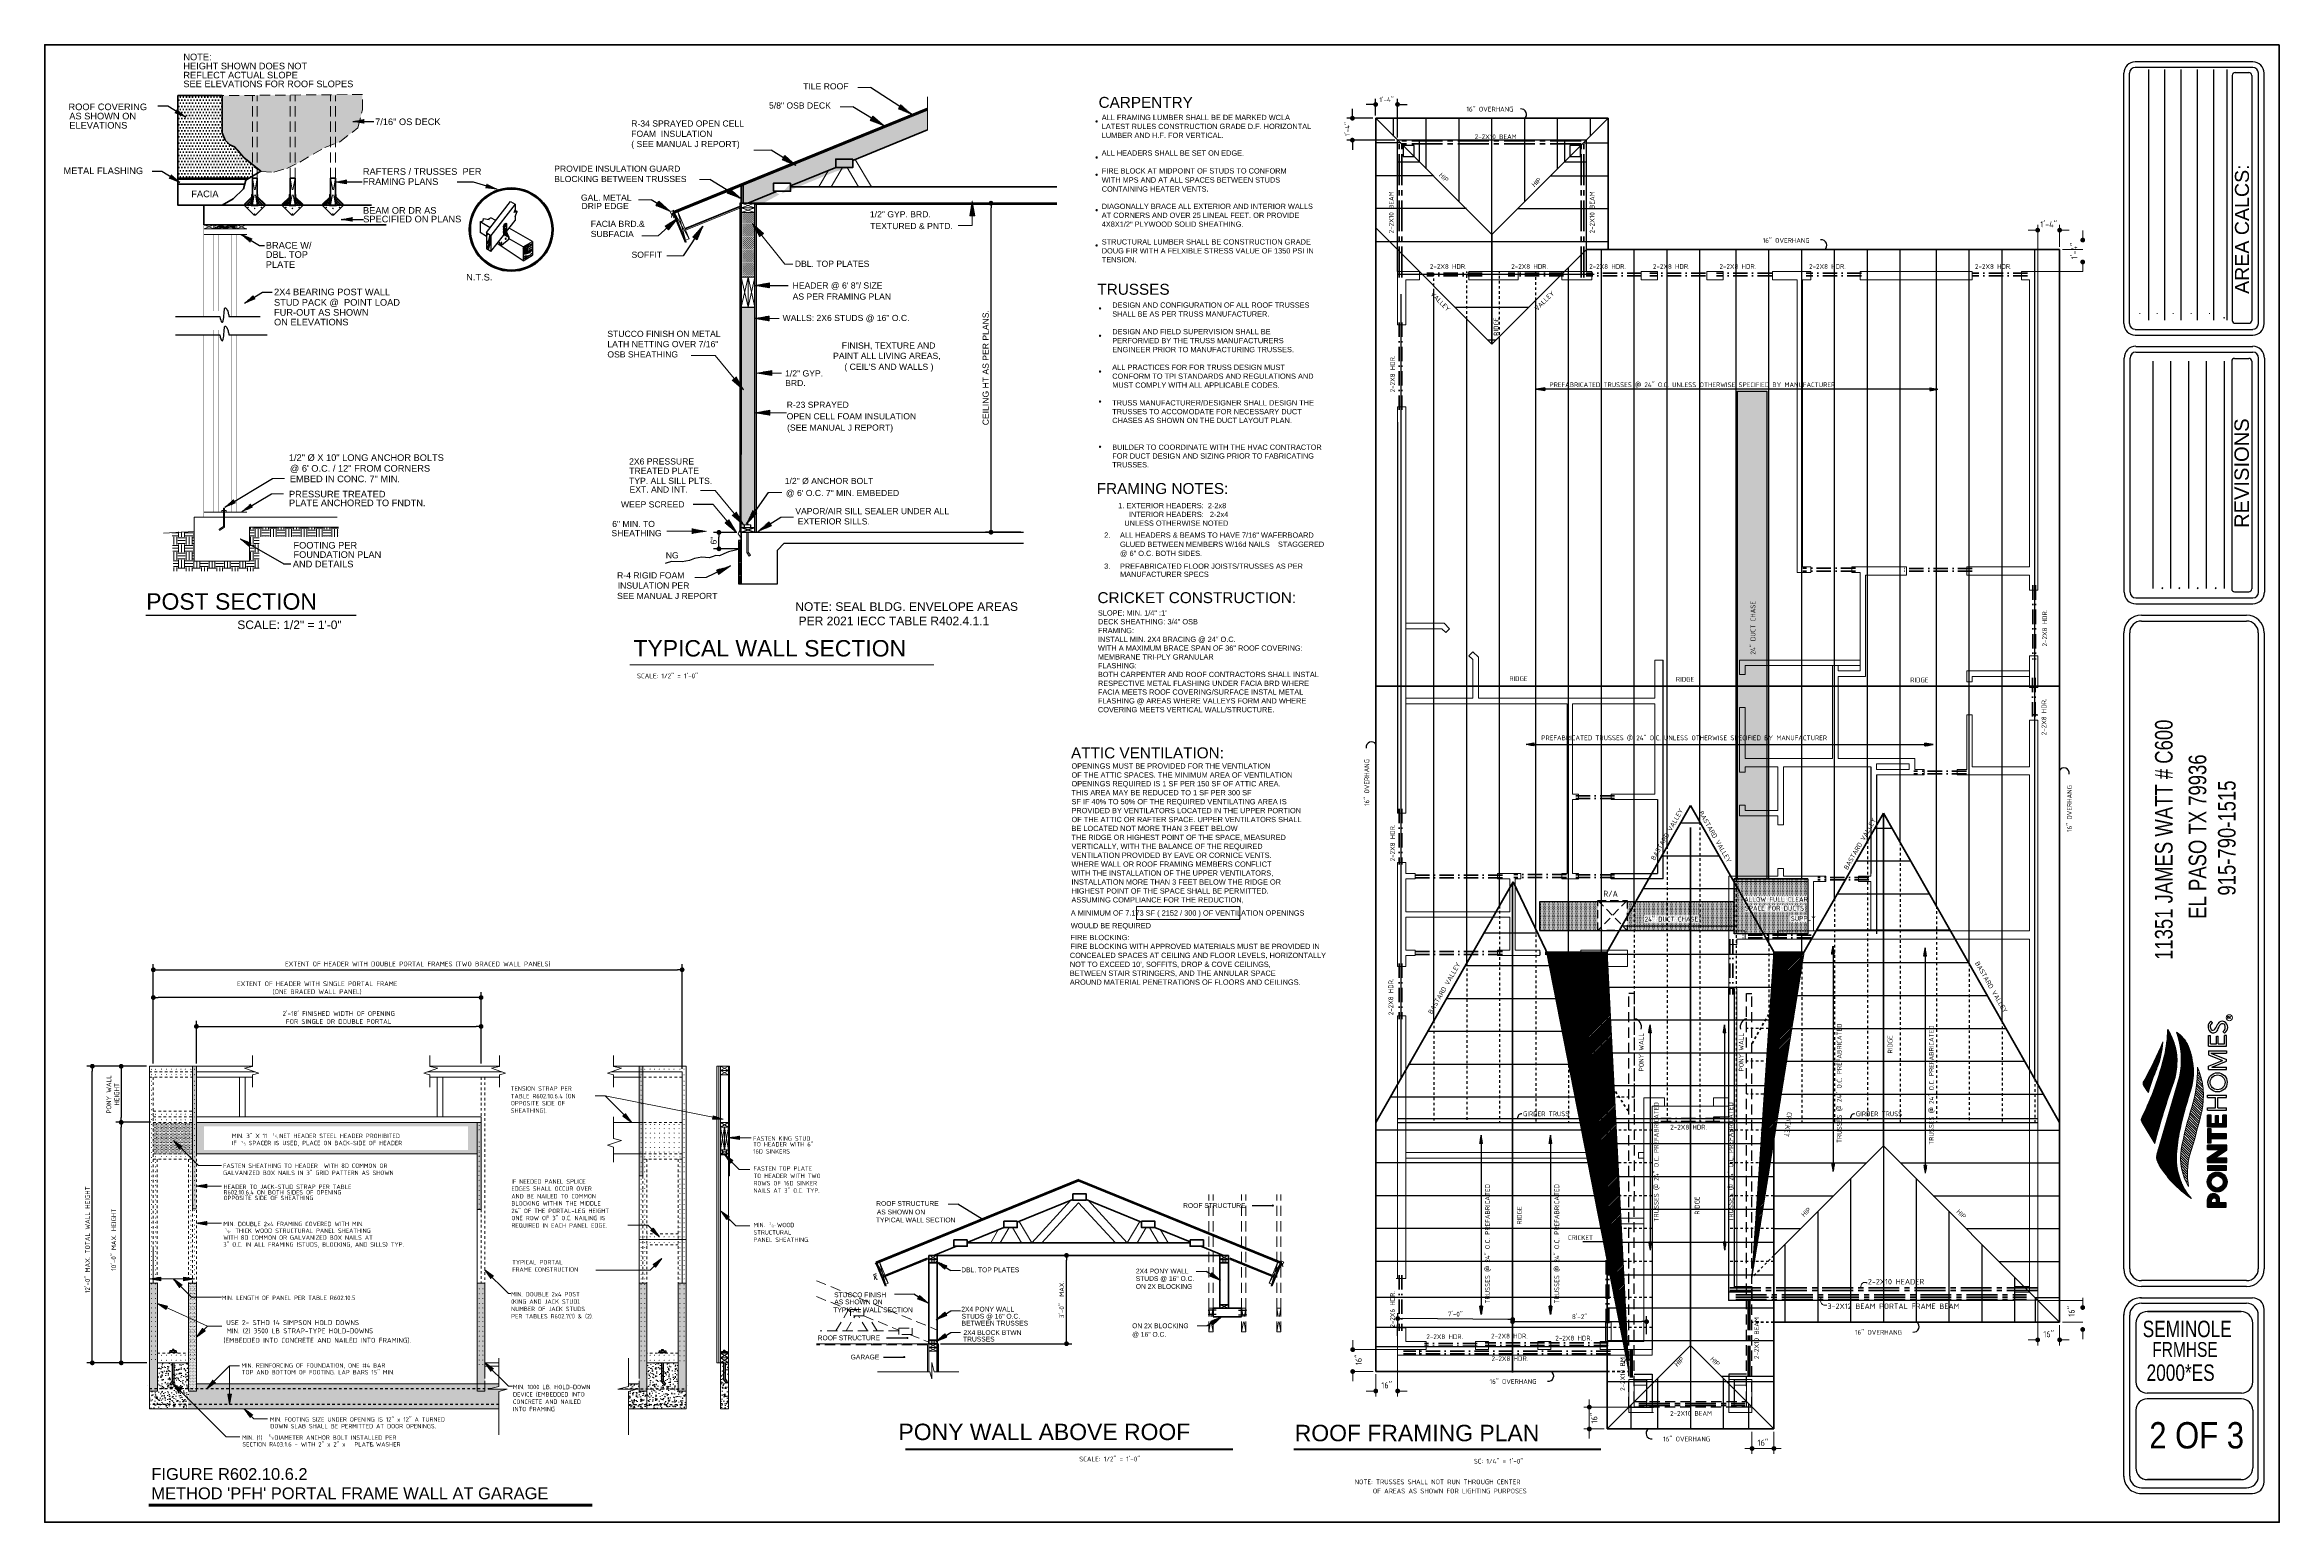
# Model space of a CAD drawing. Header units: feet. Extents: x 57903 to 63568, y -124112 to -112262.
# Drawn here: x 60154 to 61788, y -124112 to -123032 of the extents above; entities that cross this region are included whole.
import ezdxf
from ezdxf.enums import TextEntityAlignment as Align

# ---------------------------------------------------------------- set-up
doc = ezdxf.new("R2010")
doc.units = ezdxf.units.FT
doc.header["$LTSCALE"] = 30
doc.header["$MEASUREMENT"] = 0
for name, pattern in [('CENTER', [2, 1.25, -0.25, 0.25, -0.25]), ('CENTER2', [1.125, 0.75, -0.125, 0.125, -0.125]), ('Dash 1_16_', [0.125, 0.0625, -0.0625]), ('DASHED', [0.75, 0.5, -0.25]), ('DASHED2', [0.375, 0.25, -0.125]), ('HIDDEN', [0.375, 0.25, -0.125]), ('Solid', [0]), ('WIRE3', [0.59, 0.35, -0.12, 0, -0.12])]:
    doc.linetypes.add(name, pattern=pattern)
for name, color, linetype, lineweight in [('2', 2, 'Continuous', 35), ('8', 8, 'Continuous', 15), ('CABS', 3, 'Continuous', 13), ('CDRAFT0', 7, 'Continuous', 18), ('CHATCH', 252, 'Continuous', 0), ('DIMS', 137, 'Continuous', 15), ('ELECTRICAL WALLS', 65, 'Continuous', 9), ('HATCH', 123, 'Continuous', 0), ('HEADERS', 7, 'CENTER2', 50), ('L1', 251, 'Continuous', 13), ('logo', 7, 'Continuous', 20), ('M-Mechanical', 31, 'Continuous', 30), ('MISC', 3, 'Continuous', 30), ('PLAN LABEL', 7, 'Continuous', 50), ('RAFTER', 2, 'WIRE3', 35), ('ROOF', 52, 'Continuous', 50), ('STEXT', 7, 'Continuous', 20), ('TEXT LBLS', 81, 'Continuous', 18), ('WALLS', 7, 'Continuous', 60)]:
    doc.layers.add(name, color=color, linetype=linetype, lineweight=lineweight)
for name, color, linetype in [('BORDER', 5, 'Continuous'), ('CABS-FLOORPLAN', 4, 'Continuous'), ('CENTER', 3, 'CENTER'), ('DIM', 4, 'Continuous'), ('ELECTRICAL', 164, 'HIDDEN'), ('ELECTRICAL WIRING', 137, 'WIRE3'), ('FRAME WALLS', 144, 'Continuous'), ('HTCH', 3, 'Continuous'), ('LINE', 3, 'Continuous'), ('TEXT', 7, 'Continuous')]:
    doc.layers.add(name, color=color, linetype=linetype)
doc.styles.add('ARCH', font='ARCHITXT.SHX')
doc.styles.add('L80', font='simplex', dxfattribs={"height": 4})
doc.styles.add('ROMANT', font='ROMANT.shx')
doc.styles.add('SWIS72', font='swissel.ttf', dxfattribs={"height": 4.5})
doc.styles.add('TEXT1', font='ARCHITXT.shx')
doc.dimstyles.new('ARCHITECTURAL', dxfattribs={"dimtxt": 3.5, "dimasz": 3.5, "dimexe": 4, "dimexo": 2, "dimgap": 1.5, "dimtad": 1, "dimdec": 1, "dimzin": 3, "dimdsep": 46, "dimlunit": 4, "dimtxsty": 'ARCH', "dimblk": 'DOT', "dimcen": 0.0625, "dimadec": 0, "dimazin": 0, "dimtfac": 1, "dimtdec": 1, "dimtix": 1, "dimtofl": 0, "dimtmove": 1, "dimatfit": 2, "dimldrblk": 'DOTSMALL', "dimfxl": 1, "dimtolj": 1, "dimtzin": 0, "dimarcsym": 0})
doc.dimstyles.new('CRDOT', dxfattribs={"dimtxt": 4.5, "dimasz": 3.5, "dimexe": 4, "dimexo": 2, "dimgap": 1.5, "dimtad": 1, "dimdec": 1, "dimzin": 3, "dimdsep": 46, "dimlunit": 4, "dimtxsty": 'SWIS72', "dimblk": 'DOT', "dimcen": 0.0625, "dimadec": 0, "dimazin": 0, "dimtfac": 1, "dimtdec": 1, "dimtix": 1, "dimtofl": 0, "dimtmove": 1, "dimatfit": 2, "dimldrblk": 'DOTSMALL', "dimfxl": 1, "dimtolj": 1, "dimtzin": 0, "dimarcsym": 0})
doc.dimstyles.get("Standard").update_dxf_attribs({"dimtxt": 0.18, "dimasz": 0.18, "dimexe": 0.18, "dimexo": 0.0625, "dimgap": 0.09, "dimtad": 0, "dimtih": 1, "dimtoh": 1, "dimdec": 4, "dimzin": 0, "dimdsep": 46, "dimtxsty": 'Standard', "dimcen": 0.09, "dimadec": 0, "dimazin": 0, "dimtfac": 1, "dimtdec": 4, "dimtofl": 0, "dimtmove": 0, "dimatfit": 3, "dimfxl": 1, "dimtolj": 1, "dimtzin": 0, "dimarcsym": 0})
pattern_1 = [(50, (15957.2934, -66486.1174), (6.42453982, -0.5620744), [0.6717792, -7.38957143]), (355, (15957.2934, -66486.1174), (-1.2428035, 6.7374273), [0.5374234, -5.91165715]), (100.4514, (15957.829, -66486.164), (5.1817411, 6.1753488), [0.57092447, -6.28016936]), (46.1842, (15957.293, -66484.326), (9.5593381, -1.4825631), [1.0076688, -11.0843571]), (96.6356, (15958.09, -66484.4495), (8.3718265, 8.7252286), [0.8563867, -9.4202525]), (351.1842, (15957.293, -66484.326), (8.3718196, 8.7252351), [0.806135, -8.8674857]), (21, (15958.189, -66484.774), (5.34653006, -3.60628006), [0.6717792, -7.38957143]), (326, (15958.189, -66484.774), (2.1793891, 6.49520977), [0.5374234, -5.91165715]), (71.4514, (15958.6346, -66485.0743), (7.52592137, 2.8889238), [0.57092447, -6.28016936]), (37.5, (15957.2934, -66486.1174), (0.10891651, 2.981748984), [0, -5.8400007, 0, -6.0012277, 0, -5.93404979]), (7.5, (15957.2934, -66486.1174), (2.35632865, 3.5327679), [0, -3.4215955, 0, -5.70564485, 0, -2.26165671]), (327.5, (15955.296, -66486.1174), (4.781477605, -0.202025256), [0, -2.23926407, 0, -6.9865039, 0, -9.27055325]), (317.5, (15954.4002, -66486.1174), (5.22363134, 0.89664596), [0, -2.9110433, 0, -4.63975515, 0, -6.58343637])]
pattern_2 = [(180, (104993.69596, -66486.11737), (-0.279908009, 0.5598160176), [0, -0.5598160176])]
pattern_3 = [(0, (15911.80382, -66486.11737), (0.1399540044, 0.2799080088), [0, -0.2799080088])]
pattern_4 = [(0, (24.0093, -1170.36196), (0.75, 0.75), [0.375, -1.125]), (90, (24.1968, -1170.54946), (-0.75, 0.75), [0.375, -1.125])]
pattern_5 = [(45, (-80.61756, -3252.3934), (-0.530330086, 0.530330086), [])]

# ---------------------------------------------------------------- blocks, each defined once
blk = doc.blocks.new('front')
for p, q in [((1.84, 4.68), (-0.01, 2.83)), ((-0.01, 2.83), (-0.01, 2.48)), ((-0.01, 2.48), (2.47, 0)), ((0.21, 2.83), (1.41, 4.03)), ((0.21, 2.61), (0.21, 2.61)), ((1.63, 3.81), (0.43, 2.61)), ((0.92, 2.83), (1.16, 3.08)), ((0.92, 2.61), (0.92, 2.61)), ((1.63, 3.1), (1.14, 2.61)), ((1.16, 3.08), (1.41, 3.32)), ((1.63, 4.03), (1.63, 4.03)), ((1.63, 3.32), (1.63, 3.32)), ((1.74, 2.5), (1.74, 2.5)), ((1.8, 4.66), (1.8, 5.31)), ((1.8, 5.31), (1.86, 5.31)), ((1.8, 2.56), (1.8, 4.64)), ((1.8, 2.56), (1.86, 2.56)), ((1.8, 2.44), (2.64, 2.44)), ((1.86, 5.31), (1.86, 4.74)), ((1.86, 2.56), (1.86, 4.74)), ((2.47, 0), (2.82, 0)), ((3.49, 2.44), (2.64, 2.44)), ((5.3, 2.48), (2.82, 0)), ((3.43, 5.31), (3.43, 4.74)), ((3.49, 5.31), (3.43, 5.31)), ((3.43, 2.56), (3.43, 4.74)), ((3.49, 2.56), (3.43, 2.56)), ((3.45, 4.68), (5.3, 2.83)), ((3.49, 4.66), (3.49, 5.31)), ((3.49, 2.56), (3.49, 4.64)), ((3.55, 2.5), (3.55, 2.5)), ((3.66, 4.03), (3.66, 4.03)), ((3.66, 3.81), (4.86, 2.61)), ((3.66, 3.32), (3.66, 3.32)), ((3.66, 3.1), (4.15, 2.61)), ((5.08, 2.83), (3.88, 4.03)), ((4.13, 3.08), (3.88, 3.32)), ((4.37, 2.83), (4.13, 3.08)), ((4.37, 2.61), (4.37, 2.61)), ((5.07, 2.61), (5.08, 2.61)), ((5.3, 2.83), (5.3, 2.48))]:
    blk.add_line(p, q)
for centre in [(0.93, 2), (2.64, 1.75), (2.64, 0.25), (4.36, 2)]:
    blk.add_circle(centre, 0.078)
for centre, radius, start, end in [((0.32, 2.72), 0.155, 135, 225), ((0.32, 2.72), 0.155, 225, 315), ((1.03, 2.72), 0.155, 135, 225), ((1.03, 2.72), 0.155, 225, 315), ((1.52, 3.92), 0.155, 45, 135), ((1.52, 3.21), 0.155, 45, 135), ((1.52, 3.92), 0.155, 315, 45), ((1.52, 3.21), 0.155, 315, 45), ((1.8, 2.5), 0.06, 90, 180), ((1.8, 2.5), 0.06, 180, 270), ((1.75, 4.66), 0.046, 315, 0), ((1.77, 4.74), 0.092, 315, 0), ((3.52, 4.74), 0.092, 180, 225), ((3.53, 4.66), 0.046, 180, 225), ((3.49, 2.5), 0.06, 0, 90), ((3.49, 2.5), 0.06, 270, 0), ((3.77, 3.92), 0.155, 135, 225), ((3.77, 3.21), 0.155, 135, 225), ((3.77, 3.92), 0.155, 45, 135), ((3.77, 3.21), 0.155, 45, 135), ((4.26, 2.72), 0.155, 225, 315), ((4.26, 2.72), 0.155, 315, 45), ((4.96, 2.72), 0.155, 225, 315), ((4.97, 2.72), 0.155, 315, 45)]:
    blk.add_arc(centre, radius, start, end)
blk = doc.blocks.new('_Dot')
at = {"layer": 'DIMS', "color": 0, "lineweight": -2}
blk.add_line((-0.5, 0), (-1, 0), dxfattribs=at)
at = {"layer": 'DIMS', "color": 0, "const_width": 0.5}
blk.add_lwpolyline([(-0.25, 0, 1), (0.25, 0, 1)], format="xyb", close=True, dxfattribs=at)
blk = doc.blocks.new('*D618')
at = {"layer": 'Defpoints', "color": 0, "transparency": 16777216}
for p in [(60210.1, -123819.7), (60233.6, -123819.7), (60230.9, -123995.5)]:
    blk.add_point(p, dxfattribs=at)
at = {"layer": 'DIMS', "color": 0, "lineweight": -2, "transparency": 16777216}
for p, q in [((60231.6, -123819.7), (60206.1, -123819.7)), ((60210.1, -123992), (60210.1, -123823.2)), ((60228.9, -123995.5), (60206.1, -123995.5))]:
    blk.add_line(p, q, dxfattribs=at)
at = {"layer": 'DIMS', "color": 0, "lineweight": -2, "transparency": 16777216, "xscale": 3.5, "yscale": 3.5, "zscale": 3.5}
for p, rotation in [((60210.1, -123819.7), 90), ((60210.1, -123995.5), 270)]:
    blk.add_blockref('_Dot', p, dxfattribs=dict(at, rotation=rotation))
at = {"layer": 'DIMS', "color": 0, "transparency": 16777216, "insert": (60207.6, -123905.5), "char_height": 3.5, "attachment_point": 5, "rotation": 90, "style": 'ARCH'}
blk.add_mtext('\\A1;10\'-0" MAX. HEIGHT\\P ', dxfattribs=at)
blk = doc.blocks.new('_DotSmall')
at = {"layer": 'DIMS', "color": 0, "const_width": 0.5}
blk.add_lwpolyline([(-0.0625, 0, 1), (0.0625, 0, 1)], format="xyb", close=True, dxfattribs=at)
blk = doc.blocks.new('*D622')
at = {"layer": 'Defpoints', "color": 0, "transparency": 16777216}
for p in [(60189, -123778.7), (60230.7, -123778.7), (60230.9, -123995.5)]:
    blk.add_point(p, dxfattribs=at)
at = {"layer": 'DIMS', "color": 0, "lineweight": -2, "transparency": 16777216}
for p, q in [((60228.7, -123778.7), (60185, -123778.7)), ((60189, -123992), (60189, -123782.2)), ((60228.9, -123995.5), (60185, -123995.5))]:
    blk.add_line(p, q, dxfattribs=at)
at = {"layer": 'DIMS', "color": 0, "lineweight": -2, "transparency": 16777216, "xscale": 3.5, "yscale": 3.5, "zscale": 3.5}
for p, rotation in [((60189, -123778.7), 90), ((60189, -123995.5), 270)]:
    blk.add_blockref('_Dot', p, dxfattribs=dict(at, rotation=rotation))
at = {"layer": 'DIMS', "color": 0, "transparency": 16777216, "insert": (60185.5, -123905.5), "char_height": 3.5, "attachment_point": 5, "rotation": 90, "style": 'ARCH'}
blk.add_mtext('\\A1;12\'-0" MAX. TOTAL WALL HEIGHT', dxfattribs=at)
blk = doc.blocks.new('*D679')
at = {"layer": 'Defpoints', "color": 0, "transparency": 16777216}
for p in [(60228.9, -123778.7), (60210.1, -123819.7), (60228.9, -123819.7)]:
    blk.add_point(p, dxfattribs=at)
at = {"layer": 'DIMS', "color": 0, "lineweight": -2, "transparency": 16777216}
for p, q in [((60226.9, -123778.7), (60206.1, -123778.7)), ((60210.1, -123782.2), (60210.1, -123816.2)), ((60226.9, -123819.7), (60206.1, -123819.7))]:
    blk.add_line(p, q, dxfattribs=at)
at = {"layer": 'DIMS', "color": 0, "lineweight": -2, "transparency": 16777216, "xscale": 3.5, "yscale": 3.5, "zscale": 3.5}
for p, rotation in [((60210.1, -123778.7), 90), ((60210.1, -123819.7), 270)]:
    blk.add_blockref('_Dot', p, dxfattribs=dict(at, rotation=rotation))
at = {"layer": 'DIMS', "color": 0, "transparency": 16777216, "insert": (60204, -123799.2), "char_height": 3.5, "attachment_point": 5, "rotation": 90, "style": 'ARCH'}
blk.add_mtext('\\A1;PONY WALL\\PHEIGHT', dxfattribs=at)
blk = doc.blocks.new('*D688')
at = {"layer": 'Defpoints', "color": 0, "transparency": 16777216}
for p in [(60473.2, -123749.6), (60265.1, -123778.7), (60473.2, -123778.7)]:
    blk.add_point(p, dxfattribs=at)
at = {"layer": 'DIMS', "color": 0, "lineweight": -2, "transparency": 16777216}
for p, q in [((60265.1, -123776.7), (60265.1, -123745.6)), ((60473.2, -123776.7), (60473.2, -123745.6)), ((60268.6, -123749.6), (60469.7, -123749.6))]:
    blk.add_line(p, q, dxfattribs=at)
at = {"layer": 'DIMS', "color": 0, "lineweight": -2, "transparency": 16777216, "xscale": 3.5, "yscale": 3.5, "zscale": 3.5, "rotation": 180}
blk.add_blockref('_Dot', (60265.1, -123749.6), dxfattribs=at)
at = {"layer": 'DIMS', "color": 0, "lineweight": -2, "transparency": 16777216, "xscale": 3.5, "yscale": 3.5, "zscale": 3.5}
blk.add_blockref('_Dot', (60473.2, -123749.6), dxfattribs=at)
at = {"layer": 'DIMS', "color": 0, "transparency": 16777216, "insert": (60369.1, -123743.1), "char_height": 3.5, "attachment_point": 5, "style": 'ARCH'}
blk.add_mtext("\\A1;2'-18' FINISHED WIDTH OF OPENING \\PFOR SINGLE OR DOUBLE PORTAL ", dxfattribs=at)
blk = doc.blocks.new('*D690')
at = {"layer": 'Defpoints', "color": 0, "transparency": 16777216}
for p in [(60233.6, -123728.5), (60233.6, -123778.7), (60473.2, -123771.7)]:
    blk.add_point(p, dxfattribs=at)
at = {"layer": 'DIMS', "color": 0, "lineweight": -2, "transparency": 16777216}
for p, q in [((60233.6, -123776.7), (60233.6, -123724.5)), ((60469.7, -123728.5), (60237.1, -123728.5)), ((60473.2, -123769.7), (60473.2, -123724.5))]:
    blk.add_line(p, q, dxfattribs=at)
at = {"layer": 'DIMS', "color": 0, "lineweight": -2, "transparency": 16777216, "xscale": 3.5, "yscale": 3.5, "zscale": 3.5, "rotation": 180}
blk.add_blockref('_Dot', (60233.6, -123728.5), dxfattribs=at)
at = {"layer": 'DIMS', "color": 0, "lineweight": -2, "transparency": 16777216, "xscale": 3.5, "yscale": 3.5, "zscale": 3.5}
blk.add_blockref('_Dot', (60473.2, -123728.5), dxfattribs=at)
at = {"layer": 'DIMS', "color": 0, "transparency": 16777216, "insert": (60353.4, -123721.5), "char_height": 3.5, "attachment_point": 5, "style": 'ARCH'}
blk.add_mtext('\\A1;EXTENT OF HEADER WITH SINGLE PORTAL FRAME \\P(ONE BRACED WALL PANEL)', dxfattribs=at)
blk = doc.blocks.new('*D692')
at = {"layer": 'Defpoints', "color": 0, "transparency": 16777216}
for p in [(60620.2, -123708.2), (60233.6, -123778.7), (60620.2, -123782.7)]:
    blk.add_point(p, dxfattribs=at)
at = {"layer": 'DIMS', "color": 0, "lineweight": -2, "transparency": 16777216}
for p, q in [((60233.6, -123776.7), (60233.6, -123704.2)), ((60237.1, -123708.2), (60616.7, -123708.2)), ((60620.2, -123780.7), (60620.2, -123704.2))]:
    blk.add_line(p, q, dxfattribs=at)
at = {"layer": 'DIMS', "color": 0, "lineweight": -2, "transparency": 16777216, "xscale": 3.5, "yscale": 3.5, "zscale": 3.5, "rotation": 180}
blk.add_blockref('_Dot', (60233.6, -123708.2), dxfattribs=at)
at = {"layer": 'DIMS', "color": 0, "lineweight": -2, "transparency": 16777216, "xscale": 3.5, "yscale": 3.5, "zscale": 3.5}
blk.add_blockref('_Dot', (60620.2, -123708.2), dxfattribs=at)
at = {"layer": 'DIMS', "color": 0, "transparency": 16777216, "insert": (60426.9, -123704.1), "char_height": 3.5, "attachment_point": 5, "style": 'ARCH'}
blk.add_mtext('\\A1;EXTENT OF HEADER WITH DOUBLE PORTAL FRAMES (TWO BRACED WALL PANELS)', dxfattribs=at)
blk = doc.blocks.new('*D717')
at = {"layer": 'Defpoints', "color": 0, "linetype": 'Solid', "transparency": 16777216}
for p in [(60806.8, -123917), (60901.2, -123917), (60807.2, -123981.5)]:
    blk.add_point(p, dxfattribs=at)
at = {"layer": 'DIMS', "color": 0, "linetype": 'Solid', "lineweight": -2, "transparency": 16777216}
for p, q in [((60808.8, -123917), (60905.2, -123917)), ((60901.2, -123978), (60901.2, -123920.5)), ((60809.2, -123981.5), (60905.2, -123981.5))]:
    blk.add_line(p, q, dxfattribs=at)
at = {"layer": 'DIMS', "color": 0, "linetype": 'Solid', "lineweight": -2, "transparency": 16777216, "xscale": 3.5, "yscale": 3.5, "zscale": 3.5}
for p, rotation in [((60901.2, -123917), 90), ((60901.2, -123981.5), 270)]:
    blk.add_blockref('_Dot', p, dxfattribs=dict(at, rotation=rotation))
at = {"layer": 'DIMS', "color": 0, "linetype": 'Solid', "transparency": 16777216, "insert": (60897.7, -123949.3), "char_height": 3.5, "attachment_point": 5, "rotation": 90, "style": 'ARCH'}
blk.add_mtext('\\A1;3\'-0"  MAX.', dxfattribs=at)
blk = doc.blocks.new('*D782')
at = {"layer": 'Defpoints', "color": 0, "ltscale": 48, "transparency": 16777216}
for p in [(60679.6, -123147.9), (60846, -123147.9), (60869.8, -123388.4)]:
    blk.add_point(p, dxfattribs=at)
at = {"layer": 'DIMS', "color": 0, "lineweight": -2, "ltscale": 48, "transparency": 16777216}
for p, q in [((60681.6, -123147.9), (60850, -123147.9)), ((60846, -123384.9), (60846, -123151.4)), ((60867.8, -123388.4), (60842, -123388.4))]:
    blk.add_line(p, q, dxfattribs=at)
at = {"layer": 'DIMS', "color": 0, "lineweight": -2, "ltscale": 48, "transparency": 16777216, "xscale": 3.5, "yscale": 3.5, "zscale": 3.5}
for p, rotation in [((60846, -123147.9), 90), ((60846, -123388.4), 270)]:
    blk.add_blockref('_Dot', p, dxfattribs=dict(at, rotation=rotation))
at = {"layer": 'DIMS', "color": 0, "ltscale": 48, "transparency": 16777216, "insert": (60842.1, -123268.1), "char_height": 4.5, "attachment_point": 5, "rotation": 90, "style": 'SWIS72'}
blk.add_mtext('\\A1;CEILING HT AS PER PLANS.', dxfattribs=at)
blk = doc.blocks.new('*D726')
at = {"layer": 'Defpoints', "color": 0, "ltscale": 48, "transparency": 16777216}
for p in [(60647.1, -123388.5), (60662.3, -123388.5), (60663.4, -123400.5)]:
    blk.add_point(p, dxfattribs=at)
at = {"layer": 'DIMS', "color": 0, "lineweight": -2, "ltscale": 48, "transparency": 16777216}
for p, q in [((60660.3, -123388.5), (60643.1, -123388.5)), ((60661.4, -123400.5), (60643.1, -123400.5)), ((60647.1, -123397), (60647.1, -123392))]:
    blk.add_line(p, q, dxfattribs=at)
at = {"layer": 'DIMS', "color": 0, "lineweight": -2, "ltscale": 48, "transparency": 16777216, "xscale": 3.5, "yscale": 3.5, "zscale": 3.5}
for p, rotation in [((60647.1, -123388.5), 90), ((60647.1, -123400.5), 270)]:
    blk.add_blockref('_Dot', p, dxfattribs=dict(at, rotation=rotation))
at = {"layer": 'DIMS', "color": 0, "ltscale": 48, "transparency": 16777216, "insert": (60643.3, -123394.5), "char_height": 4.5, "attachment_point": 5, "rotation": 90, "style": 'SWIS72'}
blk.add_mtext('\\A1;6"', dxfattribs=at)
blk = doc.blocks.new('*D783')
at = {"layer": 'Defpoints', "color": 0, "transparency": 16777216}
for p in [(61110.2, -123085.8), (61127.2, -123085.8), (61143.2, -123101.8)]:
    blk.add_point(p, dxfattribs=at)
at = {"layer": 'DIMS', "color": 0, "lineweight": -2, "transparency": 16777216}
for p, q in [((61110.2, -123082.3), (61110.2, -123078.8)), ((61125.2, -123085.8), (61106.2, -123085.8)), ((61141.2, -123101.8), (61106.2, -123101.8)), ((61110.2, -123105.3), (61110.2, -123108.8))]:
    blk.add_line(p, q, dxfattribs=at)
at = {"layer": 'DIMS', "color": 0, "lineweight": -2, "transparency": 16777216, "xscale": 3.5, "yscale": 3.5, "zscale": 3.5}
for p, rotation in [((61110.2, -123085.8), 270), ((61110.2, -123101.8), 90)]:
    blk.add_blockref('_Dot', p, dxfattribs=dict(at, rotation=rotation))
at = {"layer": 'DIMS', "color": 0, "transparency": 16777216, "insert": (61106.6, -123093.8), "char_height": 3.5, "attachment_point": 5, "rotation": 90, "style": 'ARCH'}
blk.add_mtext('\\A1;1\'-4"', dxfattribs=at)
blk = doc.blocks.new('*D784')
at = {"layer": 'Defpoints', "color": 0, "transparency": 16777216}
for p in [(61127.2, -123075.7), (61127.2, -123085.8), (61143.2, -123101.8)]:
    blk.add_point(p, dxfattribs=at)
at = {"layer": 'DIMS', "color": 0, "lineweight": -2, "transparency": 16777216}
for p, q in [((61123.7, -123075.7), (61120.2, -123075.7)), ((61127.2, -123083.8), (61127.2, -123071.7)), ((61143.2, -123099.8), (61143.2, -123071.7)), ((61146.7, -123075.7), (61150.2, -123075.7))]:
    blk.add_line(p, q, dxfattribs=at)
at = {"layer": 'DIMS', "color": 0, "lineweight": -2, "transparency": 16777216, "xscale": 3.5, "yscale": 3.5, "zscale": 3.5}
blk.add_blockref('_Dot', (61127.2, -123075.7), dxfattribs=at)
at = {"layer": 'DIMS', "color": 0, "lineweight": -2, "transparency": 16777216, "xscale": 3.5, "yscale": 3.5, "zscale": 3.5, "rotation": 180}
blk.add_blockref('_Dot', (61143.2, -123075.7), dxfattribs=at)
at = {"layer": 'DIMS', "color": 0, "transparency": 16777216, "insert": (61135.2, -123072.2), "char_height": 3.5, "attachment_point": 5, "style": 'ARCH'}
blk.add_mtext('\\A1;1\'-4"', dxfattribs=at)
blk = doc.blocks.new('*D785')
at = {"layer": 'Defpoints', "color": 0, "linetype": 'Solid', "transparency": 16777216}
for p in [(61143.2, -123977.8, 0), (61143.4, -123963.1), (61227.3, -123978.5, 0.6)]:
    blk.add_point(p, dxfattribs=at)
at = {"layer": 'DIMS', "color": 0, "linetype": 'Solid', "lineweight": -2, "transparency": 16777216}
for p, q in [((61143.3, -123975.8), (61143.4, -123959.1)), ((61227.3, -123976.5), (61227.4, -123959.8)), ((61223.9, -123963.8), (61146.9, -123963.2))]:
    blk.add_line(p, q, dxfattribs=at)
at = {"layer": 'DIMS', "color": 0, "linetype": 'Solid', "lineweight": -2, "transparency": 16777216, "xscale": 3.5, "yscale": 3.5, "zscale": 3.5}
for p, rotation in [((61143.4, -123963.1), 179.5266785944374), ((61227.4, -123963.8), 359.5266785944373)]:
    blk.add_blockref('_Dot', p, dxfattribs=dict(at, rotation=rotation))
at = {"layer": 'DIMS', "color": 0, "linetype": 'Solid', "transparency": 16777216, "insert": (61185.4, -123959.9), "char_height": 3.5, "attachment_point": 5, "rotation": 359.5267, "style": 'ARCH'}
blk.add_mtext('\\A1;7\'-0"', dxfattribs=at)
blk = doc.blocks.new('*D786')
at = {"layer": 'Defpoints', "color": 0, "linetype": 'Solid', "transparency": 16777216}
for p in [(61227.3, -123976.5), (61325.2, -123976.5, 0), (61325.3, -123965.4)]:
    blk.add_point(p, dxfattribs=at)
at = {"layer": 'DIMS', "color": 0, "linetype": 'Solid', "lineweight": -2, "transparency": 16777216}
for p, q in [((61227.3, -123974.5), (61227.3, -123961.4)), ((61325.2, -123974.5), (61325.3, -123961.4)), ((61230.8, -123965.4), (61321.8, -123965.4))]:
    blk.add_line(p, q, dxfattribs=at)
at = {"layer": 'DIMS', "color": 0, "linetype": 'Solid', "lineweight": -2, "transparency": 16777216, "xscale": 3.5, "yscale": 3.5, "zscale": 3.5}
for p, rotation in [((61227.3, -123965.4), 179.991349608682), ((61325.3, -123965.4), 359.9913496086819)]:
    blk.add_blockref('_Dot', p, dxfattribs=dict(at, rotation=rotation))
at = {"layer": 'DIMS', "color": 0, "linetype": 'Solid', "transparency": 16777216, "insert": (61276.3, -123961.8), "char_height": 3.5, "attachment_point": 5, "rotation": 359.9913, "style": 'ARCH'}
blk.add_mtext('\\A1;8\'-2"', dxfattribs=at)
blk = doc.blocks.new('fdfd')
at = {"layer": 'CABS-FLOORPLAN', "color": 4, "linetype": 'DASHED', "ltscale": 0.4}
for p, q in [((65455.2, -123638.4), (65433.8, -123660.5)), ((65433.8, -123638.4), (65455.2, -123660.5))]:
    blk.add_line(p, q, dxfattribs=at)
blk.add_lwpolyline([(65433.8, -123638.4), (65455.2, -123638.4), (65455.2, -123660.5), (65433.8, -123660.5)], close=True, dxfattribs=at)
at = {"layer": 'ELECTRICAL WALLS', "color": 251}
for p, q in [((65425.4, -123082.7, 0), (65287.4, -123082.7)), ((65287.4, -123178.7), (65287.4, -123082.7)), ((65303.4, -123098.7), (65303.4, -123082.7)), ((65409.4, -123082.7), (65409.4, -123098.7)), ((65425.4, -123178.7), (65425.4, -123082.7)), ((65303.4, -123098.7), (65287.4, -123098.7)), ((65425.4, -123098.7), (65409.4, -123098.7)), ((65287.4, -123178.7), (65287.4, -123217.7, -0.4)), ((65303.4, -123178.7), (65287.4, -123178.7)), ((65293.4, -123184.7, -0.1), (65293.4, -123217.7, -0.4)), ((65303.4, -123184.7), (65293.4, -123184.7)), ((65303.4, -123184.7, 0), (65303.4, -123178.7)), ((65339.4, -123184.7), (65339.4, -123178.7)), ((65375.4, -123178.7), (65339.4, -123178.7)), ((65375.4, -123184.7), (65339.4, -123184.7)), ((65375.4, -123184.7), (65375.4, -123178.7)), ((65375.4, -123178.7), (65407.4, -123178.7)), ((65429.4, -123178.7), (65407.4, -123178.7)), ((65407.4, -123184.7), (65407.4, -123178.7)), ((65429.4, -123184.7), (65407.4, -123184.7)), ((65429.4, -123184.7, 0), (65429.4, -123178.7)), ((65477.4, -123178.7), (65465.4, -123178.7)), ((65465.4, -123184.7), (65465.4, -123178.7)), ((65477.4, -123184.7), (65465.4, -123184.7)), ((65477.4, -123184.7, 0), (65477.4, -123178.7)), ((65525.4, -123178.7), (65513.4, -123178.7)), ((65513.4, -123184.7), (65513.4, -123178.7)), ((65525.4, -123184.7), (65513.4, -123184.7)), ((65525.4, -123184.7, 0), (65525.4, -123178.7)), ((65589.4, -123178.7), (65561.4, -123178.7)), ((65561.4, -123184.7), (65561.4, -123178.7)), ((65579.4, -123184.7), (65561.4, -123184.7)), ((65579.4, -123184.7), (65579.4, -123398.7)), ((65583.4, -123184.7), (65583.4, -123394.7)), ((65589.4, -123184.7), (65583.4, -123184.7)), ((65589.4, -123184.7), (65589.4, -123178.7)), ((65707.4, -123178.7), (65625.4, -123178.7)), ((65625.4, -123184.7), (65625.4, -123178.7)), ((65707.4, -123184.7), (65625.4, -123184.7)), ((65707.4, -123184.7), (65707.4, -123178.7)), ((65755.4, -123178.7), (65743.4, -123178.7)), ((65743.4, -123184.7), (65743.4, -123178.7)), ((65749.4, -123184.7), (65743.4, -123184.7)), ((65749.4, -123184.7), (65749.4, -123394.7)), ((65755.4, -123178.7), (65755.4, -123411.7)), ((65755.4, -123178.7), (65755.4, -123411.7)), ((65293.4, -123217.7, -0.4), (65287.4, -123217.7, -0.4)), ((65287.4, -123277.7, -0.4), (65287.4, -123574.7)), ((65293.4, -123277.7, -0.4), (65287.4, -123277.7, -0.4)), ((65293.4, -123277.7, -0.4), (65293.4, -123574.7)), ((65589.5, -123398.7), (65579.4, -123398.7)), ((65589.5, -123398.7), (65579.4, -123398.7)), ((65589.5, -123394.7), (65583.4, -123394.7)), ((65589.5, -123394.7), (65583.4, -123394.7)), ((65589.5, -123394.7), (65589.5, -123398.7)), ((65589.5, -123394.7), (65589.5, -123398.7)), ((65659.4, -123394.7), (65619.5, -123394.7)), ((65619.5, -123394.7), (65619.5, -123398.7)), ((65625.4, -123398.7), (65619.5, -123398.7)), ((65625.4, -123398.7), (65625.4, -123462.7)), ((65625.4, -123398.7), (65625.4, -123470.7)), ((65629.4, -123400.7), (65629.4, -123474.7)), ((65629.4, -123400.7), (65629.4, -123474.7)), ((65659.4, -123400.7), (65629.4, -123400.7)), ((65659.4, -123400.7), (65629.4, -123400.7)), ((65659.4, -123394.7), (65631.4, -123394.7)), ((65659.4, -123400.7), (65659.4, -123394.7)), ((65659.4, -123400.7), (65659.4, -123394.7)), ((65703.4, -123400.7), (65703.4, -123394.7)), ((65749.4, -123394.7), (65703.4, -123394.7)), ((65703.4, -123400.7), (65703.4, -123394.7)), ((65749.4, -123400.7), (65703.4, -123400.7)), ((65749.4, -123400.7), (65749.4, -123411.7)), ((65749.4, -123411.7), (65755.4, -123411.7)), ((65321.4, -123435.8), (65293.4, -123435.8)), ((65321.4, -123435.8), (65325.4, -123439.8)), ((65293.4, -123439.8), (65293.4, -123490.7)), ((65319.7, -123439.8), (65293.4, -123439.8)), ((65319.7, -123439.8), (65322.6, -123442.6)), ((65325.4, -123439.8), (65322.6, -123442.6)), ((65339.5, -123459.6), (65342.4, -123456.7)), ((65339.5, -123459.6), (65342.4, -123462.4)), ((65342.4, -123456.7), (65346.4, -123460.7)), ((65342.4, -123462.4), (65342.4, -123490.7)), ((65346.4, -123460.7), (65346.4, -123490.7)), ((65481.4, -123462.7), (65475.4, -123462.7)), ((65475.4, -123462.7), (65475.4, -123490.7)), ((65481.4, -123462.7), (65481.4, -123622.7)), ((65481.4, -123462.7), (65481.4, -123622.7)), ((65625.4, -123462.7), (65537.4, -123462.7)), ((65537.4, -123471.3), (65537.4, -123462.7)), ((65625.4, -123462.7), (65537.4, -123462.7)), ((65537.4, -123473.3), (65537.4, -123462.7)), ((65541.4, -123471.3), (65541.4, -123466.7)), ((65605.4, -123466.7), (65541.4, -123466.7)), ((65541.4, -123473.3), (65541.4, -123466.7)), ((65625.4, -123466.7), (65541.4, -123466.7)), ((65605.4, -123534.7), (65605.4, -123466.7)), ((65605.4, -123534.7), (65605.4, -123466.7)), ((65609.4, -123470.7), (65609.4, -123466.7)), ((65625.3, -123466.7), (65609.4, -123466.7)), ((65625.4, -123470.7), (65609.4, -123470.7)), ((65703.4, -123478.7), (65703.4, -123470.7)), ((65703.4, -123478.7), (65703.4, -123470.7)), ((65703.4, -123478.7), (65703.4, -123470.7)), ((65703.4, -123470.7), (65749.4, -123470.7)), ((65749.4, -123459.7), (65749.4, -123482.7)), ((65754.4, -123459.7), (65749.4, -123459.7)), ((65751.4, -123459.7), (65755.4, -123459.7)), ((65755.4, -123459.7), (65755.4, -123482.7)), ((65537.4, -123473.3), (65541.4, -123473.3)), ((65609.4, -123534.7), (65609.4, -123474.7)), ((65629.4, -123474.7), (65609.4, -123474.7)), ((65609.4, -123534.7), (65609.4, -123474.7)), ((65629.4, -123474.7), (65609.4, -123474.7)), ((65707.4, -123478.7), (65703.4, -123478.7)), ((65707.4, -123478.7), (65703.4, -123478.7)), ((65707.4, -123478.7), (65703.4, -123478.7)), ((65707.4, -123478.7), (65707.4, -123474.7)), ((65707.4, -123478.7), (65707.4, -123474.7)), ((65707.4, -123478.7), (65707.4, -123474.7)), ((65749.4, -123474.7), (65707.4, -123474.7)), ((65749.4, -123482.7), (65755.3, -123482.7)), ((65342.4, -123490.7), (65293.4, -123490.7)), ((65411.2, -123494.7), (65293.4, -123494.7)), ((65475.4, -123490.7), (65346.4, -123490.7)), ((65411.2, -123494.7), (65411.2, -123618.7)), ((65411.2, -123494.7), (65411.2, -123618.7)), ((65415.2, -123494.7), (65415.2, -123560.7)), ((65415.2, -123494.7), (65415.2, -123560.7)), ((65415.2, -123494.7), (65415.2, -123560.7)), ((65475.4, -123494.7), (65475.4, -123560.7)), ((65537.4, -123544.7), (65537.4, -123497.3)), ((65537.4, -123497.3), (65541.4, -123497.3)), ((65541.4, -123534.7), (65541.4, -123497.3)), ((65703.4, -123542.7), (65703.4, -123502.7)), ((65707.4, -123502.7), (65703.4, -123502.7)), ((65703.4, -123542.7), (65703.4, -123502.7)), ((65707.4, -123502.7), (65703.4, -123502.7)), ((65707.4, -123540.7), (65707.4, -123502.7)), ((65707.4, -123540.7), (65707.4, -123502.7)), ((65749.4, -123506.7), (65749.4, -123540.7)), ((65749.4, -123506.7), (65755.4, -123506.7)), ((65755.4, -123506.7), (65755.4, -123930.7)), ((65605.4, -123534.7), (65541.4, -123534.7)), ((65605.4, -123534.7), (65541.4, -123534.7)), ((65609.4, -123534.7), (65665.4, -123534.7)), ((65665.4, -123534.7), (65665.4, -123542.7)), ((65541.4, -123544.7), (65537.4, -123544.7)), ((65541.4, -123544.7), (65537.4, -123544.7)), ((65541.4, -123540.7), (65541.4, -123544.7)), ((65565.4, -123540.7), (65541.4, -123540.7)), ((65541.4, -123540.7), (65541.4, -123544.7)), ((65565.4, -123540.7), (65563.4, -123540.7)), ((65565.4, -123540.7), (65565.4, -123572.7)), ((65565.4, -123540.7), (65565.4, -123572.7)), ((65633.4, -123540.7), (65569.4, -123540.7)), ((65569.4, -123540.7), (65569.4, -123583.2)), ((65633.4, -123540.7), (65569.4, -123540.7)), ((65633.4, -123540.7), (65633.4, -123620.7)), ((65637.4, -123538.7), (65637.4, -123542.7)), ((65637.4, -123538.7), (65637.4, -123542.7)), ((65637.4, -123538.7), (65661.4, -123538.7)), ((65661.4, -123542.7), (65637.4, -123542.7)), ((65661.4, -123542.7), (65637.4, -123542.7)), ((65672.4, -123546.7), (65637.4, -123546.7)), ((65637.4, -123546.7), (65637.4, -123660.7)), ((65672.4, -123546.7), (65637.4, -123546.7)), ((65661.4, -123538.7), (65661.4, -123542.7)), ((65672.4, -123542.7), (65665.4, -123542.7)), ((65672.4, -123542.7), (65665.4, -123542.7)), ((65672.4, -123542.7), (65672.4, -123546.7)), ((65672.4, -123542.7), (65672.4, -123546.7)), ((65703.4, -123542.7), (65696.4, -123542.7)), ((65696.4, -123542.7), (65696.4, -123546.7)), ((65703.4, -123542.7), (65696.4, -123542.7)), ((65696.4, -123542.7), (65696.4, -123546.7)), ((65749.4, -123546.7), (65696.4, -123546.7)), ((65749.4, -123540.7), (65707.4, -123540.7)), ((65749.4, -123546.7), (65749.4, -123660.7)), ((65415.2, -123560.7), (65419.5, -123560.7)), ((65415.2, -123560.7), (65419.5, -123560.7)), ((65415.2, -123564.7), (65415.2, -123618.7)), ((65415.2, -123564.7), (65419.5, -123564.7)), ((65415.2, -123564.7), (65415.2, -123618.7)), ((65415.2, -123564.7), (65419.5, -123564.7)), ((65419.5, -123564.7), (65419.5, -123560.7)), ((65419.5, -123564.7), (65419.5, -123560.7)), ((65443.5, -123560.7), (65475.4, -123560.7)), ((65443.5, -123564.7), (65443.5, -123560.7)), ((65443.5, -123560.7), (65475.4, -123560.7)), ((65443.5, -123564.7), (65443.5, -123560.7)), ((65443.5, -123564.7), (65477.4, -123564.7)), ((65443.5, -123564.7), (65477.4, -123564.7)), ((65477.4, -123564.7), (65477.4, -123618.7)), ((65477.4, -123564.7), (65477.4, -123618.7)), ((65537.4, -123568.7), (65537.4, -123576.7)), ((65541.4, -123568.7), (65537.4, -123568.7)), ((65537.4, -123568.7), (65537.4, -123576.7)), ((65541.4, -123568.7), (65537.4, -123568.7)), ((65541.4, -123568.7), (65541.4, -123572.7)), ((65541.4, -123568.7), (65541.4, -123572.7)), ((65293.4, -123574.7), (65287.4, -123574.7)), ((65565.4, -123576.7), (65537.4, -123576.7)), ((65565.4, -123576.7), (65537.4, -123576.7)), ((65565.4, -123572.7), (65541.4, -123572.7)), ((65565.4, -123572.7), (65541.4, -123572.7)), ((65565.4, -123576.7), (65565.4, -123583.2)), ((65569.4, -123583.2), (65565.4, -123583.2)), ((65287.4, -123610.7), (65287.4, -123686.7)), ((65287.4, -123610.7), (65287.4, -123686.7)), ((65293.4, -123610.7), (65287.4, -123610.7)), ((65293.4, -123610.7), (65293.4, -123618.7)), ((65565.4, -123615.2), (65565.4, -123620.7)), ((65569.4, -123615.2), (65565.4, -123615.2)), ((65569.4, -123615.2), (65569.4, -123620.7)), ((65300.3, -123618.7), (65293.4, -123618.7)), ((65293.4, -123622.7), (65293.4, -123646.7)), ((65300.3, -123622.7), (65293.4, -123622.7)), ((65300.3, -123622.7), (65300.3, -123618.7)), ((65377.4, -123618.7), (65360.3, -123618.7)), ((65360.3, -123622.7), (65360.3, -123618.7)), ((65369.4, -123622.7), (65360.3, -123622.7)), ((65369.4, -123622.7), (65369.4, -123646.7)), ((65369.4, -123622.7), (65369.4, -123646.7)), ((65373.4, -123622.7), (65373.4, -123674.7)), ((65377.4, -123622.7), (65373.4, -123622.7)), ((65373.4, -123622.7), (65373.4, -123674.7)), ((65377.4, -123618.7), (65377.4, -123622.7)), ((65411.2, -123618.7), (65407.4, -123618.7)), ((65407.4, -123618.7), (65407.4, -123622.7)), ((65407.4, -123622.7), (65419.5, -123622.7)), ((65407.4, -123622.7), (65419.5, -123622.7)), ((65415.2, -123618.7), (65419.5, -123618.7)), ((65415.2, -123618.7), (65419.5, -123618.7)), ((65419.5, -123622.7), (65419.5, -123618.7)), ((65419.5, -123622.7), (65419.5, -123618.7)), ((65443.5, -123618.7), (65477.4, -123618.7)), ((65443.5, -123622.7), (65443.5, -123618.7)), ((65443.5, -123618.7), (65477.4, -123618.7)), ((65443.5, -123622.7), (65443.5, -123618.7)), ((65481.4, -123622.7), (65443.5, -123622.7)), ((65481.4, -123622.7), (65443.5, -123622.7)), ((65529.4, -123620.7), (65529.4, -123670.7)), ((65565.4, -123620.7), (65529.4, -123620.7)), ((65529.4, -123622.7), (65529.4, -123670.7)), ((65533.4, -123624.7), (65533.4, -123660.7)), ((65587.4, -123624.7), (65533.4, -123624.7)), ((65600.4, -123620.7), (65569.4, -123620.7)), ((65587.4, -123624.7), (65587.4, -123660.7)), ((65591.4, -123624.7), (65591.4, -123660.7)), ((65600.4, -123624.7), (65591.4, -123624.7)), ((65600.4, -123624.7), (65600.4, -123620.7)), ((65633.4, -123620.7), (65624.4, -123620.7)), ((65624.4, -123624.7), (65624.4, -123620.7)), ((65633.4, -123624.7), (65624.4, -123624.7)), ((65633.4, -123624.7), (65633.4, -123660.7)), ((65369.4, -123646.7), (65293.4, -123646.7)), ((65293.4, -123650.7), (65293.4, -123674.7)), ((65369.4, -123650.7), (65293.4, -123650.7)), ((65369.4, -123650.7), (65369.4, -123674.7)), ((65541.4, -123660.7), (65533.4, -123660.7)), ((65535.4, -123666.7), (65535.4, -123670.7)), ((65541.4, -123666.7), (65535.4, -123666.7)), ((65541.4, -123660.7), (65541.4, -123666.7)), ((65589.4, -123666.7), (65541.4, -123666.7)), ((65565.4, -123666.7), (65541.4, -123666.7)), ((65587.4, -123660.7), (65565.4, -123660.7)), ((65565.4, -123660.7), (65565.4, -123666.7)), ((65749.4, -123666.7), (65565.4, -123666.7)), ((65587.4, -123660.7), (65591.4, -123660.7)), ((65633.4, -123660.7), (65591.4, -123660.7)), ((65633.4, -123660.7), (65637.4, -123660.7)), ((65749.4, -123660.7), (65637.4, -123660.7)), ((65749.4, -123666.7), (65749.4, -123924.7)), ((65300.3, -123674.7), (65293.4, -123674.7)), ((65293.4, -123678.7), (65293.4, -123686.7)), ((65300.3, -123678.7), (65293.4, -123678.7)), ((65300.3, -123674.7), (65300.3, -123678.7)), ((65369.4, -123674.7), (65360.3, -123674.7)), ((65360.3, -123674.7), (65360.3, -123678.7)), ((65391.4, -123678.7), (65360.3, -123678.7)), ((65391.4, -123674.7), (65373.4, -123674.7)), ((65391.4, -123674.7), (65391.4, -123678.7)), ((65455.4, -123674.7), (65421.4, -123674.7)), ((65421.4, -123674.7), (65421.4, -123678.7)), ((65425.4, -123678.7), (65421.4, -123678.7)), ((65455.4, -123674.7), (65423.4, -123674.7)), ((65425.4, -123678.7), (65425.4, -123796.7)), ((65425.4, -123678.7), (65425.4, -123822.7)), ((65455.4, -123674.7), (65455.4, -123686.7)), ((65455.4, -123674.7), (65455.4, -123686.7)), ((65535.4, -123670.7), (65529.4, -123670.7)), ((65293.4, -123686.7), (65287.4, -123686.7)), ((65429.4, -123686.7), (65429.4, -123822.7)), ((65455.4, -123686.7), (65429.4, -123686.7)), ((65455.4, -123686.7), (65431.4, -123686.7)), ((65533.4, -123702.7), (65529.4, -123702.7)), ((65529.4, -123702.7), (65529.4, -123782.7)), ((65535.4, -123702.7), (65535.4, -123924.7)), ((65287.4, -123722.7), (65287.4, -123914.7)), ((65293.4, -123722.7), (65287.4, -123722.7)), ((65293.4, -123722.7), (65293.4, -123914.7)), ((65467.4, -123782.7), (65467.4, -123960.7)), ((65482.4, -123782.7), (65467.4, -123782.7)), ((65473.4, -123788.7), (65473.4, -123966.7)), ((65473.4, -123788.7), (65473.4, -123970.7)), ((65482.4, -123788.7), (65473.4, -123788.7)), ((65482.4, -123782.7), (65482.4, -123788.7)), ((65518.4, -123788.7), (65482.4, -123788.7)), ((65518.4, -123782.7), (65518.4, -123788.7)), ((65529.4, -123782.7), (65518.4, -123782.7)), ((65529.4, -123788.7), (65518.4, -123788.7)), ((65529.4, -123788.7), (65529.4, -123930.7)), ((65529.4, -123788.7), (65529.4, -123930.7)), ((65425.4, -123822.7), (65293.4, -123822.7)), ((65433.4, -123826.7), (65293.4, -123826.7)), ((65433.4, -123822.7), (65429.4, -123822.7)), ((65433.4, -123822.7), (65431.4, -123822.7)), ((65433.4, -123822.7), (65433.4, -123826.7)), ((65467.4, -123822.7), (65463.4, -123822.7)), ((65463.4, -123822.7), (65463.4, -123826.7)), ((65467.4, -123826.7), (65463.4, -123826.7)), ((65439.4, -123870.7), (65439.4, -123886.7)), ((65467.4, -123870.7), (65439.4, -123870.7)), ((65443.4, -123874.7), (65443.4, -123886.7)), ((65467.4, -123874.7), (65443.4, -123874.7)), ((65467.4, -123874.7), (65467.4, -123960.7)), ((65443.4, -123886.7), (65439.4, -123886.7)), ((65287.4, -123914.7), (65286.4, -123914.7)), ((65291.4, -123914.7), (65287.4, -123914.7)), ((65293.4, -123914.7), (65287.4, -123914.7)), ((65546.4, -123920.7), (65535.4, -123920.7)), ((65546.4, -123924.7), (65535.4, -123924.7)), ((65546.4, -123920.7), (65546.4, -123930.7)), ((65738.4, -123920.7), (65738.4, -123930.7)), ((65749.4, -123920.7), (65738.4, -123920.7)), ((65738.4, -123920.7), (65738.4, -123930.7)), ((65749.4, -123924.7), (65738.4, -123924.7)), ((65742.4, -123924.7), (65742.4, -123924.7)), ((65742.4, -123924.7), (65742.4, -123924.7)), ((65546.4, -123930.7), (65529.4, -123930.7)), ((65755.4, -123930.7), (65738.4, -123930.7)), ((65287.4, -123950.7), (65287.4, -123966.7)), ((65287.4, -123950.7), (65287.4, -123970.7)), ((65293.4, -123950.7), (65287.4, -123950.7)), ((65293.4, -123950.7), (65293.4, -123960.7)), ((65308.3, -123960.7), (65293.4, -123960.7)), ((65308.3, -123960.7), (65308.3, -123966.7)), ((65344.3, -123960.7), (65344.3, -123966.7)), ((65353.9, -123960.7), (65344.3, -123960.7)), ((65353.9, -123960.7), (65353.9, -123966.7)), ((65399.4, -123960.7), (65389.9, -123960.7)), ((65389.9, -123966.7), (65389.9, -123960.7)), ((65399.4, -123960.7), (65399.4, -123966.7)), ((65467.4, -123960.7), (65435.4, -123960.7)), ((65435.4, -123960.7), (65435.4, -123966.7)), ((65439.4, -123946.7), (65439.4, -123960.7)), ((65443.4, -123946.7), (65439.4, -123946.7)), ((65443.4, -123946.7), (65443.4, -123960.7)), ((65308.3, -123966.7), (65287.4, -123966.7)), ((65303.3, -123970.7), (65287.4, -123970.7)), ((65303.3, -123966.7), (65303.3, -123970.7)), ((65303.3, -123966.7), (65303.3, -123970.7)), ((65440.4, -123970.7), (65303.3, -123970.7)), ((65353.9, -123966.7), (65344.3, -123966.7)), ((65399.4, -123966.7), (65389.9, -123966.7)), ((65435.4, -123966.7), (65473.4, -123966.7)), ((65440.4, -123966.7), (65440.4, -123970.7)), ((65440.4, -123966.7), (65440.4, -123970.7)), ((65473.4, -123970.7), (65440.4, -123970.7)), ((65456.4, -123988.7), (65456.4, -124012.7)), ((65473.4, -123988.7), (65456.4, -123988.7)), ((65469.4, -123992.7), (65460.4, -123992.7)), ((65460.4, -123992.7), (65460.4, -124008.7)), ((65469.4, -123992.7), (65469.4, -124008.7)), ((65473.4, -123988.7), (65473.4, -124012.7)), ((65529.4, -123988.7), (65529.4, -124012.7)), ((65546.4, -123988.7), (65529.4, -123988.7)), ((65542.4, -123992.7), (65533.4, -123992.7)), ((65533.4, -123992.7), (65533.4, -124008.7)), ((65542.4, -123992.7), (65542.4, -124008.7)), ((65469.4, -124008.7), (65460.4, -124008.7)), ((65542.4, -124008.7), (65533.4, -124008.7)), ((65456.4, -124012.7), (65474.4, -124012.7)), ((65473.4, -124012.7), (65456.4, -124012.7)), ((65546.4, -124012.7), (65529.4, -124012.7))]:
    blk.add_line(p, q, dxfattribs=at)
at = {"layer": 'ELECTRICAL WALLS', "color": 251, "linetype": 'Solid'}
for p, q in [((65609.4, -123534.7), (65665.4, -123534.7)), ((65637.4, -123534.7), (65661.4, -123534.7)), ((65665.4, -123534.7), (65665.4, -123542.7)), ((65637.4, -123538.7), (65661.4, -123538.7)), ((65661.4, -123538.7), (65661.4, -123542.7)), ((65529.4, -123670.7), (65529.4, -123702.7))]:
    blk.add_line(p, q, dxfattribs=at)
at = {"layer": 'ELECTRICAL WALLS', "color": 251}
for points in [[(65299.4, -123086.7), (65291.4, -123086.7), (65291.4, -123094.7), (65299.4, -123094.7)], [(65529.4, -123988.7), (65546.4, -123988.7), (65546.4, -124012.7), (65529.4, -124012.7)]]:
    blk.add_lwpolyline(points, close=True, dxfattribs=at)
at = {"layer": 'ELECTRICAL WALLS', "color": 251, "elevation": 0}
blk.add_lwpolyline([(65421.2, -123086.7), (65413.2, -123086.7), (65413.2, -123094.7), (65421.2, -123094.7)], close=True, dxfattribs=at)
at = {"layer": 'L1'}
for p, q in [((65481.4, -123462.7), (65475.4, -123462.7)), ((65475.4, -123494.7), (65415.2, -123494.7))]:
    blk.add_line(p, q, dxfattribs=at)
at = {"layer": 'L1', "linetype": 'Solid'}
blk.add_line((65529.4, -123670.7), (65529.4, -123702.7), dxfattribs=at)
at = {"layer": 'L1', "linetype": 'HIDDEN'}
blk.add_line((65530.4, -123930.7), (65530.4, -123930.7), dxfattribs=at)
at = {"layer": 'WALLS'}
blk.add_line((65342.4, -123456.7), (65339.5, -123459.6), dxfattribs=at)
at = {"layer": 'TEXT LBLS', "ltscale": 0.5, "style": 'TEXT1'}
blk.add_text('R/A', height=4.5, dxfattribs=at).set_placement((65437.7, -123635.8))

msp = doc.modelspace()

# ---------------------------------------------------------------- hatches: boundary and pattern name
at = {"layer": '2'}
h = msp.add_hatch(dxfattribs=at)
h.set_pattern_fill('DOTS', color=256, scale=35.828225, style=0)
h.set_pattern_definition([(8e-14, (57364.6652, -122174.6863), (1.119632, 2.239264), [0, -2.239264])])
h.paths.add_polyline_path([(60251.46, -123069.27), (60251.46, -123129.5), (60303.75, -123129.5), (60306.04, -123128.11), (60306.04, -123120.25), (60299.89, -123114.43), (60292.91, -123106.65), (60289.55, -123105.23), (60286.19, -123101.88), (60283.82, -123096.46), (60283.82, -123069.27)])
at = {"layer": '8', "linetype": 'HIDDEN'}
h = msp.add_hatch(dxfattribs=at)
h.set_pattern_fill('WOOD8', color=256, scale=13.435584, angle=32, style=0, pattern_type=2)
h.set_pattern_definition([(21.6952, (57362.7151, -122163.7058), (75.4838802, 31.3246935), [1.50214, -148.71225]), (32, (57364.111, -122163.15), (4.274247, 18.513797), [1.477914, -11.95767]), (50.4349, (57365.364, -122162.3673), (15.668285, 25.6335567), [1.274607, -41.21243]), (204.875, (57366.176, -122161.3847), (86.8779196, 38.4444256), [1.083217, -107.23793]), (206.8056, (57365.1933, -122161.8404), (121.05996654, 59.8037875), [1.484014, -146.916866]), (226.0362, (57363.8688, -122162.5096), (-27.0623104, -32.7533286), [1.66189, -53.73444]), (41.4623, (57363.6266, -122163.1362), (49.850356, 46.9928812), [0.81726, -80.908216]), (25.6598, (57364.239, -122162.5951), (-98.27195376, -45.56415606), [1.216646, -120.447744]), (217.7106, (57365.3357, -122162.0683), (-95.42640517, -75.47200777), [1.350263, -133.675695]), (200.6901, (57364.2675, -122162.8942), (52.6958539, 17.0851106), [0.68508, -67.82322]), (26.8056, (57361.7608, -122164.4605), (-121.05996654, -59.8037875), [1.484014, -146.916866]), (20.6901, (57363.0854, -122163.7913), (-52.6958539, -17.0851106), [1.37016, -67.13814]), (32, (57364.367, -122163.307), (4.274247, 18.513797), [1.61227, -11.823314]), (52.556, (57365.7345, -122162.4528), (42.73060845, 58.38688615), [1.147936, -113.64575]), (35.8141, (57366.4324, -122161.5414), (152.39647894, 111.07093704), [2.01981, -199.961306]), (26.8056, (57368.0703, -122160.3595), (-121.05996654, -59.8037875), [1.484014, -146.916866]), (32, (57369.395, -122159.69), (4.274247, 18.513797), [1.477914, -11.95767]), (37.1944, (57359.2542, -122166.0269), (106.8204845, 82.59172226), [1.484014, -146.916866]), (26.8056, (57360.4363, -122165.1298), (-121.05996654, -59.8037875), [1.484014, -146.916866]), (32, (57359.112, -122165.799), (4.274247, 18.513797), [0.806135, -12.62945]), (37.1944, (57359.7954, -122165.3718), (106.8204845, 82.59172226), [1.484014, -146.916866]), (32, (57360.978, -122164.475), (4.274247, 18.513797), [1.34356, -12.092026]), (42.3048, (57362.117, -122163.7627), (-61.24440316, -54.1126203), [1.50214, -148.71225]), (37.1944, (57363.2279, -122162.7517), (106.8204845, 82.59172226), [1.484014, -146.916866]), (26.8056, (57364.41, -122161.8546), (-121.05996654, -59.8037875), [1.484014, -146.916866]), (26.8056, (57365.7346, -122161.1853), (-121.05996654, -59.8037875), [1.484014, -146.916866]), (23.8699, (57367.0591, -122160.516), (-75.4838986, -31.324634), [1.900074, -93.103844]), (32, (57368.797, -122159.747), (4.274247, 18.513797), [2.01534, -11.420247]), (19.4712, (57372.6128, -122166.8684), (64.0898848, 24.2048601), [1.238694, -122.63127]), (26.2894, (57373.7806, -122166.4555), (-109.6659739, -52.68393423), [1.350263, -133.675695]), (40.1301, (57372.6128, -122166.8684), (61.2443578, 54.1126629), [0.950044, -94.05389]), (41.4623, (57373.3392, -122166.256), (49.850356, 46.9928812), [1.634506, -80.090956]), (32, (57363.17, -122172.294), (4.274247, 18.513797), [1.61227, -11.823314]), (22.5377, (57364.5373, -122171.4392), (-64.0898795, -24.20488), [0.81726, -80.908216]), (233.8014, (57365.2921, -122171.126), (27.0622941, 32.7533477), [0.723533, -71.629306]), (224.9946, (57364.8648, -122171.7098), (88.30667208, 86.86599655), [1.792535, -177.46052]), (24.875, (57373.8661, -122166.0852), (-86.8779196, -38.4444256), [1.083217, -107.23793]), (39.125, (57373.8661, -122166.0852), (72.6383941, 61.23243), [1.083217, -107.23793]), (32, (57363.312, -122172.521), (4.274247, 18.513797), [1.074847, -12.36074]), (226.0362, (57364.224, -122171.952), (-27.0623104, -32.7533286), [1.107925, -54.288414]), (28.6335, (57365.6055, -122170.6133), (-189.42419398, -102.52224865), [2.288, -226.511767]), (29.7094, (57367.6137, -122169.5169), (-280.5762692, -159.48062779), [3.361583, -332.79663]), (35.1798, (57370.5334, -122167.8509), (186.57866492, 132.4300985), [2.42214, -239.79131]), (41.4623, (57372.5131, -122166.4554), (49.850356, 46.9928812), [2.451766, -79.27371]), (42.3048, (57363.8108, -122173.3191), (-61.24440316, -54.1126203), [1.50214, -148.71225]), (47.9454, (57364.9218, -122172.308), (-38.4563144, -39.8731215), [1.95625, -95.856285]), (32, (57366.232, -122170.855), (4.274247, 18.513797), [1.746626, -11.68896]), (23.8699, (57367.7133, -122169.93), (-75.4838986, -31.324634), [1.900074, -93.103844]), (35.5763, (57369.4509, -122169.161), (163.79062538, 118.19054585), [2.153885, -213.23491]), (23.2538, (57371.2028, -122167.9079), (86.87794986, 38.44435074), [1.76717, -174.95035]), (17.9638, (57372.8264, -122167.2102), (-41.3018328, -9.9653293), [1.66189, -53.73444]), (32, (57374.407, -122166.698), (4.274247, 18.513797), [0.94049, -12.495094]), (206.8056, (57365.6055, -122170.6133), (121.05996654, 59.8037875), [2.968015, -145.432866]), (27.2364, (57362.6716, -122171.496), (-132.4539652, -66.92360655), [3.23572, -158.55015]), (32, (57365.549, -122170.015), (4.274247, 18.513797), [3.090184, -10.3454]), (36.0856, (57368.1692, -122168.3776), (141.0025375, 103.95105393), [3.771543, -184.80586]), (32, (57371.217, -122166.156), (4.274247, 18.513797), [3.358896, -10.07669]), (39.125, (57364.1668, -122173.8888), (72.6383941, 61.23243), [3.24964, -105.07151]), (38.3402, (57366.6878, -122171.8382), (84.03238126, 68.3522356), [2.43329, -119.2311]), (29.5104, (57368.5963, -122170.32876), (-257.78837565, -145.2408212), [3.0931, -306.217284]), (25.4802, (57371.2881, -122168.80515), (-317.603885804, -150.932088847), [4.73306, -468.573423]), (35.0128, (57359.53894, -122166.48265), (197.97258811, 139.55001885), [2.556295, -253.07314]), (23.8699, (57361.6326, -122165.016), (-75.4838986, -31.324634), [2.85012, -92.153814]), (29.6141, (57364.23895, -122163.8626), (-269.18215947, -152.36100351), [3.227335, -319.506474]), (42.6197, (57367.0447, -122162.2678), (-111.09461394, -101.10564945), [2.18715, -216.52831]), (32, (57368.654, -122160.787), (4.274247, 18.513797), [2.687117, -10.74847]), (28.8202, (57358.6846, -122165.1154), (-200.81808739, -109.64225905), [2.42214, -239.79131]), (38.009, (57360.8067, -122163.94775), (-106.8204449, -82.59176235), [2.56687, -254.11961]), (38.7098, (57362.82916, -122162.3671), (-95.42647603, -75.47193428), [2.299796, -227.680354]), (26.2894, (57364.6237, -122160.9289), (-109.6659739, -52.68393423), [2.700526, -132.32543]), (19.9052, (57367.04495, -122159.7328), (-116.78577814, -41.28984485), [1.92368, -190.44461]), (41.4623, (57368.8537, -122159.0778), (49.850356, 46.9928812), [1.634506, -80.090956]), (35.8141, (57360.0373, -122167.2802), (152.39647894, 111.07093704), [2.01981, -199.961306]), (19.1957, (57361.67523, -122166.0983), (-169.48163637, -58.37491027), [3.0312, -300.089394]), (32, (57364.538, -122165.102), (4.274247, 18.513797), [3.358896, -10.07669]), (37.4403, (57367.3864, -122163.3217), (-118.21451543, -89.71147361), [2.834237, -280.589726]), (38.7098, (57369.63676, -122161.5987), (-95.42647603, -75.47193428), [2.299796, -227.680354]), (32, (57358.186, -122164.318), (4.274247, 18.513797), [2.28405, -11.151535]), (40.1301, (57360.1232, -122163.1074), (61.2443578, 54.1126629), [3.80016, -91.20377]), (29.6141, (57363.0287, -122160.6581), (-269.18215947, -152.36100351), [3.227335, -319.506474]), (26.4725, (57365.83447, -122159.0633), (253.513923105, 126.727410486), [4.184486, -414.264413]), (38.8428, (57364.6652, -122174.68634), (-179.45875623, -143.82430538), [3.383, -334.916377]), (32, (57367.3, -122172.565), (4.274247, 18.513797), [3.761964, -9.67362]), (28.3478, (57370.49042, -122170.57104), (-367.454145809, -197.925133203), [6.32757, -626.42997]), (32, (57362.173, -122170.698), (4.274247, 18.513797), [3.22454, -10.211044]), (36.7636, (57364.9078, -122168.9897), (118.21453574, 89.71145718), [3.23572, -158.55015]), (30.1524, (57367.5, -122167.05306), (-348.940393694, -202.19929635), [4.167194, -412.55257]), (29.2737, (57371.10334, -122164.9599), (-235.00018581, -131.00152591), [2.82467, -279.642316]), (26.8056, (57361.0341, -122168.8754), (-121.05996654, -59.8037875), [2.968015, -145.432866]), (32, (57363.683, -122167.537), (4.274247, 18.513797), [4.299387, -9.1362]), (33.9092, (57367.32926, -122165.2586), (323.306673266, 217.86776643), [4.03292, -399.258477]), (35.5763, (57370.6763, -122163.0087), (163.79062538, 118.19054585), [2.153885, -213.23491])])
h.paths.add_polyline_path([(60287.4, -123069.24), (60283.82, -123069.27), (60283.82, -123096.46), (60286.19, -123101.88), (60287.4, -123103.09)])
h.paths.add_polyline_path([(60287.4, -123103.09), (60289.55, -123105.23), (60292.91, -123106.65), (60296.01, -123109.75), (60299.89, -123114.43), (60307.12, -123121.27), (60312.41, -123124.62), (60321.71, -123125.27), (60331.26, -123122.43), (60340.68, -123117.79), (60358.97, -123107.17), (60369.97, -123103.04), (60383.17, -123092.88), (60386.47, -123079.69), (60386.47, -123068.42), (60287.4, -123069.24)])
at = {"layer": '8'}
h = msp.add_hatch(dxfattribs=at)
h.set_pattern_fill('AR-CONC', color=256, scale=0.895706, style=0)
h.set_pattern_definition([(50, (15773.2314, -66486.1174), (6.42453982, -0.5620744), [0.6717792, -7.38957143]), (355, (15773.2314, -66486.1174), (-1.2428035, 6.7374273), [0.5374234, -5.91165715]), (100.4514, (15773.767, -66486.164), (5.1817411, 6.1753488), [0.57092447, -6.28016936]), (46.1842, (15773.231, -66484.326), (9.5593381, -1.4825631), [1.0076688, -11.0843571]), (96.6356, (15774.028, -66484.4495), (8.3718265, 8.7252286), [0.8563867, -9.4202525]), (351.1842, (15773.231, -66484.326), (8.3718196, 8.7252351), [0.806135, -8.8674857]), (21, (15774.127, -66484.774), (5.34653006, -3.60628006), [0.6717792, -7.38957143]), (326, (15774.127, -66484.774), (2.1793891, 6.49520977), [0.5374234, -5.91165715]), (71.4514, (15774.5726, -66485.0743), (7.52592137, 2.8889238), [0.57092447, -6.28016936]), (37.5, (15773.2314, -66486.1174), (0.10891651, 2.981748984), [0, -5.8400007, 0, -6.0012277, 0, -5.93404979]), (7.5, (15773.2314, -66486.1174), (2.35632865, 3.5327679), [0, -3.4215955, 0, -5.70564485, 0, -2.26165671]), (327.5, (15771.234, -66486.1174), (4.781477605, -0.202025256), [0, -2.23926407, 0, -6.9865039, 0, -9.27055325]), (317.5, (15770.3382, -66486.1174), (5.22363134, 0.89664596), [0, -2.9110433, 0, -4.63975515, 0, -6.58343637])])
h.paths.add_polyline_path([(60654.06, -123994.2), (60654.01, -123994.18), (60651.54, -123994.18), (60651.54, -124005.96), (60653.11, -124008.04), (60652.23, -124008.71), (60650.43, -124006.33), (60650.43, -123994.18), (60648.28, -123994.18), (60648.28, -124029.15), (60654.06, -124029.15)])
h = msp.add_hatch(dxfattribs=at)
h.set_pattern_fill('AR-CONC', color=256, scale=0.895706, style=0)
h.set_pattern_definition(pattern_1)
h.paths.add_polyline_path([(60236.65, -124029.15), (60250.38, -124029.15), (60259.58, -124029.15), (60259.58, -124006.96), (60259.58, -123995.46), (60236.65, -123995.77), (60236.65, -124016.13), (60230.92, -124016.13), (60230.73, -124029.15)])
h = msp.add_hatch(dxfattribs=at)
h.set_pattern_fill('AR-CONC', color=256, scale=0.895706, style=0)
h.set_pattern_definition(pattern_1)
h.paths.add_polyline_path([(60486.28, -124012.83), (60486.28, -124010.74), (60265.12, -124010.74), (60265.11, -124016.13), (60259.58, -124016.13), (60258.84, -124029.15), (60486.28, -124029.15), (60486.28, -124016.39), (60492.23, -124014.64), (60478.43, -124014.85)])
h = msp.add_hatch(dxfattribs=at)
h.set_pattern_fill('AR-CONC', color=256, scale=0.895706, style=0)
h.set_pattern_definition(pattern_1)
h.paths.add_polyline_path([(60588.7, -124010.74), (60581.1, -124010.74), (60581.1, -124012.83), (60579.14, -124013.33), (60574.87, -124014.43), (60588.7, -124014.43)])
h = msp.add_hatch(dxfattribs=at)
h.set_pattern_fill('AR-CONC', color=256, scale=0.895706, style=0)
h.set_pattern_definition([(50, (15861.843, -66486.1174), (6.42453982, -0.5620744), [0.6717792, -7.38957143]), (355, (15861.843, -66486.1174), (-1.2428035, 6.7374273), [0.5374234, -5.91165715]), (100.4514, (15862.3786, -66486.164), (5.1817411, 6.1753488), [0.57092447, -6.28016936]), (46.1842, (15861.843, -66484.326), (9.5593381, -1.4825631), [1.0076688, -11.0843571]), (96.6356, (15862.64, -66484.4495), (8.3718265, 8.7252286), [0.8563867, -9.4202525]), (351.1842, (15861.843, -66484.326), (8.3718196, 8.7252351), [0.806135, -8.8674857]), (21, (15862.739, -66484.774), (5.34653006, -3.60628006), [0.6717792, -7.38957143]), (326, (15862.739, -66484.774), (2.1793891, 6.49520977), [0.5374234, -5.91165715]), (71.4514, (15863.1845, -66485.0743), (7.52592137, 2.8889238), [0.57092447, -6.28016936]), (37.5, (15861.8433, -66486.1174), (0.10891651, 2.981748984), [0, -5.8400007, 0, -6.0012277, 0, -5.93404979]), (7.5, (15861.8433, -66486.1174), (2.35632865, 3.5327679), [0, -3.4215955, 0, -5.70564485, 0, -2.26165671]), (327.5, (15859.8458, -66486.1174), (4.781477605, -0.202025256), [0, -2.23926407, 0, -6.9865039, 0, -9.27055325]), (317.5, (15858.95, -66486.1174), (5.22363134, 0.89664596), [0, -2.9110433, 0, -4.63975515, 0, -6.58343637])])
h.paths.add_polyline_path([(60617.16, -124029.15), (60603.43, -124029.15), (60594.23, -124029.15), (60594.23, -124006.96), (60594.23, -123995.46), (60617.16, -123995.77), (60617.16, -124016.13), (60622.89, -124016.13), (60623.09, -124029.15)])
h = msp.add_hatch(dxfattribs=at)
h.set_pattern_fill('AR-CONC', color=256, scale=0.895706, style=0)
h.set_pattern_definition(pattern_1)
h.paths.add_polyline_path([(60594.43, -124016.13), (60588.7, -124016.13), (60588.7, -124014.43), (60574.87, -124014.43), (60573.26, -124014.85), (60587.05, -124014.64), (60581.1, -124016.39), (60581.1, -124026.01), (60594.43, -124026.01)])
h = msp.add_hatch(dxfattribs=at)
h.set_pattern_fill('AR-CONC', color=256, scale=0.895706, style=0)
h.set_pattern_definition(pattern_1)
h.paths.add_polyline_path([(60594.43, -124026.01), (60581.1, -124026.01), (60581.1, -124029.15), (60594.43, -124029.15)])
at = {"layer": 'CHATCH', "ltscale": 48}
h = msp.add_hatch(dxfattribs=at)
h.set_pattern_fill('LINE', color=256, scale=6, style=0)
h.set_pattern_definition([(3e-14, (92750.0111, -90167.64784), (-2e-16, 0.75), [])])
h.paths.add_polyline_path([(60663.41, -123394.64), (60661.41, -123395.14), (60661.41, -123426.07), (60663.41, -123426.07)])
at = {"layer": 'DIMS'}
h = msp.add_hatch(dxfattribs=at)
h.set_pattern_fill('ANSI31', color=256, scale=1.39954, angle=-79.03385, style=0)
h.set_pattern_definition([(330.806905, (60340.9032, -123930.85049), (-0.085328986, -0.15272146), [])])
h.paths.add_polyline_path([(60257.31, -123085.06), (60250.89, -123079.46), (60249.43, -123081.85)])
at = {"layer": 'DIMS', "ltscale": 48}
h = msp.add_hatch(dxfattribs=at)
h.set_pattern_fill('ANSI31', color=256, scale=1.785714, angle=-79.03385, style=0)
h.set_pattern_definition([(330.806905, (60895.019, -124162.27291), (-0.10887376, -0.1948618), [])])
h.paths.add_polyline_path([(60788.36, -123083.1), (60780.17, -123075.96), (60778.3, -123079)])
at = {"layer": 'DIMS'}
h = msp.add_hatch(dxfattribs=at)
h.set_pattern_fill('ANSI31', color=256, scale=1.39954, angle=-110.14553, style=0)
h.set_pattern_definition([(178.081407, (59870.83135, -123769.1063), (-0.00585699, -0.174844433), [])])
h.paths.add_polyline_path([(60379.43, -123088.16), (60387.81, -123086.69), (60387.84, -123089.49)])
at = {"layer": 'DIMS', "ltscale": 48}
h = msp.add_hatch(dxfattribs=at)
h.set_pattern_fill('ANSI31', color=256, scale=1.785714, angle=-79.03385, style=0)
h.set_pattern_definition([(330.806905, (60874.49793, -124170.63454), (-0.10887376, -0.1948618), [])])
h.paths.add_polyline_path([(60767.84, -123091.46), (60759.65, -123084.32), (60757.78, -123087.36)])
at = {"layer": 'DIMS'}
h = msp.add_hatch(dxfattribs=at)
h.set_pattern_fill('ANSI31', color=256, scale=1.39954, angle=-79.03385, style=0)
h.set_pattern_definition([(330.806905, (60336.68538, -123978.52384), (-0.085328986, -0.15272146), [])])
h.paths.add_polyline_path([(60253.09, -123132.73), (60246.67, -123127.14), (60245.21, -123129.52)])
at = {"layer": 'DIMS', "ltscale": 48}
h = msp.add_hatch(dxfattribs=at)
h.set_pattern_fill('ANSI31', color=256, scale=1.785714, angle=-79.03385, style=0)
h.set_pattern_definition([(330.806905, (60809.96935, -124199.41927), (-0.10887376, -0.1948618), [])])
h.paths.add_polyline_path([(60703.31, -123120.24), (60695.12, -123113.11), (60693.25, -123116.15)])
at = {"layer": 'DIMS'}
h = msp.add_hatch(dxfattribs=at)
h.set_pattern_fill('ANSI31', color=256, scale=1.39954, angle=-110.14553, style=0)
h.set_pattern_definition([(178.081407, (59858.12894, -123813.31661), (-0.00585699, -0.174844433), [])])
h.paths.add_polyline_path([(60366.73, -123132.37), (60375.11, -123130.9), (60375.14, -123133.7)])
h = msp.add_hatch(dxfattribs=at)
h.set_pattern_fill('ANSI31', color=256, scale=1.39954, angle=-126.14463, style=0)
h.set_pattern_definition([(345.9195, (60786.22014, -123932.3742), (-0.042560874, -0.169686335), [])])
h.paths.add_polyline_path([(60485, -123137.62), (60477.35, -123133.9), (60476.56, -123136.58)])
at = {"layer": 'DIMS', "ltscale": 48}
h = msp.add_hatch(dxfattribs=at)
h.set_pattern_fill('ANSI31', color=256, scale=1.785714, angle=-79.03385, style=0)
h.set_pattern_definition([(330.806905, (60769.82519, -124223.70575), (-0.10887376, -0.1948618), [])])
h.paths.add_polyline_path([(60663.17, -123144.53), (60654.98, -123137.39), (60653.11, -123140.44)])
at = {"layer": 'DIMS'}
h = msp.add_hatch(dxfattribs=at)
h.set_pattern_fill('ANSI31', color=256, scale=1.39954, angle=-110.64732, style=0)
h.set_pattern_definition([(177.579624, (59856.27851, -123836.20619), (-0.00738799, -0.174786435), [])])
h.paths.add_polyline_path([(60370.82, -123159.74), (60379.22, -123158.34), (60379.22, -123161.14)])
at = {"layer": 'DIMS', "ltscale": 48}
h = msp.add_hatch(dxfattribs=at)
h.set_pattern_fill('ANSI31', color=256, scale=1.785714, angle=-79.03385, style=0)
h.set_pattern_definition([(330.806905, (60717.76552, -124232.96138), (-0.10887376, -0.1948618), [])])
h.paths.add_polyline_path([(60611.11, -123153.79), (60602.92, -123146.65), (60601.05, -123149.69)])
h = msp.add_hatch(dxfattribs=at)
h.set_pattern_fill('ANSI31', color=256, scale=1.785714, angle=-68.61311, style=0)
h.set_pattern_definition([(39.61383, (60526.71513, -122078.11159), (-0.14232365, 0.171955215), [])])
h.paths.add_polyline_path([(60617.01, -123158.78), (60610.25, -123167.28), (60607.86, -123164.63)])
h = msp.add_hatch(dxfattribs=at)
h.set_pattern_fill('ANSI31', color=256, scale=1.785714, angle=-59.67061, style=0)
h.set_pattern_definition([(170.170144, (60348.70344, -122183.90143), (0.0381078, 0.219937293), [])])
h.paths.add_polyline_path([(60832.35, -123146.41), (60834.1, -123157.13), (60830.53, -123157.12)])
at = {"layer": 'DIMS'}
h = msp.add_hatch(dxfattribs=at)
h.set_pattern_fill('ANSI31', color=256, scale=1.39954, angle=-79.03385, style=0)
h.set_pattern_definition([(150.806905, (60214.32447, -122324.97424), (0.085328986, 0.15272146), [])])
h.paths.add_polyline_path([(60297.92, -123170.77), (60304.34, -123176.36), (60305.8, -123173.98)])
at = {"layer": 'DIMS', "ltscale": 48}
h = msp.add_hatch(dxfattribs=at)
h.set_pattern_fill('ANSI31', color=256, scale=1.785714, angle=-54.18291, style=0)
h.set_pattern_definition([(54.044027, (60278.62555, -122140.5956), (-0.180684915, 0.131063263), [])])
h.paths.add_polyline_path([(60635.38, -123164.67), (60630.94, -123174.59), (60627.97, -123172.61)])
h = msp.add_hatch(dxfattribs=at)
h.set_pattern_fill('ANSI31', color=256, scale=1.785714, angle=-98.45482, style=0)
h.set_pattern_definition([(131.385935, (60929.70218, -122109.60208), (0.16747174, 0.14757315), [])])
h.paths.add_polyline_path([(60671.46, -123162.84), (60676.81, -123172.29), (60679.59, -123170.05)])
h = msp.add_hatch(dxfattribs=at)
h.set_pattern_fill('ANSI31', color=256, scale=1.785714, angle=-227.42038, style=0)
h.set_pattern_definition([(182.420376, (60016.89316, -122344.84272), (-0.009426555, 0.22301515), [])])
h.paths.add_polyline_path([(60673.41, -123207.96), (60684.13, -123209.75), (60684.13, -123206.18)])
at = {"layer": 'DIMS'}
h = msp.add_hatch(dxfattribs=at)
h.set_pattern_fill('ANSI31', color=256, scale=1.39954, angle=-79.03385, style=0)
h.set_pattern_definition([(209.193095, (60216.54935, -124066.82736), (0.085328986, -0.15272146), [])])
h.paths.add_polyline_path([(60300.14, -123221.03), (60306.56, -123215.44), (60308.03, -123217.82)])
at = {"layer": 'DIMS', "ltscale": 48}
h = msp.add_hatch(dxfattribs=at)
h.set_pattern_fill('ANSI31', color=256, scale=1.785714, angle=-227.42038, style=0)
h.set_pattern_definition([(182.420376, (60016.56354, -122369.0627), (-0.009426555, 0.22301515), [])])
h.paths.add_polyline_path([(60673.08, -123232.18), (60683.8, -123233.97), (60683.8, -123230.4)])
h = msp.add_hatch(dxfattribs=at)
h.set_pattern_fill('ANSI31', color=256, scale=1.785714, angle=-277.64016, style=0)
h.set_pattern_definition([(307.359842, (61748.48128, -123236.51014), (0.17741967, 0.135450645), [])])
h.paths.add_polyline_path([(60665.1, -123284.23), (60656.87, -123277.14), (60659.62, -123274.86)])
h = msp.add_hatch(dxfattribs=at)
h.set_pattern_fill('ANSI31', color=256, scale=1.785714, angle=-227.42038, style=0)
h.set_pattern_definition([(182.420376, (60018.44191, -122408.9015), (-0.009426555, 0.22301515), [])])
h.paths.add_polyline_path([(60674.96, -123272.02), (60685.68, -123273.81), (60685.68, -123270.24)])
h = msp.add_hatch(dxfattribs=at)
h.set_pattern_fill('ANSI31', color=256, scale=1.785714, angle=-227.42038, style=0)
h.set_pattern_definition([(182.420376, (60017.05706, -122437.9476), (-0.009426555, 0.22301515), [])])
h.paths.add_polyline_path([(60673.58, -123301.07), (60684.29, -123302.85), (60684.29, -123299.28)])
at = {"layer": 'DIMS'}
h = msp.add_hatch(dxfattribs=at)
h.set_pattern_fill('ANSI31', color=256, scale=1.39954, angle=-79.03385, style=0)
h.set_pattern_definition([(209.193095, (60202.18351, -124215.97313), (0.085328986, -0.15272146), [])])
h.paths.add_polyline_path([(60285.78, -123370.18), (60292.19, -123364.58), (60293.66, -123366.97)])
h = msp.add_hatch(dxfattribs=at)
h.set_pattern_fill('ANSI31', color=256, scale=1.39954, angle=-79.03385, style=0)
h.set_pattern_definition([(209.193095, (60214.70932, -124219.12981), (0.085328986, -0.15272146), [])])
h.paths.add_polyline_path([(60298.3, -123373.33), (60304.72, -123367.74), (60306.19, -123370.12)])
at = {"layer": 'DIMS', "ltscale": 48}
h = msp.add_hatch(dxfattribs=at)
h.set_pattern_fill('ANSI31', color=256, scale=1.785714, angle=-277.64016, style=0)
h.set_pattern_definition([(307.359842, (61748.48128, -123335.3177), (0.17741967, 0.135450645), [])])
h.paths.add_polyline_path([(60665.1, -123383.04), (60656.87, -123375.95), (60659.62, -123373.67)])
h = msp.add_hatch(dxfattribs=at)
h.set_pattern_fill('ANSI31', color=256, scale=1.785714, angle=-55.19054, style=0)
h.set_pattern_definition([(233.036397, (61006.00032, -124412.51584), (0.178352154, -0.13422044), [])])
h.paths.add_polyline_path([(60667.31, -123382.33), (60671.92, -123372.49), (60674.86, -123374.52)])
h = msp.add_hatch(dxfattribs=at)
h.set_pattern_fill('ANSI31', color=256, scale=1.785714, angle=-48.23982, style=0)
h.set_pattern_definition([(1.600936, (61282.10945, -124260.12984), (0.006236156, -0.223127156), [])])
h.paths.add_polyline_path([(60638, -123387.71), (60627.31, -123385.77), (60627.26, -123389.34)])
h = msp.add_hatch(dxfattribs=at)
h.set_pattern_fill('ANSI31', color=256, scale=1.785714, angle=-277.64016, style=0)
h.set_pattern_definition([(307.359842, (61743.27876, -123340.94575), (0.17741967, 0.135450645), [])])
h.paths.add_polyline_path([(60659.9, -123388.67), (60651.67, -123381.58), (60654.41, -123379.29)])
h = msp.add_hatch(dxfattribs=at)
h.set_pattern_fill('ANSI31', color=256, scale=1.785714, angle=-79.03385, style=0)
h.set_pattern_definition([(209.193095, (60568.91566, -124466.92089), (0.10887376, -0.1948618), [])])
h.paths.add_polyline_path([(60675.57, -123387.75), (60683.76, -123380.61), (60685.64, -123383.65)])
at = {"layer": 'DIMS'}
h = msp.add_hatch(dxfattribs=at)
h.set_pattern_fill('ANSI31', color=256, scale=1.39954, angle=-79.03385, style=0)
h.set_pattern_definition([(150.806905, (60213.59453, -122547.49009), (0.085328986, 0.15272146), [])])
h.paths.add_polyline_path([(60297.19, -123393.29), (60303.61, -123398.88), (60305.07, -123396.5)])
at = {"layer": 'DIMS', "ltscale": 48}
h = msp.add_hatch(dxfattribs=at)
h.set_pattern_fill('ANSI31', color=256, scale=1.785714, angle=-22.6601, style=0)
h.set_pattern_definition([(27.18065, (61613.32222, -123921.86963), (0.101963736, -0.198564886), [])])
h.paths.add_polyline_path([(60655.66, -123413.06), (60645.19, -123415.93), (60646.68, -123419.17)])
at = {"layer": 'DIMS'}
h = msp.add_hatch(dxfattribs=at)
h.set_pattern_fill('ANSI31', color=256, scale=1.279579, angle=-182.42038, style=0)
h.set_pattern_definition([(312.579624, (61353.24674, -123715.06209), (0.117775334, 0.108222697), [])])
h.paths.add_polyline_path([(60583.26, -123819.74), (60576.93, -123815.22), (60578.74, -123813.41)])
h = msp.add_hatch(dxfattribs=at)
h.set_pattern_fill('ANSI31', color=256, scale=1.279579, angle=-146.53178, style=0)
h.set_pattern_definition([(348.468222, (61212.68484, -123281.20663), (0.031975316, 0.15671873), [])])
h.paths.add_polyline_path([(60650.24, -123817.39), (60642.46, -123817.44), (60642.86, -123814.91)])
h = msp.add_hatch(dxfattribs=at)
h.set_pattern_fill('ANSI31', color=256, scale=1.279579, angle=-227.42038, style=0)
h.set_pattern_definition([(182.420376, (60184.1383, -123212.51018), (-0.006754735, 0.15980474), [])])
h.paths.add_polyline_path([(60654.58, -123830.99), (60662.25, -123832.27), (60662.25, -123829.71)])
h = msp.add_hatch(dxfattribs=at)
h.set_pattern_fill('ANSI31', color=256, scale=1.279579, angle=-182.42038, style=0)
h.set_pattern_definition([(132.579624, (59478.3136, -123937.67113), (-0.117775334, -0.108222697), [])])
h.paths.add_polyline_path([(60248.3, -123832.99), (60254.63, -123837.51), (60252.82, -123839.32)])
h = msp.add_hatch(dxfattribs=at)
h.set_pattern_fill('ANSI31', color=256, scale=1.279579, angle=-182.42038, style=0)
h.set_pattern_definition([(132.579624, (59880.96802, -123947.78867), (-0.117775334, -0.108222697), [])])
h.paths.add_polyline_path([(60650.95, -123843.11), (60657.28, -123847.63), (60655.47, -123849.44)])
h = msp.add_hatch(dxfattribs=at)
h.set_pattern_fill('ANSI31', color=256, scale=1.279579, angle=-227.42038, style=0)
h.set_pattern_definition([(182.420376, (59794.6831, -123247.79681), (-0.006754735, 0.15980474), [])])
h.paths.add_polyline_path([(60265.12, -123866.28), (60272.8, -123867.56), (60272.8, -123865)])
h = msp.add_hatch(dxfattribs=at)
h.set_pattern_fill('ANSI31', color=256, scale=1.279579, angle=-227.42038, style=0)
h.set_pattern_definition([(182.420376, (59794.53569, -123274.98569), (-0.006754735, 0.15980474), [])])
h.paths.add_polyline_path([(60264.97, -123893.47), (60272.65, -123894.75), (60272.65, -123892.19)])
h = msp.add_hatch(dxfattribs=at)
h.set_pattern_fill('ANSI31', color=256, scale=1.279579, angle=-182.42038, style=0)
h.set_pattern_definition([(132.579624, (59878.29267, -123989.0337), (-0.117775334, -0.108222697), [])])
h.paths.add_polyline_path([(60648.28, -123884.35), (60654.61, -123888.88), (60652.8, -123890.69)])
h = msp.add_hatch(dxfattribs=at)
h.set_pattern_fill('ANSI31', color=256, scale=1.279579, angle=-182.42038, style=0)
h.set_pattern_definition([(312.579624, (61373.6115, -123798.71737), (0.117775334, 0.108222697), [])])
h.paths.add_polyline_path([(60603.63, -123903.4), (60597.3, -123898.88), (60599.1, -123897.07)])
h = msp.add_hatch(dxfattribs=at)
h.set_pattern_fill('ANSI31', color=256, scale=1.279579, angle=-182.42038, style=0)
h.set_pattern_definition([(132.579624, (59705.94601, -124032.22989), (-0.117775334, -0.108222697), [])])
h.paths.add_polyline_path([(60475.93, -123927.55), (60482.26, -123932.07), (60480.45, -123933.88)])
h = msp.add_hatch(dxfattribs=at)
h.set_pattern_fill('ANSI31', color=256, scale=1.279579, angle=-182.42038, style=0)
h.set_pattern_definition([(47.420376, (61375.28594, -124023.87121), (0.117775334, -0.108222697), [])])
h.paths.add_polyline_path([(60605.3, -123919.19), (60598.97, -123923.71), (60600.78, -123925.52)])
h = msp.add_hatch(dxfattribs=at)
h.set_pattern_fill('ANSI31', color=256, scale=1.38863, angle=-79.03385, style=0)
h.set_pattern_definition([(330.806905, (60676.67911, -124786.8896), (-0.08466383, -0.15153097), [])])
h.paths.add_polyline_path([(60805.94, -123921.34), (60812.31, -123926.89), (60813.76, -123924.52)])
h = msp.add_hatch(dxfattribs=at)
h.set_pattern_fill('ANSI31', color=256, scale=1.279579, angle=-227.42038, style=0)
h.set_pattern_definition([(182.420376, (59760.8846, -123315.70683), (-0.006754735, 0.15980474), [])])
h.paths.add_polyline_path([(60231.32, -123934.19), (60239, -123935.47), (60239, -123932.91)])
h = msp.add_hatch(dxfattribs=at)
h.set_pattern_fill('ANSI31', color=256, scale=1.279579, angle=-182.42038, style=0)
h.set_pattern_definition([(132.579624, (59478.3136, -124038.86991), (-0.117775334, -0.108222697), [])])
h.paths.add_polyline_path([(60248.3, -123934.19), (60254.63, -123938.71), (60252.82, -123940.52)])
h = msp.add_hatch(dxfattribs=at)
h.set_pattern_fill('ANSI31', color=256, scale=1.279579, angle=-227.42038, style=0)
h.set_pattern_definition([(357.579624, (60733.88554, -123315.70683), (0.006754735, 0.15980474), [])])
h.paths.add_polyline_path([(60263.45, -123934.19), (60255.77, -123935.47), (60255.77, -123932.91)])
h = msp.add_hatch(dxfattribs=at)
h.set_pattern_fill('ANSI31', color=256, scale=1.38863, angle=-79.03385, style=0)
h.set_pattern_definition([(330.806905, (60662.5184, -124774.45814), (-0.084663832, -0.15153097), [])])
h.paths.add_polyline_path([(61013.79, -123935.26), (61007.43, -123929.71), (61005.97, -123932.07)])
h = msp.add_hatch(dxfattribs=at)
h.set_pattern_fill('ANSI31', color=256, scale=1.279579, angle=-251.55914, style=0)
h.set_pattern_definition([(158.281613, (60060.16986, -123195.33722), (0.059187733, 0.148593384), [])])
h.paths.add_polyline_path([(60236.55, -123952.12), (60243.03, -123956.43), (60244.08, -123954.09)])
h = msp.add_hatch(dxfattribs=at)
h.set_pattern_fill('ANSI31', color=256, scale=1.38863, angle=-79.03385, style=0)
h.set_pattern_definition([(330.806905, (60670.84686, -124791.16658), (-0.08466383, -0.15153097), [])])
h.paths.add_polyline_path([(60800.11, -123951.96), (60793.74, -123946.41), (60792.28, -123948.78)])
h = msp.add_hatch(dxfattribs=at)
h.set_pattern_fill('ANSI31', color=256, scale=1.38863, angle=-79.03385, style=0)
h.set_pattern_definition([(330.806905, (60676.67911, -124803.21989), (-0.08466383, -0.15153097), [])])
h.paths.add_polyline_path([(60805.94, -123964.02), (60812.31, -123958.47), (60813.76, -123960.83)])
h = msp.add_hatch(dxfattribs=at)
h.set_pattern_fill('ANSI31', color=256, scale=1.279579, angle=-182.42038, style=0)
h.set_pattern_definition([(227.420376, (59495.13914, -123872.05754), (-0.117775334, 0.108222697), [])])
h.paths.add_polyline_path([(60265.12, -123976.74), (60271.46, -123972.22), (60269.65, -123970.41)])
h = msp.add_hatch(dxfattribs=at)
h.set_pattern_fill('ANSI31', color=256, scale=1.38863, angle=-79.03385, style=0)
h.set_pattern_definition([(330.806905, (60676.67911, -124819.16137), (-0.08466383, -0.15153097), [])])
h.paths.add_polyline_path([(60805.94, -123979.96), (60812.31, -123974.41), (60813.76, -123976.77)])
h = msp.add_hatch(dxfattribs=at)
h.set_pattern_fill('ANSI31', color=256, scale=1.38863, angle=-79.03385, style=0)
h.set_pattern_definition([(330.806905, (60663.32226, -124814.17762), (-0.084663832, -0.15153097), [])])
h.paths.add_polyline_path([(61014.6, -123961.85), (61008.23, -123967.4), (61006.77, -123965.03)])
h = msp.add_hatch(dxfattribs=at)
h.set_pattern_fill('ANSI31', color=256, scale=1.279579, angle=-182.42038, style=0)
h.set_pattern_definition([(132.579624, (59477.57788, -124115.02856), (-0.117775334, -0.108222697), [])])
h.paths.add_polyline_path([(60247.56, -124010.35), (60253.89, -124014.87), (60252.08, -124016.68)])
h = msp.add_hatch(dxfattribs=at)
h.set_pattern_fill('ANSI31', color=256, scale=1.279579, angle=-182.42038, style=0)
h.set_pattern_definition([(227.420376, (59502.69237, -123909.74972), (-0.117775334, 0.108222697), [])])
h.paths.add_polyline_path([(60272.68, -124014.43), (60279.01, -124009.91), (60277.2, -124008.1)])
h = msp.add_hatch(dxfattribs=at)
h.set_pattern_fill('ANSI31', color=256, scale=1.279579, angle=-182.42038, style=0)
h.set_pattern_definition([(132.579624, (59705.94601, -124100.04251), (-0.117775334, -0.108222697), [])])
h.paths.add_polyline_path([(60475.93, -123995.36), (60482.26, -123999.88), (60480.45, -124001.69)])
h = msp.add_hatch(dxfattribs=at)
h.set_pattern_fill('ANSI31', color=256, scale=1.279579, angle=-137.42038, style=0)
h.set_pattern_definition([(272.420376, (59670.93197, -124496.45336), (-0.15980474, -0.006754735), [])])
h.paths.add_polyline_path([(60289.41, -124026.01), (60290.69, -124018.34), (60288.13, -124018.34)])
h = msp.add_hatch(dxfattribs=at)
h.set_pattern_fill('ANSI31', color=256, scale=1.279579, angle=-182.42038, style=0)
h.set_pattern_definition([(132.579624, (59530.03484, -124133.83587), (-0.117775334, -0.108222697), [])])
h.paths.add_polyline_path([(60300.02, -124029.15), (60306.35, -124033.68), (60304.54, -124035.49)])
at = {"layer": 'HATCH'}
h = msp.add_hatch(dxfattribs=at)
h.set_pattern_fill('DOTS', color=256, scale=15, angle=270)
h.set_pattern_definition([(270, (1705.36375, -2544.0077), (0.9375, -0.46875), [0, -0.9375])])
h.paths.add_polyline_path([(61413.32, -123285.39), (61413.32, -123641.64), (61391.49, -123641.64), (61391.49, -123285.39)])
h = msp.add_hatch(dxfattribs=at)
h.set_pattern_fill('DOTS', color=256, scale=15, angle=270)
h.set_pattern_definition([(270, (32.401, 0), (0.9375, -0.46875), [0, -0.9375])])
h.paths.add_polyline_path([(61389.25, -123641.84), (61443.25, -123641.84), (61443.25, -123681.84), (61389.25, -123681.84)])
h = msp.add_hatch(dxfattribs=at)
h.set_pattern_fill('DOTS', color=256, scale=15, angle=270)
h.paths.add_polyline_path([(61289.72, -123658.42), (61246.94, -123658.42), (61246.94, -123679.59), (61289.72, -123679.59)])
h = msp.add_hatch(dxfattribs=at)
h.set_pattern_fill('DOTS', color=256, scale=15, angle=270)
h.set_pattern_definition([(270, (1705.36375, -2549.1047), (0.9375, -0.46875), [0, -0.9375])])
h.paths.add_polyline_path([(61311.07, -123679.59), (61311.07, -123658.42), (61389.25, -123658.42), (61389.25, -123679.59)])
at = {"layer": 'HATCH', "ltscale": 0.5}
h = msp.add_hatch(dxfattribs=at)
h.set_pattern_fill('ANSI31', color=256, scale=6, angle=720, style=0)
h.set_pattern_definition(pattern_5)
h.paths.add_polyline_path([(61252.17, -123695.1), (61296.35, -123695.1), (61312.3, -124001.84)])
h = msp.add_hatch(dxfattribs=at)
h.set_pattern_fill('ANSI31', color=256, scale=6, angle=720, style=0)
h.set_pattern_definition(pattern_5)
h.paths.add_polyline_path([(61440.5, -123695.18), (61418.3, -123695.18), (61402.24, -123933.31)])
at = {"layer": 'L1', "linetype": 'Solid', "ltscale": 24}
h = msp.add_hatch(dxfattribs=at)
h.set_pattern_fill('CROSS', color=256, scale=3)
h.set_pattern_definition(pattern_4)
h.paths.add_polyline_path([(60755.87, -123112.17), (60755.67, -123112.25), (60772.29, -123105.48), (60799.54, -123094.38), (60799.54, -123079.57), (60663.41, -123135.03), (60663.41, -123147.92), (60679.45, -123147.92), (60691.37, -123141.44), (60687.04, -123139.19), (60687.04, -123133.19), (60699.54, -123133.19), (60692.72, -123141.01), (60732.54, -123124.67), (60745.04, -123121.69), (60745.04, -123121.76), (60745.04, -123116.58)])
h = msp.add_hatch(dxfattribs=at)
h.set_pattern_fill('CROSS', color=256, scale=3)
h.set_pattern_definition(pattern_4)
h.paths.add_polyline_path([(60673.41, -123165.27), (60671.46, -123162.84), (60673.41, -123164.57), (60673.41, -123147.92), (60671.41, -123147.92), (60673.41, -123148.92), (60673.41, -123151.35), (60673.41, -123154.78), (60671.41, -123154.78), (60663.41, -123154.78), (60663.41, -123201.91), (60673.41, -123201.91)])
h = msp.add_hatch(dxfattribs=at)
h.set_pattern_fill('CROSS', color=256, scale=3)
h.set_pattern_definition(pattern_4)
h.paths.add_polyline_path([(60673.41, -123232.24), (60673.08, -123232.18), (60673.41, -123232.13), (60673.41, -123223.8), (60663.41, -123223.8), (60663.41, -123281.35), (60665.1, -123284.23), (60663.41, -123282.78), (60663.41, -123331.6), (60663.41, -123380.16), (60665.1, -123383.04), (60663.41, -123381.59), (60663.41, -123384.94), (60665.65, -123384.94), (60665.65, -123383.04), (60665.9, -123383.04), (60667.43, -123383.04), (60667.43, -123382.21), (60667.43, -123382.21), (60673.41, -123376.02)])
at = {"layer": 'L1'}
h = msp.add_hatch(dxfattribs=at)
h.set_pattern_fill('EARTH', color=256, scale=22.392641, style=0)
h.set_pattern_definition([(8e-14, (18466.7247, -94151.797), (5.5981602, 5.5981602), [5.5981602, -5.5981602]), (8e-14, (18466.7247, -94149.6976), (5.5981602, 5.5981602), [5.5981602, -5.5981602]), (8e-14, (18466.7247, -94147.5983), (5.5981602, 5.5981602), [5.5981602, -5.5981602]), (90, (18467.4245, -94146.8985), (-5.5981602, 5.5981602), [5.5981602, -5.5981602]), (90, (18469.524, -94146.8985), (-5.5981602, 5.5981602), [5.5981602, -5.5981602]), (90, (18471.623, -94146.8985), (-5.5981602, 5.5981602), [5.5981602, -5.5981602])])
h.paths.add_polyline_path([(60369.05, -123384.57), (60303.88, -123384.57), (60303.88, -123409.65), (60263.41, -123409.65), (60263.41, -123387.97), (60247.15, -123388.29), (60248.42, -123416.82), (60311.05, -123416.82), (60311.05, -123391.74), (60369.05, -123391.74)])
h = msp.add_hatch(dxfattribs=at)
h.set_pattern_fill('DOTS', color=256, scale=8.957056, angle=360)
h.set_pattern_definition([(0, (15860.121, -66485.98205), (0.279908009, 0.5598160176), [0, -0.5598160176])])
h.paths.add_polyline_path([(60265.12, -123778.55), (60262.26, -123778.55), (60262.24, -123883.19), (60265.12, -123883.19)])
h = msp.add_hatch(dxfattribs=at)
h.set_pattern_fill('DOTS', color=256, scale=8.957056, angle=360)
h.set_pattern_definition(pattern_2)
h.paths.add_polyline_path([(60588.7, -123859.25), (60591.57, -123859.25), (60591.56, -123778.69), (60588.7, -123778.69)])
h = msp.add_hatch(dxfattribs=at)
h.set_pattern_fill('DOTS', color=256, scale=4.478528, angle=360)
h.set_pattern_definition(pattern_3)
h.paths.add_polyline_path([(60654.72, -123831.02), (60654.58, -123830.99), (60654.72, -123830.97), (60654.72, -123778.69), (60654.01, -123778.69), (60654.01, -123843.72), (60654.72, -123844.22)])
h = msp.add_hatch(dxfattribs=at)
h.set_pattern_fill('DOTS', color=256, scale=16.122701, angle=360)
h.set_pattern_definition([(0, (15860.121, -66486.1174), (0.503834416, 1.007668832), [0, -1.007668832])])
h.paths.add_polyline_path([(60262.24, -123819.72), (60233.59, -123819.72), (60233.59, -123842.65), (60262.24, -123842.65)])
h = msp.add_hatch(dxfattribs=at)
h.set_pattern_fill('DOTS', color=256, scale=16.122701, angle=360)
h.set_pattern_definition([(0, (15957.2934, -66491.8499), (0.503834416, 1.007668832), [0, -1.007668832])])
h.paths.add_polyline_path([(60470.3, -123819.72), (60265.12, -123819.72), (60265.12, -123842.65), (60470.3, -123842.65)])
h.paths.add_polyline_path([(60463.68, -123822.54), (60463.68, -123839.81), (60270.67, -123839.81), (60270.67, -123822.54)], flags=16)
h = msp.add_hatch(dxfattribs=at)
h.set_pattern_fill('DOTS', color=256, scale=8.957056, angle=360)
h.set_pattern_definition([(180, (104875.30134, -66503.3149), (-0.279908009, 0.5598160176), [0, -0.5598160176])])
h.paths.add_polyline_path([(60473.17, -123819.72), (60470.3, -123819.72), (60470.3, -123883.52), (60473.18, -123883.52)])
h = msp.add_hatch(dxfattribs=at)
h.set_pattern_fill('DOTS', color=256, scale=4.478528, angle=360)
h.set_pattern_definition(pattern_3)
h.paths.add_polyline_path([(60654.01, -123858.9), (60654.72, -123858.9), (60654.72, -123844.66), (60654.01, -123843.96)])
h = msp.add_hatch(dxfattribs=at)
h.set_pattern_fill('DOTS', color=256, scale=8.957056, angle=360)
h.set_pattern_definition([(0, (15860.121, -66486.11737), (0.279908009, 0.5598160176), [0, -0.5598160176])])
h.paths.add_polyline_path([(60236.55, -123936.89), (60230.81, -123936.87), (60230.81, -124016.13), (60236.55, -124016.13)])
h = msp.add_hatch(dxfattribs=at)
h.set_pattern_fill('DOTS', color=256, scale=8.957056, angle=360)
h.set_pattern_definition([(0, (16071.03214, -66486.11737), (0.279908009, 0.5598160176), [0, -0.5598160176])])
h.paths.add_polyline_path([(60476.03, -123936.89), (60470.3, -123936.87), (60470.3, -124016.13), (60476.03, -124016.13)])
h = msp.add_hatch(dxfattribs=at)
h.set_pattern_fill('DOTS', color=256, scale=8.957056, angle=360)
h.set_pattern_definition(pattern_2)
h.paths.add_polyline_path([(60588.7, -123936.89), (60594.43, -123936.87), (60594.43, -124016.13), (60588.7, -124016.13)])
h = msp.add_hatch(dxfattribs=at)
h.set_pattern_fill('DOTS', color=256, scale=8.957056, angle=360)
h.set_pattern_definition(pattern_2)
h.paths.add_polyline_path([(60617.27, -123936.89), (60623, -123936.87), (60623, -124016.13), (60617.27, -124016.13)])
at = {"layer": 'logo', "linetype": 'Continuous'}
h = msp.add_hatch(dxfattribs=at)
h.set_pattern_fill('ANSI31', color=1, scale=4.8585, angle=270, style=0)
h.set_pattern_definition([(315, (60839.31976, -124130.83996), (0.42943482, 0.42943482), [])])
h.paths.add_polyline_path([(61688.65, -123789.7, 0.2243355), (61688.47, -123792.42, 0.0600838), (61692.14, -123797.82, -0.0230935), (61698.18, -123780.69, 0.0832611), (61702.69, -123760.76, -0.0346583)], flags=17)
h.paths.add_polyline_path([(61703.78, -123771.32, -0.0530075), (61687.62, -123815.61, 0.3560747), (61687.59, -123819.75), (61696.87, -123835.16, -0.0235466), (61710.7, -123790, 0.0794212), (61712.92, -123777.75, 0.1701528), (61706.22, -123751.88, -0.0491013)])
h.paths.add_polyline_path([(61714.84, -123786.44), (61698.68, -123841.62, 0.200045), (61698.92, -123848.93, 0.1192126), (61723.61, -123875.37, -0.1892412), (61712.67, -123845.26, -0.0457954), (61714.73, -123827.71, -0.0262846), (61722.73, -123797.77, 0.1778393), (61721.44, -123764.2, 0.1575213), (61712.62, -123753.8, -0.1419796)])
h = msp.add_hatch(dxfattribs=at)
h.set_pattern_fill('ANSI31', color=1, scale=10.332487, angle=270, style=0)
h.set_pattern_definition([(315, (60839.3198, -124130.84), (0.9132715, 0.9132715), [])])
h.paths.add_polyline_path([(61724, -123808.53, 0.0350841), (61716.17, -123839.29, 0.1793854), (61721.56, -123866.69, -0.1081577), (61722.41, -123843.55, 0.0205395), (61731.1, -123811.77, 0.1623077), (61728, -123779.47, -0.0745148)])
h = msp.add_hatch(dxfattribs=at)
h.set_pattern_fill('ANSI31', color=1, scale=2.583122, angle=180, style=0)
h.set_pattern_definition([(225, (60836.11035, -124130.83996), (0.22831787, -0.22831787), [])])
h.paths.add_polyline_path([(61735.32, -123876.27), (61735.32, -123881.61), (61749.11, -123881.61), (61749.11, -123878.57), (61744.06, -123878.57), (61744.06, -123875.43, 0.9379554)])
h.paths.add_polyline_path([(61738.35, -123878.57), (61738.35, -123876.38, -0.6861752), (61741.96, -123876.38), (61741.96, -123878.57)], flags=16)
h.paths.add_polyline_path([(61742.42, -123870.55, 1), (61742.42, -123856.08, 1)])
h.paths.add_polyline_path([(61742.42, -123858.89, -1), (61742.42, -123867.74, -1)], flags=16)
h.paths.add_polyline_path([(61735.32, -123851.56), (61735.32, -123854.57), (61749.35, -123854.57), (61749.35, -123851.56)])
h.paths.add_polyline_path([(61735.32, -123836.49), (61735.32, -123839.52), (61744.54, -123839.52), (61735.32, -123845.72), (61735.32, -123848.98), (61749.4, -123848.98), (61749.4, -123845.92), (61740.37, -123845.92), (61749.4, -123839.85), (61749.4, -123836.49)])
h.paths.add_polyline_path([(61737.94, -123828.08), (61737.94, -123824.43), (61735.32, -123824.43), (61735.32, -123834.7), (61737.94, -123834.7), (61737.94, -123831.43), (61749.25, -123831.43), (61749.25, -123828.08)])
h.paths.add_polyline_path([(61746.63, -123814.41), (61746.63, -123820.66), (61743.37, -123820.66), (61743.37, -123814.83), (61741.22, -123814.83), (61741.22, -123820.66), (61737.94, -123820.66), (61737.94, -123814.41), (61735.32, -123814.41), (61735.32, -123822.95), (61749.25, -123822.95), (61749.25, -123814.41)])

# ---------------------------------------------------------------- linework, layer by layer
at = {"color": 2}
for p, q in [((61678.35, -123235.92, -0.03), (61678.35, -123052.87, -0.03)), ((61768.42, -123048.7, -0.03), (61682.51, -123048.7, -0.03)), ((61692.21, -123050.2, -0.03), (61692.21, -123233.3, -0.03)), ((61704.02, -123050.2, -0.03), (61704.02, -123233.3, -0.03)), ((61715.9, -123050.2, -0.03), (61715.9, -123233.3, -0.03)), ((61727.77, -123050.2, -0.03), (61727.77, -123233.3, -0.03)), ((61739.65, -123050.2, -0.03), (61739.65, -123233.3, -0.03)), ((61749.51, -123050.2, -0.03), (61749.51, -123233.3, -0.03)), ((61772.59, -123235.92, -0.03), (61772.59, -123052.87, -0.03)), ((61682.51, -123240.09, -0.03), (61768.42, -123240.09, -0.03)), ((61682.98, -123256.8, -0.03), (61768.42, -123256.8, -0.03)), ((61678.7, -123432.18, -0.03), (61678.7, -123261.07, -0.03)), ((61695.28, -123263.31, -0.03), (61695.28, -123429.49, -0.03)), ((61708.34, -123263.31, -0.03), (61708.34, -123429.49, -0.03)), ((61721.4, -123263.31, -0.03), (61721.4, -123429.49, -0.03)), ((61734.46, -123263.31, -0.03), (61734.46, -123429.49, -0.03)), ((61747.52, -123263.31, -0.03), (61747.52, -123429.49, -0.03)), ((61772.7, -123432.18, -0.03), (61772.7, -123261.07, -0.03)), ((61682.98, -123436.46, -0.03), (61768.42, -123436.46, -0.03)), ((61687.02, -123453.28, -0.03), (61763.91, -123453.28, -0.03)), ((61687.02, -123453.28, -0.03), (61763.91, -123453.28, -0.03)), ((61678.47, -123926.83, -0.03), (61678.47, -123461.84, -0.03)), ((61678.47, -123658.03, -0.03), (61678.47, -123461.84, -0.03)), ((61772.47, -123461.84, -0.03), (61772.47, -123926.83, -0.03)), ((61772.47, -123461.84, -0.03), (61772.47, -123658.03, -0.03)), ((61763.91, -123935.38, -0.03), (61687.02, -123935.38, -0.03)), ((61678.47, -124078.33, -0.03), (61678.47, -123960.56, -0.03)), ((61687.02, -123952, -0.03), (61763.91, -123952, -0.03)), ((61772.47, -124078.33, -0.03), (61772.47, -123960.56, -0.03)), ((61687.02, -124086.89, -0.03), (61763.91, -124086.89, -0.03))]:
    msp.add_line(p, q, dxfattribs=at)
at = {"color": 1}
for p, q in [((61753.48, -123054.51, -0.03), (61753.48, -123233.61, -0.03)), ((61755.56, -123052.43, -0.03), (61765.58, -123052.43, -0.03)), ((61767.66, -123054.51, -0.03), (61767.66, -123233.61, -0.03)), ((61755.56, -123235.69, -0.03), (61765.58, -123235.69, -0.03)), ((61753.06, -123263.45, -0.03), (61753.06, -123429.8, -0.03)), ((61755.2, -123261.32, -0.03), (61765.5, -123261.32, -0.03)), ((61767.64, -123263.45, -0.03), (61767.64, -123429.8, -0.03)), ((61755.2, -123431.94, -0.03), (61765.5, -123431.94, -0.03)), ((61759.87, -123958.01, -0.03), (61691.51, -123958.01, -0.03)), ((61691.51, -123958.01, -0.03), (61759.87, -123958.01, -0.03)), ((61682.95, -123966.57, -0.03), (61682.95, -124009.47, -0.03)), ((61768.43, -124009.47, -0.03), (61768.43, -123966.57, -0.03)), ((61760.21, -124017.69, -0.03), (61691.17, -124017.69, -0.03)), ((61760.21, -124021.8, -0.03), (61691.17, -124021.8, -0.03)), ((61682.95, -124030.02, -0.03), (61682.95, -124072.32, -0.03)), ((61768.43, -124030, -0.03), (61768.43, -124072.32, -0.03)), ((61768.43, -124062.93, -0.03), (61768.43, -124072.24, -0.03)), ((61691.51, -124080.88, -0.03), (61759.87, -124080.88, -0.03)), ((61759.8, -124080.88, -0.03), (61691.51, -124080.88, -0.03))]:
    msp.add_line(p, q, dxfattribs=at)
for p, q in [((60244.26, -123077.02), (60236.86, -123077.02)), ((60240.04, -123124.7), (60232.64, -123124.7)), ((60310.97, -123178.8), (60314.97, -123178.8)), ((60313.19, -123213), (60320.59, -123213)), ((60328.82, -123411.48), (60334.03, -123411.48)), ((60910.07, -123861.43, 0), (60761.72, -123921.88, 0)), ((60910.07, -123861.43, 0), (61058.43, -123921.88, 0))]:
    msp.add_line(p, q)
at = {"ltscale": 48}
for p, q in [((60799.54, -123078.33), (60613.5, -123154.14)), ((60663.41, -123399.8), (60663.41, -123223.8)), ((60663.41, -123223.8), (60673.41, -123223.8)), ((60663.41, -123384.94), (60673.41, -123384.94)), ((60663.41, -123388.37), (60673.41, -123384.94)), ((60663.41, -123384.94), (60673.41, -123388.37)), ((60663.41, -123384.94), (60673.41, -123384.94)), ((60663.41, -123388.37), (60869.79, -123388.37)), ((60663.41, -123388.37), (60663.41, -123426.07)), ((60663.41, -123388.37), (60675.98, -123388.37)), ((60663.41, -123388.37), (60675.98, -123388.37)), ((60661.41, -123394.39), (60661.41, -123426.07)), ((60663.41, -123394.39), (60661.41, -123394.39)), ((60689.86, -123401.38), (60694.9, -123396.35)), ((60689.86, -123426.07), (60689.86, -123401.38)), ((60694.9, -123396.35), (60869.8, -123396.35)), ((60661.41, -123426.07), (60689.86, -123426.07))]:
    msp.add_line(p, q, dxfattribs=at)
at = {"elevation": 0}
msp.add_lwpolyline([(60484.85, -123137.58), (60467.73, -123132.62), (60455.61, -123132.62)], dxfattribs=at)
at = {"color": 2}
for centre, radius, start, end in [((61682.51, -123052.87, -0.03), 4.16, 90, 180), ((61768.42, -123052.87, -0.03), 4.16, 0, 90), ((61682.51, -123235.92, -0.03), 4.16, 180, 270), ((61768.42, -123235.92, -0.03), 4.16, 270, 0), ((61682.98, -123261.07, -0.03), 4.28, 90, 180), ((61768.42, -123261.07, -0.03), 4.28, 0, 90), ((61682.98, -123432.18, -0.03), 4.28, 180, 270), ((61768.42, -123432.18, -0.03), 4.28, 270, 0), ((61687.02, -123461.84, -0.03), 8.56, 90, 180), ((61687.02, -123461.84, -0.03), 8.56, 90, 180), ((61763.91, -123461.84, -0.03), 8.56, 0, 90), ((61763.91, -123461.84, -0.03), 8.56, 0, 90), ((61687.02, -123926.83, -0.03), 8.56, 180, 270), ((61763.91, -123926.83, -0.03), 8.56, 270, 0), ((61687.02, -123960.56, -0.03), 8.56, 90, 180), ((61763.91, -123960.56, -0.03), 8.56, 0, 90), ((61687.02, -124078.33, -0.03), 8.56, 180, 270), ((61763.91, -124078.33, -0.03), 8.56, 270, 0)]:
    msp.add_arc(centre, radius, start, end, dxfattribs=at)
at = {"color": 1}
for centre, radius, start, end in [((61755.56, -123054.51, -0.03), 2.08, 90, 180), ((61765.58, -123054.51, -0.03), 2.08, 0, 90), ((61755.56, -123233.61, -0.03), 2.08, 180, 270), ((61765.58, -123233.61, -0.03), 2.08, 270, 0), ((61755.2, -123263.45, -0.03), 2.14, 90, 180), ((61765.5, -123263.45, -0.03), 2.14, 0, 90), ((61755.2, -123429.8, -0.03), 2.14, 180, 270), ((61765.5, -123429.8, -0.03), 2.14, 270, 0), ((61691.51, -123966.57, -0.03), 8.56, 90, 180), ((61691.51, -123966.57, -0.03), 8.56, 90, 180), ((61691.51, -123966.57, -0.03), 8.56, 90, 180), ((61759.87, -123966.57, -0.03), 8.56, 0, 90), ((61759.87, -123966.57, -0.03), 8.56, 0, 90), ((61691.17, -124009.47, -0.03), 8.22, 180, 270), ((61760.21, -124009.47, -0.03), 8.22, 270, 0), ((61691.17, -124030.02, -0.03), 8.22, 90, 180), ((61691.17, -124030.02, -0.03), 8.22, 90.00039, 179.99905), ((61760.21, -124030.02, -0.03), 8.22, 0, 90), ((61691.51, -124072.32, -0.03), 8.56, 180, 270), ((61691.51, -124072.32, -0.03), 8.56, 180, 270.00069), ((61759.8, -124072.24, -0.03), 8.64, 270, 0), ((61759.87, -124072.32, -0.03), 8.56, 270, 0)]:
    msp.add_arc(centre, radius, start, end, dxfattribs=at)
msp.add_solid([(60484.86, -123137.55), (60485, -123137.62), (60484.84, -123137.61)])
at = {"ltscale": 48}
msp.add_solid([(60684.95, -123137.55), (60684.86, -123137.4), (60684.99, -123137.52)], dxfattribs=at)
at = {"layer": '2'}
for p, q in [((60251.46, -123149.26), (60251.46, -123069.27)), ((60283.82, -123069.27), (60251.46, -123069.27)), ((60302.19, -123130.45), (60251.46, -123130.45)), ((60270.58, -123149.26), (60251.46, -123149.26))]:
    msp.add_line(p, q, dxfattribs=at)
at = {"layer": '8', "linetype": 'HIDDEN'}
for p, q in [((60306.04, -123129.5), (60306.04, -123069.27)), ((60309.62, -123129.5), (60309.62, -123069.27)), ((60333.65, -123129.5), (60333.65, -123069.27)), ((60337.23, -123129.5), (60337.23, -123069.27)), ((60363.21, -123129.5), (60363.21, -123069.27)), ((60366.8, -123129.5), (60366.8, -123069.27)), ((60309.62, -123149.26), (60306.04, -123129.5)), ((60306.04, -123149.26), (60309.62, -123129.5)), ((60337.23, -123149.26), (60333.65, -123129.5)), ((60333.65, -123149.26), (60337.23, -123129.5)), ((60366.8, -123149.26), (60363.21, -123129.5)), ((60363.21, -123149.26), (60366.8, -123129.5)), ((60277.74, -123166.73), (60270.58, -123163.59)), ((60277.74, -123163.59), (60270.58, -123166.73)), ((60294.68, -123166.73), (60301.85, -123163.59)), ((60294.68, -123163.59), (60301.85, -123166.73)), ((61005.23, -123955.65, 0), (61005.23, -123872.55, 0)), ((61008.34, -123955.65, 0), (61008.34, -123872.55, 0)), ((61029.2, -123955.65, 0), (61029.2, -123872.55, 0)), ((61032.31, -123955.65, 0), (61032.31, -123872.55, 0)), ((61054.87, -123955.65, 0), (61054.87, -123872.55, 0)), ((61057.98, -123955.65, 0), (61057.98, -123872.55, 0)), ((61005.23, -123972.8, 0), (61005.23, -123955.65, 0)), ((61008.34, -123955.65, 0), (61005.23, -123955.65, 0)), ((61008.34, -123972.8, 0), (61005.23, -123955.65, 0)), ((61005.23, -123972.8, 0), (61008.34, -123955.65, 0)), ((61008.34, -123972.8, 0), (61008.34, -123955.65, 0)), ((61029.2, -123972.8, 0), (61029.2, -123955.65, 0)), ((61032.31, -123955.65, 0), (61029.2, -123955.65, 0)), ((61032.31, -123972.8, 0), (61029.2, -123955.65, 0)), ((61029.2, -123972.8, 0), (61032.31, -123955.65, 0)), ((61032.31, -123972.8, 0), (61032.31, -123955.65, 0)), ((61054.87, -123972.8, 0), (61054.87, -123955.65, 0)), ((61057.98, -123955.65, 0), (61054.87, -123955.65, 0)), ((61057.98, -123972.8, 0), (61054.87, -123955.65, 0)), ((61054.87, -123972.8, 0), (61057.98, -123955.65, 0)), ((61057.98, -123972.8, 0), (61057.98, -123955.65, 0)), ((61008.34, -123972.8, 0), (61005.23, -123972.8, 0)), ((61032.31, -123972.8, 0), (61029.2, -123972.8, 0)), ((61057.98, -123972.8, 0), (61054.87, -123972.8, 0))]:
    msp.add_line(p, q, dxfattribs=at)
at = {"layer": '8', "linetype": 'HIDDEN', "elevation": 0}
msp.add_lwpolyline([(60283.82, -123069.27), (60283.82, -123096.46), (60286.19, -123101.88), (60289.55, -123105.23), (60292.91, -123106.65), (60296.01, -123109.75), (60299.89, -123114.43), (60307.12, -123121.27), (60312.41, -123124.62), (60321.71, -123125.27), (60331.26, -123122.43), (60340.68, -123117.79), (60358.97, -123107.17), (60369.97, -123103.04), (60383.17, -123092.88), (60386.47, -123079.69), (60386.47, -123068.42)], close=True, dxfattribs=at)
at = {"layer": '8', "linetype": 'HIDDEN'}
for centre, radius, start, end in [((60281.46, -123169.41), 4.41, 59.89849, 135.76958), ((60280.46, -123165.97), 2.18, 55.6077, 146.74419), ((60281.52, -123169.73), 3.93, 63.30279, 125.88763), ((60281.36, -123171.75), 7.22, 60.44664, 91.37139), ((60282.36, -123168.07), 4.11, 50.68229, 84.8294), ((60286.19, -123159.85), 6.28, 246.34808, 297.31837), ((60286.17, -123162.79), 2.96, 245.13495, 316.92927), ((60286.04, -123162.9), 2.26, 241.44184, 322.78054), ((60288.86, -123165.04), 1.28, 51.73595, 142.78054), ((60289.17, -123165.65), 1.19, 58.81259, 135.23528), ((60289.8, -123169.11), 3.76, 66.37975, 101.21681), ((60291.69, -123162.6), 2.78, 226.92874, 325.24016), ((60291.52, -123162.11), 2.6, 236.75693, 309.41848), ((60292.81, -123162.23), 3.75, 246.37975, 285.78622)]:
    msp.add_arc(centre, radius, start, end, dxfattribs=at)
at = {"layer": 'BORDER'}
for p, q in [((61768.42, -123044.54, -0.03), (61682.51, -123044.54, -0.03)), ((61674.19, -123235.92, -0.03), (61674.19, -123052.87, -0.03)), ((61776.75, -123235.92, -0.03), (61776.75, -123052.87, -0.03)), ((61682.51, -123244.25, -0.03), (61768.42, -123244.25, -0.03)), ((61682.98, -123252.52, -0.03), (61768.42, -123252.52, -0.03)), ((61674.42, -123432.18, -0.03), (61674.42, -123261.07, -0.03)), ((61776.98, -123261.07, -0.03), (61776.98, -123432.18, -0.03)), ((61682.98, -123440.74, -0.03), (61768.42, -123440.74, -0.03)), ((61687.02, -123449, -0.03), (61763.92, -123449, -0.03)), ((61687.02, -123449, -0.03), (61763.91, -123449, -0.03)), ((61674.19, -123926.83, -0.03), (61674.19, -123461.84, -0.03)), ((61674.19, -123658.03, -0.03), (61674.19, -123461.84, -0.03)), ((61776.75, -123461.84, -0.03), (61776.75, -123926.83, -0.03)), ((61776.75, -123461.84, -0.03), (61776.75, -123658.03, -0.03)), ((61763.91, -123939.66, -0.03), (61687.02, -123939.66, -0.03)), ((61674.19, -124078.62, -0.03), (61674.19, -123960.27, -0.03)), ((61686.32, -123947.93, -0.03), (61768.19, -123947.93, -0.03)), ((61776.75, -124082.4, -0.03), (61776.75, -123956.49, -0.03)), ((61776.75, -124082.4, -0.03), (61776.75, -123967.68, -0.03)), ((61686.32, -124090.96, -0.03), (61768.19, -124090.96, -0.03))]:
    msp.add_line(p, q, dxfattribs=at)
for centre, radius, start, end in [((61682.51, -123052.87, -0.03), 8.33, 90, 180), ((61768.42, -123052.87, -0.03), 8.33, 0, 90), ((61682.51, -123235.92, -0.03), 8.33, 180, 270), ((61768.42, -123235.92, -0.03), 8.33, 270, 0), ((61682.98, -123261.07, -0.03), 8.56, 90, 180), ((61768.42, -123261.07, -0.03), 8.56, 0, 90), ((61682.98, -123432.18, -0.03), 8.56, 180, 270), ((61768.42, -123432.18, -0.03), 8.56, 270, 0), ((61687.02, -123461.84, -0.03), 12.84, 90, 180), ((61687.02, -123461.84, -0.03), 12.84, 90, 180), ((61763.91, -123461.84, -0.03), 12.84, 0, 90), ((61763.91, -123461.84, -0.03), 12.84, 0, 90), ((61687.02, -123926.83, -0.03), 12.84, 180, 270), ((61763.91, -123926.83, -0.03), 12.84, 270, 0), ((61686.67, -123960.41, -0.03), 12.49, 88.39572, 180.66444), ((61768.19, -123956.49, -0.03), 8.56, 0, 90), ((61686.67, -124078.47, -0.03), 12.49, 179.33556, 271.60428), ((61768.19, -124082.4, -0.03), 8.56, 270, 0)]:
    msp.add_arc(centre, radius, start, end, dxfattribs=at)
at = {"layer": 'CABS', "color": 3, "ltscale": 48}
for p, q in [((60662.37, -123386.67), (60661.06, -123389.49)), ((60661.06, -123389.49), (60662.7, -123391.49)), ((60662.37, -123381.91), (60662.37, -123386.67)), ((60662.7, -123391.49), (60662.7, -123392.15))]:
    msp.add_line(p, q, dxfattribs=at)
at = {"layer": 'CENTER', "elevation": 0}
for points in [[(60249.9, -123230.77), (60282.13, -123230.77), (60282.48, -123232.27), (60282.88, -123233.47), (60283.32, -123234.33), (60283.75, -123234.83), (60284.16, -123234.94), (60284.5, -123234.62), (60284.76, -123233.86), (60284.95, -123232.75), (60285.1, -123231.41), (60285.21, -123229.93), (60285.31, -123228.44), (60285.41, -123227.03), (60285.55, -123225.83), (60285.73, -123224.93), (60285.98, -123224.43), (60286.27, -123224.28), (60286.6, -123224.44), (60286.95, -123224.84), (60287.31, -123225.42), (60287.65, -123226.13), (60287.96, -123226.9), (60288.22, -123227.68), (60288.43, -123228.42), (60288.58, -123229.11), (60288.69, -123229.75), (60288.76, -123230.34), (60288.8, -123230.77)], [(60249.9, -123244.21), (60282.13, -123244.21), (60282.48, -123245.71), (60282.88, -123246.91), (60283.32, -123247.77), (60283.75, -123248.27), (60284.16, -123248.38), (60284.5, -123248.06), (60284.76, -123247.3), (60284.95, -123246.19), (60285.1, -123244.85), (60285.21, -123243.37), (60285.31, -123241.88), (60285.41, -123240.47), (60285.55, -123239.27), (60285.73, -123238.37), (60285.98, -123237.87), (60286.27, -123237.72), (60286.6, -123237.88), (60286.95, -123238.28), (60287.31, -123238.86), (60287.65, -123239.57), (60287.96, -123240.34), (60288.22, -123241.12), (60288.43, -123241.86), (60288.58, -123242.55), (60288.69, -123243.19), (60288.76, -123243.78), (60288.8, -123244.21)]]:
    msp.add_lwpolyline(points, dxfattribs=at)
at = {"layer": 'DIM'}
for p, q in [((61036.87, -123880.54, 0), (61052.04, -123880.54, 0)), ((60769.71, -123977.28, 0), (60784.87, -123977.28, 0)), ((60767.38, -123991.28, 0), (60782.54, -123991.28, 0))]:
    msp.add_line(p, q, dxfattribs=at)
at = {"layer": 'DIM', "const_width": 0.778, "elevation": 0}
for points in [[(61051.65, -123880.54, 1), (61052.43, -123880.54, 1)], [(60784.49, -123977.28, 1), (60785.26, -123977.28, 1)], [(60782.15, -123991.28, 1), (60782.93, -123991.28, 1)]]:
    msp.add_lwpolyline(points, format="xyb", close=True, dxfattribs=at)
at = {"layer": 'DIMS', "ltscale": 48}
for p, q in [((60745.21, -123077.42), (60735.76, -123077.42)), ((60758, -123063.36), (60748.55, -123063.36)), ((60778.3, -123079), (60780.17, -123075.96)), ((60778.3, -123079), (60788.36, -123083.1)), ((60757.78, -123087.36), (60759.65, -123084.32)), ((60759.7, -123084.27), (60767.84, -123091.46)), ((60685.39, -123109.1), (60672.63, -123109.1)), ((60693.25, -123116.15), (60695.12, -123113.11)), ((60695.17, -123113.06), (60703.31, -123120.24)), ((60640.54, -123130.49), (60632.82, -123130.49)), ((60653.11, -123140.44), (60654.98, -123137.39)), ((60655.02, -123137.34), (60663.17, -123144.53)), ((60597.69, -123145.34), (60588.25, -123145.34)), ((60601.05, -123149.69), (60602.92, -123146.65)), ((60601.05, -123149.69), (60611.11, -123153.79)), ((60603.05, -123146.5), (60611.11, -123153.79)), ((60607.86, -123164.63), (60617.01, -123158.78)), ((60610.33, -123167.34), (60617.01, -123158.78)), ((60830.53, -123157.12), (60832.35, -123146.41)), ((60830.53, -123157.12), (60834.1, -123157.13)), ((60834.1, -123157.13), (60832.35, -123146.41)), ((60832.35, -123146.59), (60832.35, -123164.11)), ((60602.66, -123171.71), (60590.76, -123171.71)), ((60607.86, -123164.63), (60610.25, -123167.28)), ((60627.97, -123172.61), (60635.38, -123164.67)), ((60627.97, -123172.61), (60630.94, -123174.59)), ((60631.08, -123174.65), (60635.38, -123164.67)), ((60679.59, -123170.05), (60671.46, -123162.84)), ((60671.57, -123162.98), (60695.29, -123192.5)), ((60679.59, -123170.05), (60676.81, -123172.29)), ((60832.35, -123164.11), (60822.09, -123164.11)), ((60621.02, -123186.42), (60609.13, -123186.42)), ((60695.29, -123192.5), (60701.17, -123192.5)), ((60684.13, -123206.18), (60673.41, -123207.96)), ((60673.41, -123207.96), (60684.13, -123209.75)), ((60684.13, -123206.18), (60684.13, -123209.75)), ((60687.22, -123207.96), (60686.84, -123207.96)), ((60683.8, -123230.4), (60673.08, -123232.18)), ((60673.08, -123232.18), (60683.8, -123233.97)), ((60673.29, -123232.18), (60691.02, -123232.18)), ((60683.8, -123230.4), (60683.8, -123233.97)), ((60686.89, -123232.18), (60686.51, -123232.18)), ((60659.62, -123274.86), (60665.1, -123284.23)), ((60685.68, -123270.24), (60674.96, -123272.02)), ((60674.96, -123272.02), (60685.68, -123273.81)), ((60675.17, -123272.02), (60692.9, -123272.02)), ((60685.68, -123270.24), (60685.68, -123273.81)), ((60688.77, -123272.02), (60688.39, -123272.02)), ((60665.1, -123284.23), (60656.87, -123277.14)), ((60684.29, -123299.28), (60673.58, -123301.07)), ((60673.58, -123301.07), (60684.29, -123302.85)), ((60673.58, -123301.07), (60696.57, -123301.07)), ((60684.29, -123299.28), (60684.29, -123302.85)), ((60687.39, -123301.07), (60687.01, -123301.07)), ((60631.31, -123368.17), (60631.69, -123368.17)), ((60653.06, -123380.42), (60642.93, -123368.17)), ((60659.62, -123373.67), (60665.1, -123383.04)), ((60683.13, -123359.38), (60693.04, -123359.37)), ((60632.56, -123387.53), (60609.03, -123387.53)), ((60627.26, -123389.34), (60638, -123387.71)), ((60654.41, -123379.29), (60651.67, -123381.58)), ((60659.9, -123388.67), (60651.67, -123381.58)), ((60654.41, -123379.29), (60659.9, -123388.67)), ((60665.1, -123383.04), (60656.87, -123375.95)), ((60674.86, -123374.52), (60667.31, -123382.33)), ((60685.64, -123383.65), (60675.57, -123387.75)), ((60692.22, -123377.5), (60701.67, -123377.5)), ((60637.8, -123421.42), (60629.37, -123421.42)), ((60646.68, -123419.17), (60655.66, -123413.06))]:
    msp.add_line(p, q, dxfattribs=at)
at = {"layer": 'DIMS', "linetype": 'Solid'}
for p, q in [((60799.54, -123094.38), (60799.54, -123070.22)), ((60767.84, -123091.46), (60757.78, -123087.36)), ((60703.31, -123120.24), (60693.25, -123116.15)), ((60663.17, -123144.53), (60653.11, -123140.44)), ((60277.74, -123166.73), (60277.74, -123163.59)), ((60294.68, -123166.73), (60294.68, -123163.59))]:
    msp.add_line(p, q, dxfattribs=at)
at = {"layer": 'DIMS'}
for p, q in [((60249.43, -123081.85), (60257.31, -123085.06)), ((60387.84, -123089.49), (60379.43, -123088.16)), ((60245.21, -123129.52), (60253.09, -123132.73)), ((60375.14, -123133.7), (60366.73, -123132.37)), ((60476.56, -123136.58), (60485, -123137.62)), ((60379.23, -123161.07), (60370.82, -123159.74)), ((60270.58, -123166.73), (60301.85, -123166.73)), ((60270.58, -123170.76), (60301.85, -123170.76)), ((60305.8, -123173.98), (60297.92, -123170.77)), ((61607.75, -123167.59, 0), (61604.25, -123167.59, 0)), ((61611.25, -123197.84, 0), (61611.25, -123163.59, 0)), ((61627.25, -123179.84, 0), (61627.25, -123163.59, 0)), ((61630.75, -123167.59, 0), (61634.25, -123167.59, 0)), ((61644.12, -123171.34, 0), (61644.12, -123167.84, 0)), ((61629.25, -123181.84, 0), (61644.12, -123181.84, 0)), ((61611.25, -123197.84, 0), (61644.12, -123197.84, 0)), ((61644.12, -123194.34, 0), (61644.12, -123197.84, 0)), ((60308.03, -123217.82), (60300.14, -123221.03)), ((60320.63, -123349.11), (60329.5, -123349.1)), ((60293.66, -123366.97), (60285.78, -123370.18)), ((60306.19, -123370.12), (60298.3, -123373.33)), ((60319.97, -123360.24), (60328.84, -123360.23)), ((60270.58, -123373.83), (60301.85, -123373.83)), ((60305.07, -123396.5), (60297.19, -123393.29)), ((60300.31, -123780.19), (60306.2, -123778.84)), ((60310.66, -123783.73), (60300.31, -123780.19)), ((60306.2, -123778.84), (60306.2, -123770.79)), ((60431.29, -123783.73), (60441.64, -123780.19)), ((60435.75, -123778.84), (60435.75, -123770.79)), ((60441.64, -123780.19), (60435.75, -123778.84)), ((60480.79, -123780.19), (60486.67, -123778.84)), ((60491.14, -123783.73), (60480.79, -123780.19)), ((60486.67, -123778.84), (60486.67, -123770.79)), ((60565.59, -123783.73), (60575.94, -123780.19)), ((60570.05, -123778.84), (60570.05, -123770.79)), ((60575.94, -123780.19), (60570.05, -123778.84)), ((60306.2, -123785.04), (60310.66, -123783.73)), ((60306.2, -123793.99), (60306.2, -123785.04)), ((60435.75, -123785.04), (60431.29, -123783.73)), ((60435.75, -123793.99), (60435.75, -123785.04)), ((60486.67, -123785.04), (60491.14, -123783.73)), ((60486.67, -123793.99), (60486.67, -123785.04)), ((60570.05, -123785.04), (60565.59, -123783.73)), ((60570.05, -123793.99), (60570.05, -123785.04)), ((60556.52, -123800.44), (60563.96, -123800.44)), ((60583.16, -123819.64), (60563.96, -123800.44)), ((60650.1, -123817.36), (60563.96, -123800.44)), ((60578.74, -123813.41), (60576.93, -123815.22)), ((60578.74, -123813.41), (60583.26, -123819.74)), ((60570.05, -123831.56), (60570.05, -123815.75)), ((60583.26, -123819.74), (60576.93, -123815.22)), ((60642.86, -123814.91), (60642.46, -123817.44)), ((60650.24, -123817.39), (60642.46, -123817.44)), ((60642.86, -123814.91), (60650.24, -123817.39)), ((60662.25, -123829.71), (60654.58, -123830.99)), ((60654.58, -123830.99), (60662.25, -123832.27)), ((60654.72, -123830.99), (60670.67, -123830.99)), ((60662.25, -123829.71), (60662.25, -123832.27)), ((60248.3, -123832.99), (60254.63, -123837.51)), ((60252.82, -123839.32), (60248.3, -123832.99)), ((60248.4, -123833.09), (60266.59, -123851.28)), ((60565.59, -123836.44), (60575.94, -123832.9)), ((60570.05, -123837.75), (60565.59, -123836.44)), ((60575.94, -123832.9), (60570.05, -123831.56)), ((60570.05, -123848.82), (60570.05, -123837.75)), ((60650.95, -123843.23), (60657.28, -123847.63)), ((60651.06, -123843.33), (60661.95, -123854.07)), ((60283.37, -123851.28), (60266.59, -123851.28)), ((60655.47, -123849.44), (60657.28, -123847.63)), ((60669.74, -123854.07), (60661.95, -123854.07)), ((60272.8, -123865), (60265.12, -123866.28)), ((60265.12, -123866.28), (60272.8, -123867.56)), ((60265.27, -123866.28), (60283.51, -123866.28)), ((60272.8, -123865), (60272.8, -123867.56)), ((60821.98, -123879.56, 0), (60814.63, -123879.56, 0)), ((60272.65, -123892.19), (60264.97, -123893.47)), ((60264.97, -123893.47), (60272.65, -123894.75)), ((60265.12, -123893.47), (60283.36, -123893.47)), ((60272.65, -123892.19), (60272.65, -123894.75)), ((60580.46, -123894.95), (60595.18, -123894.95)), ((60603.52, -123903.29), (60595.18, -123894.95)), ((60648.28, -123884.48), (60654.61, -123888.88)), ((60648.38, -123884.58), (60659.34, -123895.38)), ((60652.8, -123890.69), (60654.61, -123888.88)), ((60669.74, -123895.38), (60659.34, -123895.38)), ((60599.1, -123897.07), (60597.3, -123898.88)), ((60603.63, -123903.4), (60597.3, -123898.88)), ((60599.1, -123897.07), (60603.63, -123903.4)), ((60475.93, -123927.55), (60482.26, -123932.07)), ((60480.45, -123933.88), (60475.93, -123927.55)), ((60476.03, -123927.65), (60493.2, -123944.81)), ((60557.14, -123927.64), (60596.85, -123927.64)), ((60605.2, -123919.29), (60596.85, -123927.64)), ((60605.3, -123919.19), (60598.97, -123923.71)), ((60600.78, -123925.52), (60598.97, -123923.71)), ((60600.78, -123925.52), (60605.3, -123919.19)), ((60813.76, -123924.52, 0), (60805.94, -123921.34, 0)), ((60812.2, -123927, 0), (60805.94, -123921.34, 0)), ((60813.76, -123924.52, 0), (60812.31, -123926.89, 0)), ((60816.37, -123927.9, 0), (60823.72, -123927.9, 0)), ((61003.36, -123928.69, 0), (60996.02, -123928.69, 0)), ((60239, -123932.91), (60231.32, -123934.19)), ((60231.32, -123934.19), (60239, -123935.47)), ((60231.47, -123934.19), (60244.18, -123934.19)), ((60239, -123932.91), (60239, -123935.47)), ((60241.22, -123934.19), (60240.95, -123934.19)), ((60263.3, -123934.19), (60244.18, -123934.19)), ((60248.3, -123934.19), (60254.63, -123938.71)), ((60252.82, -123940.52), (60248.3, -123934.19)), ((60248.4, -123934.29), (60261.56, -123947.45)), ((60255.77, -123932.91), (60255.77, -123935.47)), ((60255.77, -123932.91), (60263.45, -123934.19)), ((60263.45, -123934.19), (60255.77, -123935.47)), ((60494.94, -123944.81), (60493.2, -123944.81)), ((60789.68, -123945.4, 0), (60775.33, -123945.4, 0)), ((61005.97, -123932.07, 0), (61007.43, -123929.71, 0)), ((61005.97, -123932.07, 0), (61013.79, -123935.26, 0)), ((61007.53, -123929.59, 0), (61013.79, -123935.26, 0)), ((60236.55, -123952.12), (60273.28, -123968.58)), ((60236.55, -123952.12), (60243.03, -123956.43)), ((60244.08, -123954.09), (60236.55, -123952.12)), ((60244.08, -123954.09), (60243.03, -123956.43)), ((60283.37, -123947.45), (60261.56, -123947.45)), ((60792.28, -123948.78, 0), (60793.74, -123946.41, 0)), ((60792.28, -123948.78, 0), (60800.11, -123951.96, 0)), ((60793.84, -123946.3, 0), (60800.11, -123951.96, 0)), ((60812.2, -123958.35, 0), (60805.94, -123964.02, 0)), ((60813.76, -123960.83, 0), (60805.94, -123964.02, 0)), ((60813.76, -123960.83, 0), (60812.31, -123958.47, 0)), ((60816.37, -123957.45, 0), (60823.72, -123957.45, 0)), ((61611.25, -123949.84), (61644.12, -123949.84)), ((61611.25, -123949.84), (61611.25, -123982.71)), ((61644.12, -123951.59), (61644.12, -123948.09)), ((60269.65, -123970.41), (60265.12, -123976.74)), ((60265.12, -123976.74), (60271.46, -123972.22)), ((60265.23, -123976.64), (60273.28, -123968.58)), ((60269.65, -123970.41), (60271.46, -123972.22)), ((60273.28, -123968.58), (60283.58, -123968.58)), ((60812.2, -123974.29, 0), (60805.94, -123979.96, 0)), ((60813.76, -123976.77, 0), (60805.94, -123979.96, 0)), ((60813.76, -123976.77, 0), (60812.31, -123974.41, 0)), ((60816.37, -123973.39, 0), (60823.72, -123973.39, 0)), ((61004.17, -123968.41, 0), (60996.82, -123968.41, 0)), ((61006.77, -123965.03, 0), (61014.6, -123961.85, 0)), ((61006.77, -123965.03, 0), (61008.23, -123967.4, 0)), ((61008.33, -123967.51, 0), (61014.6, -123961.85, 0)), ((61627.25, -123967.84), (61627.25, -123982.71)), ((61629.25, -123965.84), (61644.12, -123965.84)), ((61644.12, -123974.59), (61644.12, -123978.09)), ((60486.28, -124012.83), (60486.28, -123992.06)), ((60581.1, -124012.83), (60581.1, -123992.06)), ((61110.42, -123982.34, 0), (61110.42, -123978.84, 0)), ((61143.3, -123985.84, 0), (61110.42, -123985.84, 0)), ((61143.3, -123985.84, 0), (61143.3, -124020.08, 0)), ((61607.75, -123978.71), (61604.25, -123978.71)), ((61630.75, -123978.71), (61634.25, -123978.71)), ((60247.56, -124010.35), (60253.89, -124014.87)), ((60252.08, -124016.68), (60247.56, -124010.35)), ((60247.66, -124010.45), (60286.81, -124049.6)), ((60277.2, -124008.1), (60272.68, -124014.43)), ((60272.68, -124014.43), (60279.01, -124009.91)), ((60272.78, -124014.33), (60289.41, -123997.69)), ((60289.41, -124025.87), (60289.41, -123997.69)), ((60475.93, -123995.36), (60482.26, -123999.88)), ((60480.45, -124001.69), (60475.93, -123995.36)), ((60476.03, -123995.46), (60493.2, -124012.63)), ((60763, -124001.96, 0), (60801.31, -124001.96, 0)), ((60801.31, -124001.96, 0), (60802.83, -124007.13, 0)), ((60802.83, -124007.13, 0), (60802.65, -123995.15, 0)), ((60802.65, -123995.15, 0), (60804.41, -124001.96, 0)), ((60804.41, -124001.96, 0), (60822.44, -124001.96, 0)), ((61125.3, -124001.84, 0), (61110.42, -124001.84, 0)), ((61110.42, -124005.34, 0), (61110.42, -124008.84, 0)), ((61127.3, -124003.84, 0), (61127.3, -124020.08, 0)), ((60252.08, -124016.68), (60253.89, -124014.87)), ((60288.13, -124018.34), (60290.69, -124018.34)), ((60288.13, -124018.34), (60289.41, -124026.01)), ((60289.41, -124016.12), (60289.41, -124016.39)), ((60289.41, -124026.01), (60290.69, -124018.34)), ((60478.43, -124014.85), (60486.28, -124012.83)), ((60492.23, -124014.64), (60478.43, -124014.85)), ((60486.28, -124016.39), (60492.23, -124014.64)), ((60486.28, -124048.2), (60486.28, -124016.39)), ((60496.27, -124012.63), (60493.2, -124012.63)), ((60573.26, -124014.85), (60581.1, -124012.83)), ((60587.05, -124014.64), (60573.26, -124014.85)), ((60579.14, -124013.33), (60581.1, -124012.83)), ((60581.1, -124016.39), (60587.05, -124014.64)), ((60581.1, -124048.2), (60581.1, -124016.39)), ((61123.8, -124016.08, 0), (61120.3, -124016.08, 0)), ((61146.8, -124016.08, 0), (61150.3, -124016.08, 0)), ((61283.42, -124022.35, -0.61), (61283.42, -124050.15, -0.61)), ((60300.02, -124029.15), (60306.35, -124033.68)), ((60304.54, -124035.49), (60300.02, -124029.15)), ((60300.12, -124029.26), (60307.18, -124036.31)), ((60317.16, -124036.31), (60307.18, -124036.31)), ((61312.3, -124027.85, -0.61), (61279.42, -124027.85, -0.61)), ((60296.8, -124049.6), (60286.81, -124049.6)), ((61294.3, -124043.85, -0.61), (61279.42, -124043.85, -0.61)), ((61283.42, -124047.35, -0.61), (61283.42, -124050.85, -0.61)), ((61423.6, -124058.1, -0.61), (61397.1, -124058.1, -0.61)), ((61402.29, -124045.85, -0.61), (61402.29, -124062.1, -0.61)), ((61418.35, -124045.85, -0.61), (61418.35, -124062.1, -0.61))]:
    msp.add_line(p, q, dxfattribs=at)
at = {"layer": 'DIMS', "color": 1}
for p, q in [((60284.8, -123370.88), (60285.65, -123370.88)), ((60284.8, -123370.88), (60284.8, -123384.3)), ((60285.65, -123370.88), (60285.65, -123384.75)), ((60281.61, -123386.44), (60284.8, -123384.3)), ((60282.08, -123387.14), (60285.65, -123384.75))]:
    msp.add_line(p, q, dxfattribs=at)
at = {"layer": 'DIMS', "color": 7}
for p, q in [((60284.91, -123377.41), (60263.41, -123377.41)), ((60263.41, -123377.41), (60263.41, -123409.65)), ((60284.91, -123377.41), (60367.99, -123377.41)), ((60303.88, -123384.57), (60369.05, -123384.57)), ((60303.88, -123409.65), (60303.88, -123384.57)), ((60263.41, -123409.65), (60303.88, -123409.65))]:
    msp.add_line(p, q, dxfattribs=at)
at = {"layer": 'DIMS', "color": 3, "ltscale": 48}
msp.add_line((60662.27, -123388.37), (60663.41, -123388.37), dxfattribs=at)
at = {"layer": 'DIMS', "color": 2, "ltscale": 48}
for p, q in [((60663.41, -123384.94), (60673.41, -123384.94)), ((60665.65, -123383.04), (60670.51, -123383.04)), ((60665.65, -123383.04), (60665.65, -123384.94)), ((60665.9, -123383.04), (60665.9, -123384.94)), ((60667.43, -123382.21), (60667.43, -123383.04)), ((60667.43, -123382.21), (60668.57, -123382.21)), ((60667.43, -123388.37), (60667.43, -123403.32)), ((60668.57, -123382.21), (60668.57, -123383.04)), ((60668.57, -123388.37), (60668.57, -123402.94)), ((60670.27, -123383.04), (60670.27, -123384.94)), ((60670.51, -123383.04), (60670.51, -123384.94)), ((60667.43, -123403.32), (60669.29, -123405.78)), ((60668.57, -123402.94), (60670.2, -123405.09)), ((60669.29, -123405.78), (60670.2, -123405.09))]:
    msp.add_line(p, q, dxfattribs=at)
at = {"layer": 'DIMS', "color": 8, "ltscale": 48}
for p, q in [((60663.41, -123388.37), (60673.41, -123384.94)), ((60663.41, -123384.94), (60673.41, -123388.37))]:
    msp.add_line(p, q, dxfattribs=at)
at = {"layer": 'DIMS', "ltscale": 0.5}
msp.add_line((60296.57, -123997.69), (60289.41, -123997.69), dxfattribs=at)
at = {"layer": 'DIMS', "const_width": 0.224, "elevation": 0}
for points in [[(60277.74, -123163.59), (60270.58, -123163.59), (60270.58, -123230.77)], [(60277.74, -123170.76), (60277.74, -123226.72)], [(60281.32, -123170.76), (60281.32, -123226.72)], [(60291.1, -123170.76), (60291.1, -123230.77)], [(60294.68, -123170.76), (60294.68, -123230.77)], [(60301.85, -123163.59), (60301.85, -123226.72)], [(60277.74, -123240.62), (60277.74, -123373.83)], [(60281.32, -123240.62), (60281.32, -123373.83)], [(60270.58, -123244.21), (60270.58, -123377.41)], [(60291.1, -123244.21), (60291.1, -123373.83)], [(60294.68, -123244.21), (60294.68, -123373.83)], [(60301.85, -123244.21), (60301.85, -123377.41)]]:
    msp.add_lwpolyline(points, dxfattribs=at)
at = {"layer": 'DIMS', "ltscale": 48}
for points in [[(60684.13, -123207.96), (60687.22, -123207.96)], [(60683.8, -123232.18), (60686.89, -123232.18)], [(60685.68, -123272.02), (60688.77, -123272.02)], [(60684.29, -123301.07), (60687.39, -123301.07)], [(60634.4, -123368.17), (60631.31, -123368.17)]]:
    msp.add_lwpolyline(points, dxfattribs=at)
at = {"layer": 'DIMS', "ltscale": 48, "extrusion": (0, 0, -1)}
for points in [[(-60658.27, -123275.98), (-60644.35, -123259.17), (-60626.82, -123259.17)], [(-60658.27, -123374.79), (-60644.35, -123357.98), (-60633.52, -123357.98)]]:
    msp.add_lwpolyline(points, dxfattribs=at)
at = {"layer": 'DIMS', "color": 1, "elevation": 0}
msp.add_lwpolyline([(60286.85, -123373.61), (60286.85, -123372.48), (60283.65, -123372.48), (60283.65, -123373.61)], dxfattribs=at)
at = {"layer": 'DIMS', "color": 7, "linetype": 'Solid', "const_width": 0.6}
msp.add_lwpolyline([(60662.27, -123388.37), (60674.55, -123388.37)], dxfattribs=at)
at = {"layer": 'DIMS'}
msp.add_lwpolyline([(60952.41, -123661.9), (61027.94, -123661.9), (61027.94, -123671.42), (60952.41, -123671.42)], close=True, dxfattribs=at)
for points in [[(60662.25, -123830.99), (60659.27, -123830.99)], [(60272.8, -123866.28), (60269.81, -123866.28)], [(60272.65, -123893.47), (60269.67, -123893.47)], [(60653.7, -123889.78), (60655.27, -123891.35)], [(60239, -123934.19), (60241.22, -123934.19)], [(60243.55, -123955.26), (60240.83, -123954.04)], [(60289.41, -124018.34), (60289.41, -124016.12)]]:
    msp.add_lwpolyline(points, dxfattribs=at)
at = {"layer": 'DIMS', "linetype": 'Solid'}
msp.add_arc((61311.52, -123995.11), 2.44, 339.08704, 191.53105, dxfattribs=at)
at = {"layer": 'ELECTRICAL', "ltscale": 48}
msp.add_lwpolyline([(60663.41, -123400.5), (60654.2, -123402.8), (60650.65, -123404.24), (60647.6, -123405.54), (60644.91, -123405.31), (60642.13, -123406.43), (60639.97, -123407.06), (60634.71, -123406.57), (60629.33, -123407.5), (60625.53, -123409.15), (60620.29, -123410), (60612.76, -123409.72), (60610.1, -123410.58), (60607.74, -123411.29)], dxfattribs=at)
at = {"layer": 'ELECTRICAL WIRING', "color": 0, "linetype": 'Continuous'}
for p, q in [((61738.98, -123746.87, -0.03), (61737.79, -123745.81, -0.03)), ((61736.07, -123764.1, -0.03), (61736.07, -123756.3, -0.03)), ((61736.07, -123756.3, -0.03), (61737.46, -123756.3, -0.03)), ((61736.07, -123764.1, -0.03), (61749.25, -123764.1, -0.03)), ((61737.46, -123762.43, -0.03), (61737.46, -123756.3, -0.03)), ((61737.46, -123762.43, -0.03), (61741.81, -123762.43, -0.03)), ((61741.81, -123762.43, -0.03), (61741.81, -123756.74, -0.03)), ((61741.81, -123756.74, -0.03), (61743.2, -123756.74, -0.03)), ((61743.2, -123762.43, -0.03), (61743.2, -123756.74, -0.03)), ((61743.2, -123762.43, -0.03), (61747.86, -123762.43, -0.03)), ((61747.87, -123754.46, -0.03), (61746.67, -123753.2, -0.03)), ((61747.86, -123762.43, -0.03), (61747.86, -123756.3, -0.03)), ((61749.25, -123756.3, -0.03), (61747.86, -123756.3, -0.03)), ((61749.25, -123764.1, -0.03), (61749.25, -123756.3, -0.03)), ((61749.25, -123764.1, -0.03), (61749.25, -123762.43, -0.03)), ((61736.07, -123767.56, -0.03), (61749.25, -123767.56, -0.03)), ((61736.07, -123767.56, -0.03), (61736.07, -123770.3, -0.03)), ((61736.07, -123770.3, -0.03), (61746.37, -123774.47, -0.03)), ((61736.07, -123778.63, -0.03), (61746.37, -123774.47, -0.03)), ((61736.07, -123781.09, -0.03), (61736.07, -123778.63, -0.03)), ((61736.07, -123781.09, -0.03), (61749.25, -123781.09, -0.03)), ((61737.82, -123769.23, -0.03), (61749.25, -123773.86, -0.03)), ((61737.82, -123769.23, -0.03), (61749.25, -123769.23, -0.03)), ((61738.51, -123779.42, -0.03), (61749.25, -123775.08, -0.03)), ((61738.51, -123779.42, -0.03), (61749.25, -123779.42, -0.03)), ((61749.25, -123767.56, -0.03), (61749.25, -123769.23, -0.03)), ((61749.25, -123775.08, -0.03), (61749.25, -123773.86, -0.03)), ((61749.25, -123781.09, -0.03), (61749.25, -123779.42, -0.03)), ((61735.32, -123801.62, -0.03), (61735.32, -123799.95, -0.03)), ((61735.32, -123799.95, -0.03), (61749.25, -123799.95, -0.03)), ((61735.32, -123801.62, -0.03), (61741.22, -123801.62, -0.03)), ((61735.32, -123810.81, -0.03), (61735.32, -123809.14, -0.03)), ((61735.32, -123809.14, -0.03), (61741.22, -123809.14, -0.03)), ((61735.32, -123810.81, -0.03), (61749.25, -123810.81, -0.03)), ((61735.32, -123822.95, -0.03), (61735.32, -123814.41, -0.03)), ((61737.94, -123814.41, -0.03), (61735.32, -123814.41, -0.03)), ((61737.94, -123820.66, -0.03), (61737.94, -123814.41, -0.03)), ((61741.22, -123809.14, -0.03), (61741.22, -123801.62, -0.03)), ((61742.91, -123801.62, -0.03), (61749.25, -123801.62, -0.03)), ((61742.91, -123809.14, -0.03), (61742.91, -123801.62, -0.03)), ((61742.91, -123809.14, -0.03), (61749.25, -123809.14, -0.03)), ((61749.25, -123814.41, -0.03), (61746.63, -123814.41, -0.03)), ((61746.63, -123820.66, -0.03), (61746.63, -123814.41, -0.03)), ((61749.25, -123801.62, -0.03), (61749.25, -123799.95, -0.03)), ((61749.25, -123810.81, -0.03), (61749.25, -123809.14, -0.03)), ((61749.25, -123822.95, -0.03), (61749.25, -123814.41, -0.03)), ((61735.32, -123822.95, -0.03), (61749.25, -123822.95, -0.03)), ((61737.94, -123820.66, -0.03), (61741.22, -123820.66, -0.03)), ((61741.22, -123814.83, -0.03), (61743.37, -123814.83, -0.03)), ((61741.22, -123820.66, -0.03), (61741.22, -123814.83, -0.03)), ((61743.37, -123820.66, -0.03), (61743.37, -123814.83, -0.03)), ((61743.37, -123820.66, -0.03), (61746.63, -123820.66, -0.03)), ((61749.4, -123836.49, -0.03), (61735.32, -123836.49, -0.03)), ((61735.32, -123839.52, -0.03), (61735.32, -123836.49, -0.03)), ((61735.32, -123839.52, -0.03), (61744.54, -123839.52, -0.03)), ((61735.32, -123845.72, -0.03), (61744.54, -123839.52, -0.03)), ((61735.32, -123848.98, -0.03), (61735.32, -123845.72, -0.03)), ((61740.37, -123845.92, -0.03), (61749.4, -123839.85, -0.03)), ((61749.4, -123845.92, -0.03), (61740.37, -123845.92, -0.03)), ((61749.4, -123839.85, -0.03), (61749.4, -123836.49, -0.03)), ((61749.4, -123848.98, -0.03), (61749.4, -123845.92, -0.03)), ((61735.32, -123848.98, -0.03), (61749.4, -123848.98, -0.03)), ((61738.35, -123878.57, -0.03), (61738.35, -123876.38, -0.03)), ((61741.96, -123878.57, -0.03), (61738.35, -123878.57, -0.03)), ((61741.96, -123878.57, -0.03), (61741.96, -123876.38, -0.03))]:
    msp.add_line(p, q, dxfattribs=at)
at = {"layer": 'ELECTRICAL WIRING', "color": 0, "linetype": 'Continuous', "elevation": -0.03}
for points in [[(61735.32, -123834.7), (61737.94, -123834.7), (61737.94, -123831.43), (61749.25, -123831.43), (61749.25, -123828.08), (61737.94, -123828.08), (61737.94, -123824.43), (61735.32, -123824.43), (61735.32, -123834.7)], [(61735.32, -123854.57), (61749.35, -123854.57), (61749.35, -123851.56), (61735.32, -123851.56), (61735.32, -123854.57)]]:
    msp.add_lwpolyline(points, close=True, dxfattribs=at)
for points in [[(61735.32, -123881.61), (61749.11, -123881.61), (61749.11, -123878.57), (61744.06, -123878.57), (61744.06, -123875.43)], [(61735.32, -123881.61), (61735.32, -123875.99)]]:
    msp.add_lwpolyline(points, dxfattribs=at)
at = {"layer": 'ELECTRICAL WIRING', "color": 0, "linetype": 'Continuous'}
for centre, radius in [((61742.7, -123790.46, -0.03), 7.02), ((61742.7, -123790.46, -0.03), 5.44), ((61742.42, -123863.31, -0.03), 7.23), ((61742.42, -123863.31, -0.03), 4.43)]:
    msp.add_circle(centre, radius, dxfattribs=at)
for centre, radius, start, end in [((61740.63, -123749.81, -0.03), 4.9, 125.46718, 228.84782), ((61740.75, -123749.77, -0.03), 3.4, 121.50163, 218.07541), ((61710.62, -123733.12, -0.03), 35.43, 328.39942, 335.72812), ((61746.14, -123749.38, -0.03), 3.64, 62.79129, 152.23824), ((61746.21, -123750.06, -0.03), 2.4, 42.41229, 164.50721), ((61744.63, -123750.08, -0.03), 3.74, 303.20261, 25.93141), ((61745.28, -123750.32, -0.03), 4.88, 301.98538, 58.86133), ((61739.56, -123751.04, -0.03), 3.27, 228.84782, 327.85073), ((61739.36, -123750.7, -0.03), 1.74, 222.10299, 325.68831), ((61729.61, -123744.79, -0.03), 15.01, 327.85073, 342.02039), ((61739.72, -123876.13, -0.03), 4.4, 9.15389, 178.18102), ((61740.16, -123877.08, -0.03), 1.94, 21.08611, 158.91389)]:
    msp.add_arc(centre, radius, start, end, dxfattribs=at)
at = {"layer": 'FRAME WALLS', "color": 157, "ltscale": 0.5}
for p, q in [((61281.25, -123101.83, 0), (61143.25, -123101.83, 0)), ((61143.25, -123197.84, 0), (61143.25, -123101.83, 0)), ((61159.26, -123117.83, 0), (61159.26, -123101.83, 0)), ((61265.25, -123101.83, 0), (61265.25, -123117.83, 0)), ((61281.25, -123197.83, 0), (61281.25, -123101.83, 0)), ((61159.26, -123117.83, 0), (61143.26, -123117.83, 0)), ((61281.25, -123117.83, 0), (61265.25, -123117.83, 0)), ((61143.25, -123307.82, -0.36), (61143.25, -123593.84, 0)), ((61337.25, -123481.84, 0), (61337.25, -123641.84, 0)), ((61607.25, -123521.84, 0), (61611.25, -123521.84, 0)), ((61607.25, -123521.84, 0), (61610.2, -123521.84, 0)), ((61610.25, -123521.84, 0), (61607.3, -123521.84, 0)), ((61489.25, -123559.84, 0), (61489.25, -123637.84, 0)), ((61493.25, -123565.84, 0), (61493.25, -123681.84, 0)), ((61333.25, -123583.84, 0), (61333.25, -123637.84, 0)), ((61299.37, -123637.84, 0), (61333.25, -123637.84, 0)), ((61299.37, -123641.84, 0), (61299.37, -123637.84, 0)), ((61337.25, -123641.84, 0), (61299.37, -123641.84, 0)), ((61443.25, -123641.84, 0), (61389.25, -123641.84, 0)), ((61443.25, -123641.84, 0), (61443.25, -123681.84, 0)), ((61385.25, -123721.84, 0), (61385.25, -123815.84, 0)), ((61389.25, -123721.84, 0), (61385.25, -123721.84, 0)), ((61389.25, -123721.84, 0), (61389.25, -123939.84, 0)), ((61329.25, -123819.84, 0), (61329.25, -123985.84, 0)), ((61374.25, -123819.84, 0), (61338.25, -123819.84, 0)), ((61385.25, -123815.84, 0), (61374.25, -123815.84, 0)), ((61374.25, -123815.84, 0), (61374.25, -123819.84, 0)), ((61385.25, -123819.84, 0), (61374.25, -123819.84, 0)), ((61385.25, -123819.84, 0), (61385.25, -123949.84, 0)), ((61402.25, -123943.84, 0), (61385.25, -123943.84, 0)), ((61402.25, -123939.84, 0), (61389.25, -123939.84, 0)), ((61389.25, -123943.84, 0), (61389.25, -123943.84, 0)), ((61398.25, -123943.84, 0), (61389.25, -123943.84, 0)), ((61398.25, -123943.84, 0), (61398.25, -123943.84, 0)), ((61402.25, -123939.84, 0), (61402.25, -123949.84, 0)), ((61402.25, -123949.84, 0), (61385.25, -123949.84, 0)), ((61402.3, -123949.84, 0), (61385.3, -123949.84, 0)), ((61386.3, -123949.84, 0), (61386.3, -123949.84, 0)), ((61594.25, -123949.84, 0), (61402.25, -123949.84, 0)), ((61316.3, -124003.84, 0), (61329.3, -124003.84, 0)), ((61316.3, -124007.84, 0), (61325.3, -124007.84, 0)), ((61325.3, -124007.84, 0), (61325.3, -124023.84, 0)), ((61329.3, -124003.84, 0), (61329.3, -124027.84, 0)), ((61385.3, -124003.84, 0), (61385.3, -124023.84, 0)), ((61398.3, -124003.84, 0), (61385.3, -124003.84, 0)), ((61398.3, -124007.84, 0), (61389.3, -124007.84, 0)), ((61389.3, -124007.84, 0), (61389.3, -124023.84, 0)), ((61316.3, -124023.84, 0), (61325.3, -124023.84, 0)), ((61312.3, -124027.84, 0), (61330.3, -124027.84, 0))]:
    msp.add_line(p, q, dxfattribs=at)
at = {"layer": 'FRAME WALLS', "color": 157, "ltscale": 0.5, "elevation": 0}
for points in [[(61155.26, -123105.83), (61147.26, -123105.83), (61147.26, -123113.83), (61155.26, -123113.83)], [(61277.07, -123105.83), (61269.07, -123105.83), (61269.07, -123113.83), (61277.07, -123113.83)]]:
    msp.add_lwpolyline(points, close=True, dxfattribs=at)
at = {"layer": 'HATCH', "ltscale": 0.5}
msp.add_line((61296.35, -123695.1, 0), (61312.3, -124001.84, 0), dxfattribs=at)
at = {"layer": 'HATCH', "ltscale": 0.5, "elevation": 0}
for points in [[(61296.35, -123695.1), (61252.17, -123695.1), (61312.3, -124001.84), (61296.35, -123695.1)], [(61418.3, -123695.18), (61440.5, -123695.18), (61402.28, -123933.26), (61418.3, -123695.18)]]:
    msp.add_lwpolyline(points, dxfattribs=at)
at = {"layer": 'HEADERS', "color": 6}
for p, q in [((61144.29, -123202.16, 0), (61144.29, -123102.16, 0)), ((61146.29, -123202.16, 0), (61146.29, -123102.16, 0)), ((61277.35, -123102.43, 0), (61146.29, -123102.43, 0)), ((61277.35, -123104.43, 0), (61146.29, -123104.43, 0)), ((61277.35, -123202.16, 0), (61277.35, -123102.16, 0)), ((61279.35, -123202.16, 0), (61279.35, -123102.16, 0)), ((61611.25, -123940.57, 0.25), (61385.25, -123940.57, 0.25)), ((61611.25, -123942.57, 0.25), (61385.25, -123942.57, 0.25)), ((61390.5, -123945.69, 0.25), (61603.13, -123945.69, 0.25)), ((61390.5, -123947.56, 0.25), (61603.13, -123947.56, 0.25)), ((61390.5, -123949.21, 0.25), (61603.13, -123949.21, 0.25)), ((61399.49, -123949.21, 0.25), (61399.49, -124006.36, 0.25)), ((61400.7, -123949.21, 0.25), (61400.7, -124006.36, 0.25)), ((61313.63, -123985.73, 0.25), (61313.63, -124006.25, 0.25)), ((61314.84, -123985.73, 0.25), (61314.84, -124006.25, 0.25)), ((61319.73, -124025.22, 0), (61397.41, -124025.22, 0)), ((61319.73, -124026.76, 0), (61397.41, -124026.76, 0))]:
    msp.add_line(p, q, dxfattribs=at)
at = {"layer": 'HEADERS', "linetype": 'WIRE3'}
for p, q in [((61205.18, -123199.03, 0.25), (61164.63, -123199.03, 0.25)), ((61205.18, -123201.03, 0.25), (61164.63, -123201.03, 0.25)), ((61264.65, -123199.03, 0.25), (61224.09, -123199.03, 0.25)), ((61264.65, -123201.03, 0.25), (61224.09, -123201.03, 0.25)), ((61321.63, -123199.03, 0.25), (61281.07, -123199.03, 0.25)), ((61321.63, -123201.03, 0.25), (61281.07, -123201.03, 0.25)), ((61368.25, -123199.03, 0.25), (61327.69, -123199.03, 0.25)), ((61368.25, -123201.03, 0.25), (61327.69, -123201.03, 0.25)), ((61416.87, -123199.03, 0.25), (61376.31, -123199.03, 0.25)), ((61416.87, -123201.03, 0.25), (61376.31, -123201.03, 0.25)), ((61482.41, -123199.03, 0.25), (61441.85, -123199.03, 0.25)), ((61482.41, -123201.03, 0.25), (61441.85, -123201.03, 0.25)), ((61603.68, -123199.03, 0.25), (61563.12, -123199.03, 0.25)), ((61603.68, -123201.03, 0.25), (61563.12, -123201.03, 0.25)), ((61144.45, -123235.11, 0), (61144.45, -123299.67, 0)), ((61146.45, -123235.11, 0), (61146.45, -123299.67, 0)), ((61477.89, -123414.75, 0), (61439.41, -123414.75, 0)), ((61477.89, -123416.75, 0), (61439.41, -123416.75, 0)), ((61563.41, -123414.82, 0), (61510.98, -123414.82, 0)), ((61563.41, -123416.82, 0), (61510.98, -123416.82, 0)), ((61607.57, -123427.18, 0), (61607.57, -123481.34, 0)), ((61609.57, -123427.18, 0), (61609.57, -123481.34, 0)), ((61607.35, -123494.78, 0), (61607.35, -123525.39, 0)), ((61609.35, -123494.78, 0), (61609.35, -123525.39, 0)), ((61559.05, -123562.92, 0), (61520.57, -123562.92, 0)), ((61559.05, -123564.92, 0), (61520.57, -123564.92, 0)), ((61301.9, -123581.02, 0), (61271.67, -123581.02, 0)), ((61301.9, -123583.02, 0), (61271.67, -123583.02, 0)), ((61144.45, -123590.59, 0), (61144.45, -123631.15, 0)), ((61146.45, -123590.59, 0), (61146.45, -123631.15, 0)), ((61219.87, -123638.94, 0), (61154.2, -123638.94, 0)), ((61219.87, -123640.94, 0), (61154.2, -123640.94, 0)), ((61266.71, -123638.64, 0), (61228.22, -123638.64, 0)), ((61266.71, -123640.64, 0), (61228.22, -123640.64, 0)), ((61301.9, -123638.85, 0), (61271.67, -123638.85, 0)), ((61301.9, -123640.85, 0), (61271.67, -123640.85, 0)), ((61487.81, -123640.77, 0), (61450.42, -123640.77, 0)), ((61487.81, -123642.4, 0), (61450.42, -123642.4, 0)), ((61445.56, -123682.89, 0), (61392.18, -123682.89, 0)), ((61219.87, -123694.94, 0), (61154.2, -123694.94, 0)), ((61219.87, -123696.94, 0), (61154.2, -123696.94, 0)), ((61279.54, -123695.45, 0), (61245.06, -123695.45, 0)), ((61279.54, -123696.9, 0), (61245.06, -123696.9, 0)), ((61386.23, -123685.75, 0), (61386.23, -123726.31, 0)), ((61388.23, -123685.75, 0), (61388.23, -123726.31, 0)), ((61445.56, -123684.89, 0), (61392.18, -123684.89, 0)), ((61144.4, -123703.66, 0), (61144.4, -123744.22, 0)), ((61146.4, -123703.66, 0), (61146.4, -123744.22, 0)), ((61378.91, -123817, 0), (61335.69, -123817, 0)), ((61378.91, -123819, 0), (61335.69, -123819, 0)), ((61295.75, -123902.57, 0), (61295.75, -123969.52, 0)), ((61297.75, -123902.57, 0), (61297.75, -123969.52, 0)), ((61144.4, -123931.46, 0), (61144.4, -123972.02, 0)), ((61146.4, -123931.46, 0), (61146.4, -123972.02, 0)), ((61299, -123986.94, 0.61), (61147.59, -123986.94, 0.61)), ((61299, -123988.94, 0.61), (61147.59, -123988.94, 0.61)), ((61201.38, -123981.26, 0.61), (61162.88, -123981.26, 0.61)), ((61201.38, -123983.26, 0.61), (61162.88, -123983.26, 0.61)), ((61250.72, -123980.82, 0.61), (61207.32, -123980.82, 0.61)), ((61250.72, -123982.82, 0.61), (61207.32, -123982.82, 0.61)), ((61297.14, -123980.82, 0.61), (61253.74, -123980.82, 0.61)), ((61297.14, -123982.82, 0.61), (61253.74, -123982.82, 0.61))]:
    msp.add_line(p, q, dxfattribs=at)
at = {"layer": 'HTCH'}
for p, q in [((60288.8, -123230.77), (60311.81, -123230.77)), ((60288.8, -123244.21), (60316.93, -123244.21))]:
    msp.add_line(p, q, dxfattribs=at)
at = {"layer": 'L1', "ltscale": 48}
for p, q in [((60799.54, -123078.95), (60613.71, -123154.67)), ((60720.09, -123135.92), (60727.29, -123123.81)), ((60729.07, -123135.92), (60737.53, -123121.69)), ((60749.21, -123135.92), (60740.75, -123121.69)), ((60758.69, -123135.92), (60746.77, -123115.88)), ((60614.04, -123152.88), (60611.33, -123154.14)), ((60611.33, -123154.14), (60612.69, -123156.48)), ((60612.69, -123156.48), (60612.33, -123158.46)), ((60614.09, -123158.63), (60612.87, -123155.63)), ((60613.5, -123154.14), (60613.93, -123155.2)), ((60615.15, -123158.2), (60614.09, -123158.63)), ((60614.62, -123154.92), (60625.25, -123173.9)), ((60623.23, -123176.05), (60614.62, -123154.92)), ((60625.25, -123173.9), (60617.1, -123153.9)), ((60617.1, -123153.9), (60622.76, -123174.91)), ((60622.71, -123167.66), (60662.27, -123151.54)), ((60662.27, -123388.37), (60662.27, -123147.92)), ((60662.84, -123388.37), (60662.84, -123147.92)), ((60662.84, -123198.37), (60662.84, -123147.92)), ((60663.41, -123147.92), (60673.41, -123151.35)), ((60663.41, -123151.35), (60673.41, -123147.92)), ((60663.41, -123151.35), (60673.41, -123151.35)), ((60673.41, -123151.35), (60663.41, -123154.78)), ((60673.41, -123154.78), (60663.41, -123151.35)), ((60663.41, -123154.78), (60673.41, -123154.78)), ((60672.55, -123148.92), (60894.01, -123148.92)), ((60673.41, -123198.7), (60673.41, -123147.92)), ((60674.55, -123388.37), (60674.55, -123148.92)), ((60625.25, -123173.9), (60622.76, -123174.91)), ((60663.41, -123201.91), (60673.41, -123201.91)), ((60663.41, -123201.91), (60668.41, -123223.8)), ((60663.41, -123223.8), (60668.41, -123201.91)), ((60668.41, -123223.8), (60668.41, -123201.91)), ((60668.41, -123201.91), (60673.41, -123223.8)), ((60668.41, -123223.8), (60673.41, -123201.91))]:
    msp.add_line(p, q, dxfattribs=at)
at = {"layer": 'L1'}
for p, q in [((60370.82, -123159.74), (60386.91, -123159.74)), ((60263.41, -123387.97), (60240.99, -123388.98)), ((60230.73, -123910.81), (60230.73, -123778.69)), ((60230.73, -123778.69), (60265.12, -123778.69)), ((60262.26, -123778.69), (60262.26, -123882.88)), ((60265.12, -123778.69), (60265.12, -123842.65)), ((60265.12, -123778.69), (60265.12, -123778.69)), ((60265.12, -123778.69), (60306.2, -123778.69)), ((60486.67, -123778.69), (60435.75, -123778.69)), ((60588.7, -123778.69), (60570.05, -123778.69)), ((60623.09, -123778.69), (60588.7, -123778.69)), ((60588.7, -123778.69), (60588.7, -123869.26)), ((60591.56, -123858.9), (60591.56, -123778.69)), ((60623.09, -123869.26), (60623.09, -123778.69)), ((60645.59, -123778.69), (60645.59, -123995.46)), ((60645.59, -123778.69), (60654.01, -123778.69)), ((60646.93, -123778.69), (60646.93, -123995.46)), ((60648.28, -123778.69), (60648.28, -123995.46)), ((60654.72, -123778.69), (60648.28, -123778.69)), ((60654.01, -123781.86), (60648.28, -123778.69)), ((60648.28, -123781.86), (60654.01, -123778.69)), ((60654.01, -123781.86), (60648.28, -123781.86)), ((60654.01, -123781.86), (60648.28, -123781.86)), ((60654.01, -123785.08), (60648.28, -123781.86)), ((60648.28, -123785.08), (60654.01, -123781.86)), ((60654.01, -123778.69), (60654.01, -123995.46)), ((60654.72, -123778.69), (60654.72, -123858.9)), ((60265.12, -123782.73), (60307.73, -123782.73)), ((60265.12, -123786.77), (60306.2, -123786.77)), ((60296.72, -123786.77), (60296.72, -123815.68)), ((60300.76, -123786.77), (60300.76, -123815.68)), ((60488.21, -123782.73), (60434.22, -123782.73)), ((60486.67, -123786.77), (60435.75, -123786.77)), ((60441.19, -123786.77), (60441.19, -123815.68)), ((60445.23, -123786.77), (60445.23, -123815.68)), ((60588.7, -123782.73), (60568.52, -123782.73)), ((60588.7, -123786.77), (60570.05, -123786.77)), ((60620.22, -123782.73), (60588.7, -123782.73)), ((60620.22, -123782.73), (60620.22, -123937.35)), ((60654.01, -123785.08), (60648.28, -123785.08)), ((60265.12, -123815.68), (60473.17, -123815.68)), ((60265.12, -123819.72), (60473.17, -123819.72)), ((60470.3, -123819.72), (60470.3, -123937.35)), ((60473.17, -123819.72), (60470.3, -123819.72)), ((60473.17, -123815.68), (60473.17, -123819.72)), ((60473.17, -123819.72), (60473.17, -123883.43)), ((60591.56, -123819.72), (60570.05, -123819.72)), ((60588.7, -123819.72), (60588.7, -123869.26)), ((60623.09, -123819.72), (60623.09, -123869.26)), ((60654.01, -123819.72), (60648.28, -123819.72)), ((60654.01, -123823.26), (60648.28, -123819.72)), ((60648.28, -123823.26), (60654.01, -123819.72)), ((60654.01, -123823.26), (60648.28, -123823.26)), ((60648.28, -123839.79), (60651.14, -123823.26)), ((60651.14, -123839.79), (60648.35, -123823.26)), ((60651.14, -123839.79), (60654.01, -123823.26)), ((60654.01, -123839.79), (60651.22, -123823.26)), ((60651.22, -123823.26), (60651.22, -123839.79)), ((60265.12, -123842.65), (60470.3, -123842.65)), ((60591.56, -123842.65), (60570.05, -123842.65)), ((60654.01, -123839.79), (60648.28, -123839.79)), ((60654.01, -123842.65), (60648.28, -123839.79)), ((60648.28, -123842.65), (60654.01, -123839.79)), ((60654.01, -123842.65), (60648.28, -123842.65)), ((60654.72, -123858.9), (60654.01, -123858.9)), ((60910.07, -123861.43, 0), (60761.72, -123921.88, 0)), ((60910.07, -123861.91, 0), (60761.88, -123922.29, 0)), ((60910.07, -123861.43, 0), (61058.43, -123921.88, 0)), ((60910.07, -123861.91, 0), (61058.26, -123922.29, 0)), ((60588.7, -123868.99), (60588.7, -123907.96)), ((60588.7, -123868.99), (60588.7, -123995.46)), ((60623.09, -123868.99), (60623.09, -123937.35)), ((60875.78, -123907.71, 0), (60904.35, -123876.71, 0)), ((60883.24, -123907.71, 0), (60910.07, -123878.59, 0)), ((60936.9, -123907.71, 0), (60910.07, -123878.59, 0)), ((60945.52, -123907.71, 0), (60916.96, -123876.71, 0)), ((60473.17, -123883.43), (60470.3, -123883.43)), ((60875.78, -123907.71, 0), (60866.51, -123892.12, 0)), ((60945.52, -123907.71, 0), (60954.79, -123892.12, 0)), ((60230.73, -123988.45), (60230.73, -123910.81)), ((60233.59, -123910.81), (60233.59, -123937.35)), ((60623.09, -123905.28), (60588.7, -123905.28)), ((60845.76, -123907.71, 0), (60851.36, -123898.3, 0)), ((60852.75, -123907.71, 0), (60859.33, -123896.64, 0)), ((60868.41, -123907.71, 0), (60861.83, -123896.64, 0)), ((60952.89, -123907.71, 0), (60959.47, -123896.64, 0)), ((60968.56, -123907.71, 0), (60961.97, -123896.64, 0)), ((60975.54, -123907.71, 0), (60969.94, -123898.3, 0)), ((60588.7, -123917.7), (60588.7, -123995.46)), ((60762.59, -123922.49, 0), (60770.86, -123937.25, 0)), ((60769.28, -123938.92, 0), (60762.59, -123922.49, 0)), ((60770.86, -123937.25, 0), (60764.52, -123921.7, 0)), ((60764.52, -123921.7, 0), (60768.92, -123938.03, 0)), ((60768.88, -123932.39, 0), (60799.64, -123919.86, 0)), ((60806.75, -123917.04, 0), (60800.53, -123919.71, 0)), ((60806.75, -123919.71, 0), (60800.53, -123917.04, 0)), ((60806.75, -123919.71, 0), (60800.53, -123922.38, 0)), ((60806.75, -123922.38, 0), (60800.53, -123919.71, 0)), ((61013.39, -123917.04, 0), (61019.61, -123919.71, 0)), ((61013.39, -123919.71, 0), (61019.61, -123917.04, 0)), ((61013.39, -123919.71, 0), (61019.61, -123922.38, 0)), ((61013.39, -123922.38, 0), (61019.61, -123919.71, 0)), ((61051.27, -123932.39, 0), (61020.5, -123919.86, 0)), ((61049.29, -123937.25, 0), (61055.63, -123921.7, 0)), ((61057.56, -123922.49, 0), (61049.29, -123937.25, 0)), ((61050.86, -123938.92, 0), (61057.56, -123922.49, 0)), ((61055.63, -123921.7, 0), (61051.23, -123938.03, 0)), ((61057.14, -123925.03, 0), (61057.97, -123925.37, 0)), ((61057.97, -123925.37, 0), (61058.92, -123923.04, 0)), ((61058.01, -123920.9, 0), (61060.11, -123921.88, 0)), ((61058.43, -123921.88, 0), (61058.09, -123922.7, 0)), ((61060.11, -123921.88, 0), (61059.06, -123923.7, 0)), ((61059.06, -123923.7, 0), (61059.34, -123925.24, 0)), ((60236.55, -123937.35), (60230.81, -123937.35)), ((60236.55, -123937.35), (60236.55, -123988.45)), ((60259.39, -123937.35), (60259.39, -123988.45)), ((60265.12, -123937.35), (60259.39, -123937.35)), ((60259.41, -123937.24), (60259.41, -123937.24)), ((60259.41, -123938.36), (60259.41, -123938.36)), ((60259.41, -123939.48), (60259.41, -123939.48)), ((60259.41, -123940.6), (60259.41, -123940.6)), ((60259.41, -123941.71), (60259.41, -123941.71)), ((60259.41, -123942.83), (60259.41, -123942.83)), ((60259.41, -123943.95), (60259.41, -123943.95)), ((60259.41, -123945.07), (60259.41, -123945.07)), ((60259.69, -123937.8), (60259.69, -123937.8)), ((60259.69, -123938.92), (60259.69, -123938.92)), ((60259.69, -123940.04), (60259.69, -123940.04)), ((60259.69, -123941.15), (60259.69, -123941.15)), ((60259.69, -123942.27), (60259.69, -123942.27)), ((60259.69, -123943.39), (60259.69, -123943.39)), ((60259.69, -123944.51), (60259.69, -123944.51)), ((60259.97, -123937.24), (60259.97, -123937.24)), ((60259.97, -123938.36), (60259.97, -123938.36)), ((60259.97, -123939.48), (60259.97, -123939.48)), ((60259.97, -123940.6), (60259.97, -123940.6)), ((60259.97, -123941.71), (60259.97, -123941.71)), ((60259.97, -123942.83), (60259.97, -123942.83)), ((60259.97, -123943.95), (60259.97, -123943.95)), ((60259.97, -123945.07), (60259.97, -123945.07)), ((60260.25, -123937.8), (60260.25, -123937.8)), ((60260.25, -123938.92), (60260.25, -123938.92)), ((60260.25, -123940.04), (60260.25, -123940.04)), ((60260.25, -123941.15), (60260.25, -123941.15)), ((60260.25, -123942.27), (60260.25, -123942.27)), ((60260.25, -123943.39), (60260.25, -123943.39)), ((60260.25, -123944.51), (60260.25, -123944.51)), ((60260.53, -123937.24), (60260.53, -123937.24)), ((60260.53, -123938.36), (60260.53, -123938.36)), ((60260.53, -123939.48), (60260.53, -123939.48)), ((60260.53, -123940.6), (60260.53, -123940.6)), ((60260.53, -123941.71), (60260.53, -123941.71)), ((60260.53, -123942.83), (60260.53, -123942.83)), ((60260.53, -123943.95), (60260.53, -123943.95)), ((60260.53, -123945.07), (60260.53, -123945.07)), ((60260.81, -123937.8), (60260.81, -123937.8)), ((60260.81, -123938.92), (60260.81, -123938.92)), ((60260.81, -123940.04), (60260.81, -123940.04)), ((60260.81, -123941.15), (60260.81, -123941.15)), ((60260.81, -123942.27), (60260.81, -123942.27)), ((60260.81, -123943.39), (60260.81, -123943.39)), ((60260.81, -123944.51), (60260.81, -123944.51)), ((60261.09, -123937.24), (60261.09, -123937.24)), ((60261.09, -123938.36), (60261.09, -123938.36)), ((60261.09, -123939.48), (60261.09, -123939.48)), ((60261.09, -123940.6), (60261.09, -123940.6)), ((60261.09, -123941.71), (60261.09, -123941.71)), ((60261.09, -123942.83), (60261.09, -123942.83)), ((60261.09, -123943.95), (60261.09, -123943.95)), ((60261.09, -123945.07), (60261.09, -123945.07)), ((60261.37, -123937.8), (60261.37, -123937.8)), ((60261.37, -123938.92), (60261.37, -123938.92)), ((60261.37, -123940.04), (60261.37, -123940.04)), ((60261.37, -123941.15), (60261.37, -123941.15)), ((60261.37, -123942.27), (60261.37, -123942.27)), ((60261.37, -123943.39), (60261.37, -123943.39)), ((60261.37, -123944.51), (60261.37, -123944.51)), ((60261.65, -123937.24), (60261.65, -123937.24)), ((60261.65, -123938.36), (60261.65, -123938.36)), ((60261.65, -123939.48), (60261.65, -123939.48)), ((60261.65, -123940.6), (60261.65, -123940.6)), ((60261.65, -123941.71), (60261.65, -123941.71)), ((60261.65, -123942.83), (60261.65, -123942.83)), ((60261.65, -123943.95), (60261.65, -123943.95)), ((60261.65, -123945.07), (60261.65, -123945.07)), ((60261.93, -123937.8), (60261.93, -123937.8)), ((60261.93, -123938.92), (60261.93, -123938.92)), ((60261.93, -123940.04), (60261.93, -123940.04)), ((60261.93, -123941.15), (60261.93, -123941.15)), ((60261.93, -123942.27), (60261.93, -123942.27)), ((60261.93, -123943.39), (60261.93, -123943.39)), ((60261.93, -123944.51), (60261.93, -123944.51)), ((60262.21, -123937.24), (60262.21, -123937.24)), ((60262.21, -123938.36), (60262.21, -123938.36)), ((60262.21, -123939.48), (60262.21, -123939.48)), ((60262.21, -123940.6), (60262.21, -123940.6)), ((60262.21, -123941.71), (60262.21, -123941.71)), ((60262.21, -123942.83), (60262.21, -123942.83)), ((60262.21, -123943.95), (60262.21, -123943.95)), ((60262.21, -123945.07), (60262.21, -123945.07)), ((60262.49, -123937.8), (60262.49, -123937.8)), ((60262.49, -123938.92), (60262.49, -123938.92)), ((60262.49, -123940.04), (60262.49, -123940.04)), ((60262.49, -123941.15), (60262.49, -123941.15)), ((60262.49, -123942.27), (60262.49, -123942.27)), ((60262.49, -123943.39), (60262.49, -123943.39)), ((60262.49, -123944.51), (60262.49, -123944.51)), ((60262.77, -123937.24), (60262.77, -123937.24)), ((60262.77, -123938.36), (60262.77, -123938.36)), ((60262.77, -123939.48), (60262.77, -123939.48)), ((60262.77, -123940.6), (60262.77, -123940.6)), ((60262.77, -123941.71), (60262.77, -123941.71)), ((60262.77, -123942.83), (60262.77, -123942.83)), ((60262.77, -123943.95), (60262.77, -123943.95)), ((60262.77, -123945.07), (60262.77, -123945.07)), ((60263.05, -123937.8), (60263.05, -123937.8)), ((60263.05, -123938.92), (60263.05, -123938.92)), ((60263.05, -123940.04), (60263.05, -123940.04)), ((60263.05, -123941.15), (60263.05, -123941.15)), ((60263.05, -123942.27), (60263.05, -123942.27)), ((60263.05, -123943.39), (60263.05, -123943.39)), ((60263.05, -123944.51), (60263.05, -123944.51)), ((60263.33, -123937.24), (60263.33, -123937.24)), ((60263.33, -123938.36), (60263.33, -123938.36)), ((60263.33, -123939.48), (60263.33, -123939.48)), ((60263.33, -123940.6), (60263.33, -123940.6)), ((60263.33, -123941.71), (60263.33, -123941.71)), ((60263.33, -123942.83), (60263.33, -123942.83)), ((60263.33, -123943.95), (60263.33, -123943.95)), ((60263.33, -123945.07), (60263.33, -123945.07)), ((60263.61, -123937.8), (60263.61, -123937.8)), ((60263.61, -123938.92), (60263.61, -123938.92)), ((60263.61, -123940.04), (60263.61, -123940.04)), ((60263.61, -123941.15), (60263.61, -123941.15)), ((60263.61, -123942.27), (60263.61, -123942.27)), ((60263.61, -123943.39), (60263.61, -123943.39)), ((60263.61, -123944.51), (60263.61, -123944.51)), ((60263.89, -123937.24), (60263.89, -123937.24)), ((60263.89, -123938.36), (60263.89, -123938.36)), ((60263.89, -123939.48), (60263.89, -123939.48)), ((60263.89, -123940.6), (60263.89, -123940.6)), ((60263.89, -123941.71), (60263.89, -123941.71)), ((60263.89, -123942.83), (60263.89, -123942.83)), ((60263.89, -123943.95), (60263.89, -123943.95)), ((60263.89, -123945.07), (60263.89, -123945.07)), ((60264.17, -123937.8), (60264.17, -123937.8)), ((60264.17, -123938.92), (60264.17, -123938.92)), ((60264.17, -123940.04), (60264.17, -123940.04)), ((60264.17, -123941.15), (60264.17, -123941.15)), ((60264.17, -123942.27), (60264.17, -123942.27)), ((60264.17, -123943.39), (60264.17, -123943.39)), ((60264.17, -123944.51), (60264.17, -123944.51)), ((60264.45, -123937.24), (60264.45, -123937.24)), ((60264.45, -123938.36), (60264.45, -123938.36)), ((60264.45, -123939.48), (60264.45, -123939.48)), ((60264.45, -123940.6), (60264.45, -123940.6)), ((60264.45, -123941.71), (60264.45, -123941.71)), ((60264.45, -123942.83), (60264.45, -123942.83)), ((60264.45, -123943.95), (60264.45, -123943.95)), ((60264.45, -123945.07), (60264.45, -123945.07)), ((60264.73, -123937.8), (60264.73, -123937.8)), ((60264.73, -123938.92), (60264.73, -123938.92)), ((60264.73, -123940.04), (60264.73, -123940.04)), ((60264.73, -123941.15), (60264.73, -123941.15)), ((60264.73, -123942.27), (60264.73, -123942.27)), ((60264.73, -123943.39), (60264.73, -123943.39)), ((60264.73, -123944.51), (60264.73, -123944.51)), ((60265.01, -123937.24), (60265.01, -123937.24)), ((60265.01, -123938.36), (60265.01, -123938.36)), ((60265.01, -123939.48), (60265.01, -123939.48)), ((60265.01, -123940.6), (60265.01, -123940.6)), ((60265.01, -123941.71), (60265.01, -123941.71)), ((60265.01, -123942.83), (60265.01, -123942.83)), ((60265.01, -123943.95), (60265.01, -123943.95)), ((60265.01, -123945.07), (60265.01, -123945.07)), ((60265.12, -123937.35), (60265.12, -124016.13)), ((60476.03, -123937.35), (60470.3, -123937.35)), ((60476.03, -123937.35), (60470.3, -123937.35)), ((60470.3, -123937.35), (60470.3, -123988.45)), ((60476.03, -123937.35), (60476.03, -124005.64)), ((60476.03, -123988.45), (60476.03, -123937.35)), ((60588.7, -123937.35), (60594.43, -123937.35)), ((60594.43, -123937.35), (60594.43, -124016.13)), ((60617.27, -123937.35), (60617.27, -123988.45)), ((60617.27, -123937.35), (60623, -123937.35)), ((60623.09, -123937.35), (60623.09, -124029.15)), ((60762.14, -123930.23), (60760.04, -123931.21)), ((60760.04, -123931.21), (60761.09, -123933.03)), ((60761.09, -123933.03), (60760.81, -123934.56)), ((60762.18, -123934.7), (60761.23, -123932.36)), ((60761.72, -123931.2), (60762.05, -123932.03)), ((60763, -123934.36), (60762.18, -123934.7)), ((60770.86, -123937.25, 0), (60768.92, -123938.03, 0)), ((61049.29, -123937.25, 0), (61051.23, -123938.03, 0)), ((60259.41, -123946.19), (60259.41, -123946.19)), ((60259.41, -123947.31), (60259.41, -123947.31)), ((60259.41, -123948.43), (60259.41, -123948.43)), ((60259.41, -123949.55), (60259.41, -123949.55)), ((60259.41, -123950.67), (60259.41, -123950.67)), ((60259.41, -123951.79), (60259.41, -123951.79)), ((60259.41, -123952.91), (60259.41, -123952.91)), ((60259.41, -123954.03), (60259.41, -123954.03)), ((60259.41, -123955.15), (60259.41, -123955.15)), ((60259.41, -123956.27), (60259.41, -123956.27)), ((60259.41, -123957.39), (60259.41, -123957.39)), ((60259.41, -123958.51), (60259.41, -123958.51)), ((60259.41, -123959.63), (60259.41, -123959.63)), ((60259.41, -123960.75), (60259.41, -123960.75)), ((60259.69, -123945.63), (60259.69, -123945.63)), ((60259.69, -123946.75), (60259.69, -123946.75)), ((60259.69, -123947.87), (60259.69, -123947.87)), ((60259.69, -123948.99), (60259.69, -123948.99)), ((60259.69, -123950.11), (60259.69, -123950.11)), ((60259.69, -123951.23), (60259.69, -123951.23)), ((60259.69, -123952.35), (60259.69, -123952.35)), ((60259.69, -123953.47), (60259.69, -123953.47)), ((60259.69, -123954.59), (60259.69, -123954.59)), ((60259.69, -123955.71), (60259.69, -123955.71)), ((60259.69, -123956.83), (60259.69, -123956.83)), ((60259.69, -123957.95), (60259.69, -123957.95)), ((60259.69, -123959.07), (60259.69, -123959.07)), ((60259.69, -123960.19), (60259.69, -123960.19)), ((60259.69, -123961.31), (60259.69, -123961.31)), ((60259.97, -123946.19), (60259.97, -123946.19)), ((60259.97, -123947.31), (60259.97, -123947.31)), ((60259.97, -123948.43), (60259.97, -123948.43)), ((60259.97, -123949.55), (60259.97, -123949.55)), ((60259.97, -123950.67), (60259.97, -123950.67)), ((60259.97, -123951.79), (60259.97, -123951.79)), ((60259.97, -123952.91), (60259.97, -123952.91)), ((60259.97, -123954.03), (60259.97, -123954.03)), ((60259.97, -123955.15), (60259.97, -123955.15)), ((60259.97, -123956.27), (60259.97, -123956.27)), ((60259.97, -123957.39), (60259.97, -123957.39)), ((60259.97, -123958.51), (60259.97, -123958.51)), ((60259.97, -123959.63), (60259.97, -123959.63)), ((60259.97, -123960.75), (60259.97, -123960.75)), ((60260.25, -123945.63), (60260.25, -123945.63)), ((60260.25, -123946.75), (60260.25, -123946.75)), ((60260.25, -123947.87), (60260.25, -123947.87)), ((60260.25, -123948.99), (60260.25, -123948.99)), ((60260.25, -123950.11), (60260.25, -123950.11)), ((60260.25, -123951.23), (60260.25, -123951.23)), ((60260.25, -123952.35), (60260.25, -123952.35)), ((60260.25, -123953.47), (60260.25, -123953.47)), ((60260.25, -123954.59), (60260.25, -123954.59)), ((60260.25, -123955.71), (60260.25, -123955.71)), ((60260.25, -123956.83), (60260.25, -123956.83)), ((60260.25, -123957.95), (60260.25, -123957.95)), ((60260.25, -123959.07), (60260.25, -123959.07)), ((60260.25, -123960.19), (60260.25, -123960.19)), ((60260.25, -123961.31), (60260.25, -123961.31)), ((60260.53, -123946.19), (60260.53, -123946.19)), ((60260.53, -123947.31), (60260.53, -123947.31)), ((60260.53, -123948.43), (60260.53, -123948.43)), ((60260.53, -123949.55), (60260.53, -123949.55)), ((60260.53, -123950.67), (60260.53, -123950.67)), ((60260.53, -123951.79), (60260.53, -123951.79)), ((60260.53, -123952.91), (60260.53, -123952.91)), ((60260.53, -123954.03), (60260.53, -123954.03)), ((60260.53, -123955.15), (60260.53, -123955.15)), ((60260.53, -123956.27), (60260.53, -123956.27)), ((60260.53, -123957.39), (60260.53, -123957.39)), ((60260.53, -123958.51), (60260.53, -123958.51)), ((60260.53, -123959.63), (60260.53, -123959.63)), ((60260.53, -123960.75), (60260.53, -123960.75)), ((60260.81, -123945.63), (60260.81, -123945.63)), ((60260.81, -123946.75), (60260.81, -123946.75)), ((60260.81, -123947.87), (60260.81, -123947.87)), ((60260.81, -123948.99), (60260.81, -123948.99)), ((60260.81, -123950.11), (60260.81, -123950.11)), ((60260.81, -123951.23), (60260.81, -123951.23)), ((60260.81, -123952.35), (60260.81, -123952.35)), ((60260.81, -123953.47), (60260.81, -123953.47)), ((60260.81, -123954.59), (60260.81, -123954.59)), ((60260.81, -123955.71), (60260.81, -123955.71)), ((60260.81, -123956.83), (60260.81, -123956.83)), ((60260.81, -123957.95), (60260.81, -123957.95)), ((60260.81, -123959.07), (60260.81, -123959.07)), ((60260.81, -123960.19), (60260.81, -123960.19)), ((60260.81, -123961.31), (60260.81, -123961.31)), ((60261.09, -123946.19), (60261.09, -123946.19)), ((60261.09, -123947.31), (60261.09, -123947.31)), ((60261.09, -123948.43), (60261.09, -123948.43)), ((60261.09, -123949.55), (60261.09, -123949.55)), ((60261.09, -123950.67), (60261.09, -123950.67)), ((60261.09, -123951.79), (60261.09, -123951.79)), ((60261.09, -123952.91), (60261.09, -123952.91)), ((60261.09, -123954.03), (60261.09, -123954.03)), ((60261.09, -123955.15), (60261.09, -123955.15)), ((60261.09, -123956.27), (60261.09, -123956.27)), ((60261.09, -123957.39), (60261.09, -123957.39)), ((60261.09, -123958.51), (60261.09, -123958.51)), ((60261.09, -123959.63), (60261.09, -123959.63)), ((60261.09, -123960.75), (60261.09, -123960.75)), ((60261.37, -123945.63), (60261.37, -123945.63)), ((60261.37, -123946.75), (60261.37, -123946.75)), ((60261.37, -123947.87), (60261.37, -123947.87)), ((60261.37, -123948.99), (60261.37, -123948.99)), ((60261.37, -123950.11), (60261.37, -123950.11)), ((60261.37, -123951.23), (60261.37, -123951.23)), ((60261.37, -123952.35), (60261.37, -123952.35)), ((60261.37, -123953.47), (60261.37, -123953.47)), ((60261.37, -123954.59), (60261.37, -123954.59)), ((60261.37, -123955.71), (60261.37, -123955.71)), ((60261.37, -123956.83), (60261.37, -123956.83)), ((60261.37, -123957.95), (60261.37, -123957.95)), ((60261.37, -123959.07), (60261.37, -123959.07)), ((60261.37, -123960.19), (60261.37, -123960.19)), ((60261.37, -123961.31), (60261.37, -123961.31)), ((60261.65, -123946.19), (60261.65, -123946.19)), ((60261.65, -123947.31), (60261.65, -123947.31)), ((60261.65, -123948.43), (60261.65, -123948.43)), ((60261.65, -123949.55), (60261.65, -123949.55)), ((60261.65, -123950.67), (60261.65, -123950.67)), ((60261.65, -123951.79), (60261.65, -123951.79)), ((60261.65, -123952.91), (60261.65, -123952.91)), ((60261.65, -123954.03), (60261.65, -123954.03)), ((60261.65, -123955.15), (60261.65, -123955.15)), ((60261.65, -123956.27), (60261.65, -123956.27)), ((60261.65, -123957.39), (60261.65, -123957.39)), ((60261.65, -123958.51), (60261.65, -123958.51)), ((60261.65, -123959.63), (60261.65, -123959.63)), ((60261.65, -123960.75), (60261.65, -123960.75)), ((60261.93, -123945.63), (60261.93, -123945.63)), ((60261.93, -123946.75), (60261.93, -123946.75)), ((60261.93, -123947.87), (60261.93, -123947.87)), ((60261.93, -123948.99), (60261.93, -123948.99)), ((60261.93, -123950.11), (60261.93, -123950.11)), ((60261.93, -123951.23), (60261.93, -123951.23)), ((60261.93, -123952.35), (60261.93, -123952.35)), ((60261.93, -123953.47), (60261.93, -123953.47)), ((60261.93, -123954.59), (60261.93, -123954.59)), ((60261.93, -123955.71), (60261.93, -123955.71)), ((60261.93, -123956.83), (60261.93, -123956.83)), ((60261.93, -123957.95), (60261.93, -123957.95)), ((60261.93, -123959.07), (60261.93, -123959.07)), ((60261.93, -123960.19), (60261.93, -123960.19)), ((60261.93, -123961.31), (60261.93, -123961.31)), ((60262.21, -123946.19), (60262.21, -123946.19)), ((60262.21, -123947.31), (60262.21, -123947.31)), ((60262.21, -123948.43), (60262.21, -123948.43)), ((60262.21, -123949.55), (60262.21, -123949.55)), ((60262.21, -123950.67), (60262.21, -123950.67)), ((60262.21, -123951.79), (60262.21, -123951.79)), ((60262.21, -123952.91), (60262.21, -123952.91)), ((60262.21, -123954.03), (60262.21, -123954.03)), ((60262.21, -123955.15), (60262.21, -123955.15)), ((60262.21, -123956.27), (60262.21, -123956.27)), ((60262.21, -123957.39), (60262.21, -123957.39)), ((60262.21, -123958.51), (60262.21, -123958.51)), ((60262.21, -123959.63), (60262.21, -123959.63)), ((60262.21, -123960.75), (60262.21, -123960.75)), ((60262.49, -123945.63), (60262.49, -123945.63)), ((60262.49, -123946.75), (60262.49, -123946.75)), ((60262.49, -123947.87), (60262.49, -123947.87)), ((60262.49, -123948.99), (60262.49, -123948.99)), ((60262.49, -123950.11), (60262.49, -123950.11)), ((60262.49, -123951.23), (60262.49, -123951.23)), ((60262.49, -123952.35), (60262.49, -123952.35)), ((60262.49, -123953.47), (60262.49, -123953.47)), ((60262.49, -123954.59), (60262.49, -123954.59)), ((60262.49, -123955.71), (60262.49, -123955.71)), ((60262.49, -123956.83), (60262.49, -123956.83)), ((60262.49, -123957.95), (60262.49, -123957.95)), ((60262.49, -123959.07), (60262.49, -123959.07)), ((60262.49, -123960.19), (60262.49, -123960.19)), ((60262.49, -123961.31), (60262.49, -123961.31)), ((60262.77, -123946.19), (60262.77, -123946.19)), ((60262.77, -123947.31), (60262.77, -123947.31)), ((60262.77, -123948.43), (60262.77, -123948.43)), ((60262.77, -123949.55), (60262.77, -123949.55)), ((60262.77, -123950.67), (60262.77, -123950.67)), ((60262.77, -123951.79), (60262.77, -123951.79)), ((60262.77, -123952.91), (60262.77, -123952.91)), ((60262.77, -123954.03), (60262.77, -123954.03)), ((60262.77, -123955.15), (60262.77, -123955.15)), ((60262.77, -123956.27), (60262.77, -123956.27)), ((60262.77, -123957.39), (60262.77, -123957.39)), ((60262.77, -123958.51), (60262.77, -123958.51)), ((60262.77, -123959.63), (60262.77, -123959.63)), ((60262.77, -123960.75), (60262.77, -123960.75)), ((60263.05, -123945.63), (60263.05, -123945.63)), ((60263.05, -123946.75), (60263.05, -123946.75)), ((60263.05, -123947.87), (60263.05, -123947.87)), ((60263.05, -123948.99), (60263.05, -123948.99)), ((60263.05, -123950.11), (60263.05, -123950.11)), ((60263.05, -123951.23), (60263.05, -123951.23)), ((60263.05, -123952.35), (60263.05, -123952.35)), ((60263.05, -123953.47), (60263.05, -123953.47)), ((60263.05, -123954.59), (60263.05, -123954.59)), ((60263.05, -123955.71), (60263.05, -123955.71)), ((60263.05, -123956.83), (60263.05, -123956.83)), ((60263.05, -123957.95), (60263.05, -123957.95)), ((60263.05, -123959.07), (60263.05, -123959.07)), ((60263.05, -123960.19), (60263.05, -123960.19)), ((60263.05, -123961.31), (60263.05, -123961.31)), ((60263.33, -123946.19), (60263.33, -123946.19)), ((60263.33, -123947.31), (60263.33, -123947.31)), ((60263.33, -123948.43), (60263.33, -123948.43)), ((60263.33, -123949.55), (60263.33, -123949.55)), ((60263.33, -123950.67), (60263.33, -123950.67)), ((60263.33, -123951.79), (60263.33, -123951.79)), ((60263.33, -123952.91), (60263.33, -123952.91)), ((60263.33, -123954.03), (60263.33, -123954.03)), ((60263.33, -123955.15), (60263.33, -123955.15)), ((60263.33, -123956.27), (60263.33, -123956.27)), ((60263.33, -123957.39), (60263.33, -123957.39)), ((60263.33, -123958.51), (60263.33, -123958.51)), ((60263.33, -123959.63), (60263.33, -123959.63)), ((60263.33, -123960.75), (60263.33, -123960.75)), ((60263.61, -123945.63), (60263.61, -123945.63)), ((60263.61, -123946.75), (60263.61, -123946.75)), ((60263.61, -123947.87), (60263.61, -123947.87)), ((60263.61, -123948.99), (60263.61, -123948.99)), ((60263.61, -123950.11), (60263.61, -123950.11)), ((60263.61, -123951.23), (60263.61, -123951.23)), ((60263.61, -123952.35), (60263.61, -123952.35)), ((60263.61, -123953.47), (60263.61, -123953.47)), ((60263.61, -123954.59), (60263.61, -123954.59)), ((60263.61, -123955.71), (60263.61, -123955.71)), ((60263.61, -123956.83), (60263.61, -123956.83)), ((60263.61, -123957.95), (60263.61, -123957.95)), ((60263.61, -123959.07), (60263.61, -123959.07)), ((60263.61, -123960.19), (60263.61, -123960.19)), ((60263.61, -123961.31), (60263.61, -123961.31)), ((60263.89, -123946.19), (60263.89, -123946.19)), ((60263.89, -123947.31), (60263.89, -123947.31)), ((60263.89, -123948.43), (60263.89, -123948.43)), ((60263.89, -123949.55), (60263.89, -123949.55)), ((60263.89, -123950.67), (60263.89, -123950.67)), ((60263.89, -123951.79), (60263.89, -123951.79)), ((60263.89, -123952.91), (60263.89, -123952.91)), ((60263.89, -123954.03), (60263.89, -123954.03)), ((60263.89, -123955.15), (60263.89, -123955.15)), ((60263.89, -123956.27), (60263.89, -123956.27)), ((60263.89, -123957.39), (60263.89, -123957.39)), ((60263.89, -123958.51), (60263.89, -123958.51)), ((60263.89, -123959.63), (60263.89, -123959.63)), ((60263.89, -123960.75), (60263.89, -123960.75)), ((60264.17, -123945.63), (60264.17, -123945.63)), ((60264.17, -123946.75), (60264.17, -123946.75)), ((60264.17, -123947.87), (60264.17, -123947.87)), ((60264.17, -123948.99), (60264.17, -123948.99)), ((60264.17, -123950.11), (60264.17, -123950.11)), ((60264.17, -123951.23), (60264.17, -123951.23)), ((60264.17, -123952.35), (60264.17, -123952.35)), ((60264.17, -123953.47), (60264.17, -123953.47)), ((60264.17, -123954.59), (60264.17, -123954.59)), ((60264.17, -123955.71), (60264.17, -123955.71)), ((60264.17, -123956.83), (60264.17, -123956.83)), ((60264.17, -123957.95), (60264.17, -123957.95)), ((60264.17, -123959.07), (60264.17, -123959.07)), ((60264.17, -123960.19), (60264.17, -123960.19)), ((60264.17, -123961.31), (60264.17, -123961.31)), ((60264.45, -123946.19), (60264.45, -123946.19)), ((60264.45, -123947.31), (60264.45, -123947.31)), ((60264.45, -123948.43), (60264.45, -123948.43)), ((60264.45, -123949.55), (60264.45, -123949.55)), ((60264.45, -123950.67), (60264.45, -123950.67)), ((60264.45, -123951.79), (60264.45, -123951.79)), ((60264.45, -123952.91), (60264.45, -123952.91)), ((60264.45, -123954.03), (60264.45, -123954.03)), ((60264.45, -123955.15), (60264.45, -123955.15)), ((60264.45, -123956.27), (60264.45, -123956.27)), ((60264.45, -123957.39), (60264.45, -123957.39)), ((60264.45, -123958.51), (60264.45, -123958.51)), ((60264.45, -123959.63), (60264.45, -123959.63)), ((60264.45, -123960.75), (60264.45, -123960.75)), ((60264.73, -123945.63), (60264.73, -123945.63)), ((60264.73, -123946.75), (60264.73, -123946.75)), ((60264.73, -123947.87), (60264.73, -123947.87)), ((60264.73, -123948.99), (60264.73, -123948.99)), ((60264.73, -123950.11), (60264.73, -123950.11)), ((60264.73, -123951.23), (60264.73, -123951.23)), ((60264.73, -123952.35), (60264.73, -123952.35)), ((60264.73, -123953.47), (60264.73, -123953.47)), ((60264.73, -123954.59), (60264.73, -123954.59)), ((60264.73, -123955.71), (60264.73, -123955.71)), ((60264.73, -123956.83), (60264.73, -123956.83)), ((60264.73, -123957.95), (60264.73, -123957.95)), ((60264.73, -123959.07), (60264.73, -123959.07)), ((60264.73, -123960.19), (60264.73, -123960.19)), ((60264.73, -123961.31), (60264.73, -123961.31)), ((60265.01, -123946.19), (60265.01, -123946.19)), ((60265.01, -123947.31), (60265.01, -123947.31)), ((60265.01, -123948.43), (60265.01, -123948.43)), ((60265.01, -123949.55), (60265.01, -123949.55)), ((60265.01, -123950.67), (60265.01, -123950.67)), ((60265.01, -123951.79), (60265.01, -123951.79)), ((60265.01, -123952.91), (60265.01, -123952.91)), ((60265.01, -123954.03), (60265.01, -123954.03)), ((60265.01, -123955.15), (60265.01, -123955.15)), ((60265.01, -123956.27), (60265.01, -123956.27)), ((60265.01, -123957.39), (60265.01, -123957.39)), ((60265.01, -123958.51), (60265.01, -123958.51)), ((60265.01, -123959.63), (60265.01, -123959.63)), ((60265.01, -123960.75), (60265.01, -123960.75)), ((61013.39, -123952.98, 0), (61019.61, -123955.65, 0)), ((61013.39, -123955.65, 0), (61019.61, -123952.98, 0)), ((60259.41, -123961.87), (60259.41, -123961.87)), ((60259.41, -123962.99), (60259.41, -123962.99)), ((60259.41, -123964.11), (60259.41, -123964.11)), ((60259.41, -123965.23), (60259.41, -123965.23)), ((60259.41, -123966.35), (60259.41, -123966.35)), ((60259.41, -123967.47), (60259.41, -123967.47)), ((60259.41, -123968.59), (60259.41, -123968.59)), ((60259.41, -123969.71), (60259.41, -123969.71)), ((60259.41, -123970.83), (60259.41, -123970.83)), ((60259.41, -123971.94), (60259.41, -123971.94)), ((60259.41, -123973.06), (60259.41, -123973.06)), ((60259.41, -123974.18), (60259.41, -123974.18)), ((60259.41, -123975.3), (60259.41, -123975.3)), ((60259.41, -123976.42), (60259.41, -123976.42)), ((60259.41, -123977.54), (60259.41, -123977.54)), ((60259.69, -123962.43), (60259.69, -123962.43)), ((60259.69, -123963.55), (60259.69, -123963.55)), ((60259.69, -123964.67), (60259.69, -123964.67)), ((60259.69, -123965.79), (60259.69, -123965.79)), ((60259.69, -123966.91), (60259.69, -123966.91)), ((60259.69, -123968.03), (60259.69, -123968.03)), ((60259.69, -123969.15), (60259.69, -123969.15)), ((60259.69, -123970.27), (60259.69, -123970.27)), ((60259.69, -123971.38), (60259.69, -123971.38)), ((60259.69, -123972.5), (60259.69, -123972.5)), ((60259.69, -123973.62), (60259.69, -123973.62)), ((60259.69, -123974.74), (60259.69, -123974.74)), ((60259.69, -123975.86), (60259.69, -123975.86)), ((60259.69, -123976.98), (60259.69, -123976.98)), ((60259.69, -123978.1), (60259.69, -123978.1)), ((60259.97, -123961.87), (60259.97, -123961.87)), ((60259.97, -123962.99), (60259.97, -123962.99)), ((60259.97, -123964.11), (60259.97, -123964.11)), ((60259.97, -123965.23), (60259.97, -123965.23)), ((60259.97, -123966.35), (60259.97, -123966.35)), ((60259.97, -123967.47), (60259.97, -123967.47)), ((60259.97, -123968.59), (60259.97, -123968.59)), ((60259.97, -123969.71), (60259.97, -123969.71)), ((60259.97, -123970.83), (60259.97, -123970.83)), ((60259.97, -123971.94), (60259.97, -123971.94)), ((60259.97, -123973.06), (60259.97, -123973.06)), ((60259.97, -123974.18), (60259.97, -123974.18)), ((60259.97, -123975.3), (60259.97, -123975.3)), ((60259.97, -123976.42), (60259.97, -123976.42)), ((60259.97, -123977.54), (60259.97, -123977.54)), ((60260.25, -123962.43), (60260.25, -123962.43)), ((60260.25, -123963.55), (60260.25, -123963.55)), ((60260.25, -123964.67), (60260.25, -123964.67)), ((60260.25, -123965.79), (60260.25, -123965.79)), ((60260.25, -123966.91), (60260.25, -123966.91)), ((60260.25, -123968.03), (60260.25, -123968.03)), ((60260.25, -123969.15), (60260.25, -123969.15)), ((60260.25, -123970.27), (60260.25, -123970.27)), ((60260.25, -123971.38), (60260.25, -123971.38)), ((60260.25, -123972.5), (60260.25, -123972.5)), ((60260.25, -123973.62), (60260.25, -123973.62)), ((60260.25, -123974.74), (60260.25, -123974.74)), ((60260.25, -123975.86), (60260.25, -123975.86)), ((60260.25, -123976.98), (60260.25, -123976.98)), ((60260.25, -123978.1), (60260.25, -123978.1)), ((60260.53, -123961.87), (60260.53, -123961.87)), ((60260.53, -123962.99), (60260.53, -123962.99)), ((60260.53, -123964.11), (60260.53, -123964.11)), ((60260.53, -123965.23), (60260.53, -123965.23)), ((60260.53, -123966.35), (60260.53, -123966.35)), ((60260.53, -123967.47), (60260.53, -123967.47)), ((60260.53, -123968.59), (60260.53, -123968.59)), ((60260.53, -123969.71), (60260.53, -123969.71)), ((60260.53, -123970.83), (60260.53, -123970.83)), ((60260.53, -123971.94), (60260.53, -123971.94)), ((60260.53, -123973.06), (60260.53, -123973.06)), ((60260.53, -123974.18), (60260.53, -123974.18)), ((60260.53, -123975.3), (60260.53, -123975.3)), ((60260.53, -123976.42), (60260.53, -123976.42)), ((60260.53, -123977.54), (60260.53, -123977.54)), ((60260.81, -123962.43), (60260.81, -123962.43)), ((60260.81, -123963.55), (60260.81, -123963.55)), ((60260.81, -123964.67), (60260.81, -123964.67)), ((60260.81, -123965.79), (60260.81, -123965.79)), ((60260.81, -123966.91), (60260.81, -123966.91)), ((60260.81, -123968.03), (60260.81, -123968.03)), ((60260.81, -123969.15), (60260.81, -123969.15)), ((60260.81, -123970.27), (60260.81, -123970.27)), ((60260.81, -123971.38), (60260.81, -123971.38)), ((60260.81, -123972.5), (60260.81, -123972.5)), ((60260.81, -123973.62), (60260.81, -123973.62)), ((60260.81, -123974.74), (60260.81, -123974.74)), ((60260.81, -123975.86), (60260.81, -123975.86)), ((60260.81, -123976.98), (60260.81, -123976.98)), ((60260.81, -123978.1), (60260.81, -123978.1)), ((60261.09, -123961.87), (60261.09, -123961.87)), ((60261.09, -123962.99), (60261.09, -123962.99)), ((60261.09, -123964.11), (60261.09, -123964.11)), ((60261.09, -123965.23), (60261.09, -123965.23)), ((60261.09, -123966.35), (60261.09, -123966.35)), ((60261.09, -123967.47), (60261.09, -123967.47)), ((60261.09, -123968.59), (60261.09, -123968.59)), ((60261.09, -123969.71), (60261.09, -123969.71)), ((60261.09, -123970.83), (60261.09, -123970.83)), ((60261.09, -123971.94), (60261.09, -123971.94)), ((60261.09, -123973.06), (60261.09, -123973.06)), ((60261.09, -123974.18), (60261.09, -123974.18)), ((60261.09, -123975.3), (60261.09, -123975.3)), ((60261.09, -123976.42), (60261.09, -123976.42)), ((60261.09, -123977.54), (60261.09, -123977.54)), ((60261.37, -123962.43), (60261.37, -123962.43)), ((60261.37, -123963.55), (60261.37, -123963.55)), ((60261.37, -123964.67), (60261.37, -123964.67)), ((60261.37, -123965.79), (60261.37, -123965.79)), ((60261.37, -123966.91), (60261.37, -123966.91)), ((60261.37, -123968.03), (60261.37, -123968.03)), ((60261.37, -123969.15), (60261.37, -123969.15)), ((60261.37, -123970.27), (60261.37, -123970.27)), ((60261.37, -123971.38), (60261.37, -123971.38)), ((60261.37, -123972.5), (60261.37, -123972.5)), ((60261.37, -123973.62), (60261.37, -123973.62)), ((60261.37, -123974.74), (60261.37, -123974.74)), ((60261.37, -123975.86), (60261.37, -123975.86)), ((60261.37, -123976.98), (60261.37, -123976.98)), ((60261.37, -123978.1), (60261.37, -123978.1)), ((60261.65, -123961.87), (60261.65, -123961.87)), ((60261.65, -123962.99), (60261.65, -123962.99)), ((60261.65, -123964.11), (60261.65, -123964.11)), ((60261.65, -123965.23), (60261.65, -123965.23)), ((60261.65, -123966.35), (60261.65, -123966.35)), ((60261.65, -123967.47), (60261.65, -123967.47)), ((60261.65, -123968.59), (60261.65, -123968.59)), ((60261.65, -123969.71), (60261.65, -123969.71)), ((60261.65, -123970.83), (60261.65, -123970.83)), ((60261.65, -123971.94), (60261.65, -123971.94)), ((60261.65, -123973.06), (60261.65, -123973.06)), ((60261.65, -123974.18), (60261.65, -123974.18)), ((60261.65, -123975.3), (60261.65, -123975.3)), ((60261.65, -123976.42), (60261.65, -123976.42)), ((60261.65, -123977.54), (60261.65, -123977.54)), ((60261.93, -123962.43), (60261.93, -123962.43)), ((60261.93, -123963.55), (60261.93, -123963.55)), ((60261.93, -123964.67), (60261.93, -123964.67)), ((60261.93, -123965.79), (60261.93, -123965.79)), ((60261.93, -123966.91), (60261.93, -123966.91)), ((60261.93, -123968.03), (60261.93, -123968.03)), ((60261.93, -123969.15), (60261.93, -123969.15)), ((60261.93, -123970.27), (60261.93, -123970.27)), ((60261.93, -123971.38), (60261.93, -123971.38)), ((60261.93, -123972.5), (60261.93, -123972.5)), ((60261.93, -123973.62), (60261.93, -123973.62)), ((60261.93, -123974.74), (60261.93, -123974.74)), ((60261.93, -123975.86), (60261.93, -123975.86)), ((60261.93, -123976.98), (60261.93, -123976.98)), ((60261.93, -123978.1), (60261.93, -123978.1)), ((60262.21, -123961.87), (60262.21, -123961.87)), ((60262.21, -123962.99), (60262.21, -123962.99)), ((60262.21, -123964.11), (60262.21, -123964.11)), ((60262.21, -123965.23), (60262.21, -123965.23)), ((60262.21, -123966.35), (60262.21, -123966.35)), ((60262.21, -123967.47), (60262.21, -123967.47)), ((60262.21, -123968.59), (60262.21, -123968.59)), ((60262.21, -123969.71), (60262.21, -123969.71)), ((60262.21, -123970.83), (60262.21, -123970.83)), ((60262.21, -123971.94), (60262.21, -123971.94)), ((60262.21, -123973.06), (60262.21, -123973.06)), ((60262.21, -123974.18), (60262.21, -123974.18)), ((60262.21, -123975.3), (60262.21, -123975.3)), ((60262.21, -123976.42), (60262.21, -123976.42)), ((60262.21, -123977.54), (60262.21, -123977.54)), ((60262.49, -123962.43), (60262.49, -123962.43)), ((60262.49, -123963.55), (60262.49, -123963.55)), ((60262.49, -123964.67), (60262.49, -123964.67)), ((60262.49, -123965.79), (60262.49, -123965.79)), ((60262.49, -123966.91), (60262.49, -123966.91)), ((60262.49, -123968.03), (60262.49, -123968.03)), ((60262.49, -123969.15), (60262.49, -123969.15)), ((60262.49, -123970.27), (60262.49, -123970.27)), ((60262.49, -123971.38), (60262.49, -123971.38)), ((60262.49, -123972.5), (60262.49, -123972.5)), ((60262.49, -123973.62), (60262.49, -123973.62)), ((60262.49, -123974.74), (60262.49, -123974.74)), ((60262.49, -123975.86), (60262.49, -123975.86)), ((60262.49, -123976.98), (60262.49, -123976.98)), ((60262.49, -123978.1), (60262.49, -123978.1)), ((60262.77, -123961.87), (60262.77, -123961.87)), ((60262.77, -123962.99), (60262.77, -123962.99)), ((60262.77, -123964.11), (60262.77, -123964.11)), ((60262.77, -123965.23), (60262.77, -123965.23)), ((60262.77, -123966.35), (60262.77, -123966.35)), ((60262.77, -123967.47), (60262.77, -123967.47)), ((60262.77, -123968.59), (60262.77, -123968.59)), ((60262.77, -123969.71), (60262.77, -123969.71)), ((60262.77, -123970.83), (60262.77, -123970.83)), ((60262.77, -123971.94), (60262.77, -123971.94)), ((60262.77, -123973.06), (60262.77, -123973.06)), ((60262.77, -123974.18), (60262.77, -123974.18)), ((60262.77, -123975.3), (60262.77, -123975.3)), ((60262.77, -123976.42), (60262.77, -123976.42)), ((60262.77, -123977.54), (60262.77, -123977.54)), ((60263.05, -123962.43), (60263.05, -123962.43)), ((60263.05, -123963.55), (60263.05, -123963.55)), ((60263.05, -123964.67), (60263.05, -123964.67)), ((60263.05, -123965.79), (60263.05, -123965.79)), ((60263.05, -123966.91), (60263.05, -123966.91)), ((60263.05, -123968.03), (60263.05, -123968.03)), ((60263.05, -123969.15), (60263.05, -123969.15)), ((60263.05, -123970.27), (60263.05, -123970.27)), ((60263.05, -123971.38), (60263.05, -123971.38)), ((60263.05, -123972.5), (60263.05, -123972.5)), ((60263.05, -123973.62), (60263.05, -123973.62)), ((60263.05, -123974.74), (60263.05, -123974.74)), ((60263.05, -123975.86), (60263.05, -123975.86)), ((60263.05, -123976.98), (60263.05, -123976.98)), ((60263.05, -123978.1), (60263.05, -123978.1)), ((60263.33, -123961.87), (60263.33, -123961.87)), ((60263.33, -123962.99), (60263.33, -123962.99)), ((60263.33, -123964.11), (60263.33, -123964.11)), ((60263.33, -123965.23), (60263.33, -123965.23)), ((60263.33, -123966.35), (60263.33, -123966.35)), ((60263.33, -123967.47), (60263.33, -123967.47)), ((60263.33, -123968.59), (60263.33, -123968.59)), ((60263.33, -123969.71), (60263.33, -123969.71)), ((60263.33, -123970.83), (60263.33, -123970.83)), ((60263.33, -123971.94), (60263.33, -123971.94)), ((60263.33, -123973.06), (60263.33, -123973.06)), ((60263.33, -123974.18), (60263.33, -123974.18)), ((60263.33, -123975.3), (60263.33, -123975.3)), ((60263.33, -123976.42), (60263.33, -123976.42)), ((60263.33, -123977.54), (60263.33, -123977.54)), ((60263.61, -123962.43), (60263.61, -123962.43)), ((60263.61, -123963.55), (60263.61, -123963.55)), ((60263.61, -123964.67), (60263.61, -123964.67)), ((60263.61, -123965.79), (60263.61, -123965.79)), ((60263.61, -123966.91), (60263.61, -123966.91)), ((60263.61, -123968.03), (60263.61, -123968.03)), ((60263.61, -123969.15), (60263.61, -123969.15)), ((60263.61, -123970.27), (60263.61, -123970.27)), ((60263.61, -123971.38), (60263.61, -123971.38)), ((60263.61, -123972.5), (60263.61, -123972.5)), ((60263.61, -123973.62), (60263.61, -123973.62)), ((60263.61, -123974.74), (60263.61, -123974.74)), ((60263.61, -123975.86), (60263.61, -123975.86)), ((60263.61, -123976.98), (60263.61, -123976.98)), ((60263.61, -123978.1), (60263.61, -123978.1)), ((60263.89, -123961.87), (60263.89, -123961.87)), ((60263.89, -123962.99), (60263.89, -123962.99)), ((60263.89, -123964.11), (60263.89, -123964.11)), ((60263.89, -123965.23), (60263.89, -123965.23)), ((60263.89, -123966.35), (60263.89, -123966.35)), ((60263.89, -123967.47), (60263.89, -123967.47)), ((60263.89, -123968.59), (60263.89, -123968.59)), ((60263.89, -123969.71), (60263.89, -123969.71)), ((60263.89, -123970.83), (60263.89, -123970.83)), ((60263.89, -123971.94), (60263.89, -123971.94)), ((60263.89, -123973.06), (60263.89, -123973.06)), ((60263.89, -123974.18), (60263.89, -123974.18)), ((60263.89, -123975.3), (60263.89, -123975.3)), ((60263.89, -123976.42), (60263.89, -123976.42)), ((60263.89, -123977.54), (60263.89, -123977.54)), ((60264.17, -123962.43), (60264.17, -123962.43)), ((60264.17, -123963.55), (60264.17, -123963.55)), ((60264.17, -123964.67), (60264.17, -123964.67)), ((60264.17, -123965.79), (60264.17, -123965.79)), ((60264.17, -123966.91), (60264.17, -123966.91)), ((60264.17, -123968.03), (60264.17, -123968.03)), ((60264.17, -123969.15), (60264.17, -123969.15)), ((60264.17, -123970.27), (60264.17, -123970.27)), ((60264.17, -123971.38), (60264.17, -123971.38)), ((60264.17, -123972.5), (60264.17, -123972.5)), ((60264.17, -123973.62), (60264.17, -123973.62)), ((60264.17, -123974.74), (60264.17, -123974.74)), ((60264.17, -123975.86), (60264.17, -123975.86)), ((60264.17, -123976.98), (60264.17, -123976.98)), ((60264.17, -123978.1), (60264.17, -123978.1)), ((60264.45, -123961.87), (60264.45, -123961.87)), ((60264.45, -123962.99), (60264.45, -123962.99)), ((60264.45, -123964.11), (60264.45, -123964.11)), ((60264.45, -123965.23), (60264.45, -123965.23)), ((60264.45, -123966.35), (60264.45, -123966.35)), ((60264.45, -123967.47), (60264.45, -123967.47)), ((60264.45, -123968.59), (60264.45, -123968.59)), ((60264.45, -123969.71), (60264.45, -123969.71)), ((60264.45, -123970.83), (60264.45, -123970.83)), ((60264.45, -123971.94), (60264.45, -123971.94)), ((60264.45, -123973.06), (60264.45, -123973.06)), ((60264.45, -123974.18), (60264.45, -123974.18)), ((60264.45, -123975.3), (60264.45, -123975.3)), ((60264.45, -123976.42), (60264.45, -123976.42)), ((60264.45, -123977.54), (60264.45, -123977.54)), ((60264.73, -123962.43), (60264.73, -123962.43)), ((60264.73, -123963.55), (60264.73, -123963.55)), ((60264.73, -123964.67), (60264.73, -123964.67)), ((60264.73, -123965.79), (60264.73, -123965.79)), ((60264.73, -123966.91), (60264.73, -123966.91)), ((60264.73, -123968.03), (60264.73, -123968.03)), ((60264.73, -123969.15), (60264.73, -123969.15)), ((60264.73, -123970.27), (60264.73, -123970.27)), ((60264.73, -123971.38), (60264.73, -123971.38)), ((60264.73, -123972.5), (60264.73, -123972.5)), ((60264.73, -123973.62), (60264.73, -123973.62)), ((60264.73, -123974.74), (60264.73, -123974.74)), ((60264.73, -123975.86), (60264.73, -123975.86)), ((60264.73, -123976.98), (60264.73, -123976.98)), ((60264.73, -123978.1), (60264.73, -123978.1)), ((60265.01, -123961.87), (60265.01, -123961.87)), ((60265.01, -123962.99), (60265.01, -123962.99)), ((60265.01, -123964.11), (60265.01, -123964.11)), ((60265.01, -123965.23), (60265.01, -123965.23)), ((60265.01, -123966.35), (60265.01, -123966.35)), ((60265.01, -123967.47), (60265.01, -123967.47)), ((60265.01, -123968.59), (60265.01, -123968.59)), ((60265.01, -123969.71), (60265.01, -123969.71)), ((60265.01, -123970.83), (60265.01, -123970.83)), ((60265.01, -123971.94), (60265.01, -123971.94)), ((60265.01, -123973.06), (60265.01, -123973.06)), ((60265.01, -123974.18), (60265.01, -123974.18)), ((60265.01, -123975.3), (60265.01, -123975.3)), ((60265.01, -123976.42), (60265.01, -123976.42)), ((60265.01, -123977.54), (60265.01, -123977.54)), ((60230.73, -123988.45), (60230.73, -123988.45)), ((60230.73, -123988.45), (60230.73, -124029.15)), ((60236.55, -124016.13), (60236.55, -123988.45)), ((60259.39, -123988.45), (60259.39, -124016.13)), ((60259.39, -123995.46), (60259.39, -123988.45)), ((60259.41, -123978.66), (60259.41, -123978.66)), ((60259.41, -123979.78), (60259.41, -123979.78)), ((60259.41, -123980.9), (60259.41, -123980.9)), ((60259.41, -123982.02), (60259.41, -123982.02)), ((60259.41, -123983.14), (60259.41, -123983.14)), ((60259.41, -123984.26), (60259.41, -123984.26)), ((60259.41, -123985.38), (60259.41, -123985.38)), ((60259.41, -123986.5), (60259.41, -123986.5)), ((60259.41, -123987.62), (60259.41, -123987.62)), ((60259.41, -123988.74), (60259.41, -123988.74)), ((60259.41, -123989.86), (60259.41, -123989.86)), ((60259.41, -123990.98), (60259.41, -123990.98)), ((60259.41, -123992.1), (60259.41, -123992.1)), ((60259.41, -123993.22), (60259.41, -123993.22)), ((60259.41, -123994.34), (60259.41, -123994.34)), ((60259.69, -123979.22), (60259.69, -123979.22)), ((60259.69, -123980.34), (60259.69, -123980.34)), ((60259.69, -123981.46), (60259.69, -123981.46)), ((60259.69, -123982.58), (60259.69, -123982.58)), ((60259.69, -123983.7), (60259.69, -123983.7)), ((60259.69, -123984.82), (60259.69, -123984.82)), ((60259.69, -123985.94), (60259.69, -123985.94)), ((60259.69, -123987.06), (60259.69, -123987.06)), ((60259.69, -123988.18), (60259.69, -123988.18)), ((60259.69, -123989.3), (60259.69, -123989.3)), ((60259.69, -123990.42), (60259.69, -123990.42)), ((60259.69, -123991.54), (60259.69, -123991.54)), ((60259.69, -123992.66), (60259.69, -123992.66)), ((60259.69, -123993.78), (60259.69, -123993.78)), ((60259.97, -123978.66), (60259.97, -123978.66)), ((60259.97, -123979.78), (60259.97, -123979.78)), ((60259.97, -123980.9), (60259.97, -123980.9)), ((60259.97, -123982.02), (60259.97, -123982.02)), ((60259.97, -123983.14), (60259.97, -123983.14)), ((60259.97, -123984.26), (60259.97, -123984.26)), ((60259.97, -123985.38), (60259.97, -123985.38)), ((60259.97, -123986.5), (60259.97, -123986.5)), ((60259.97, -123987.62), (60259.97, -123987.62)), ((60259.97, -123988.74), (60259.97, -123988.74)), ((60259.97, -123989.86), (60259.97, -123989.86)), ((60259.97, -123990.98), (60259.97, -123990.98)), ((60259.97, -123992.1), (60259.97, -123992.1)), ((60259.97, -123993.22), (60259.97, -123993.22)), ((60259.97, -123994.34), (60259.97, -123994.34)), ((60260.25, -123979.22), (60260.25, -123979.22)), ((60260.25, -123980.34), (60260.25, -123980.34)), ((60260.25, -123981.46), (60260.25, -123981.46)), ((60260.25, -123982.58), (60260.25, -123982.58)), ((60260.25, -123983.7), (60260.25, -123983.7)), ((60260.25, -123984.82), (60260.25, -123984.82)), ((60260.25, -123985.94), (60260.25, -123985.94)), ((60260.25, -123987.06), (60260.25, -123987.06)), ((60260.25, -123988.18), (60260.25, -123988.18)), ((60260.25, -123989.3), (60260.25, -123989.3)), ((60260.25, -123990.42), (60260.25, -123990.42)), ((60260.25, -123991.54), (60260.25, -123991.54)), ((60260.25, -123992.66), (60260.25, -123992.66)), ((60260.25, -123993.78), (60260.25, -123993.78)), ((60260.53, -123978.66), (60260.53, -123978.66)), ((60260.53, -123979.78), (60260.53, -123979.78)), ((60260.53, -123980.9), (60260.53, -123980.9)), ((60260.53, -123982.02), (60260.53, -123982.02)), ((60260.53, -123983.14), (60260.53, -123983.14)), ((60260.53, -123984.26), (60260.53, -123984.26)), ((60260.53, -123985.38), (60260.53, -123985.38)), ((60260.53, -123986.5), (60260.53, -123986.5)), ((60260.53, -123987.62), (60260.53, -123987.62)), ((60260.53, -123988.74), (60260.53, -123988.74)), ((60260.53, -123989.86), (60260.53, -123989.86)), ((60260.53, -123990.98), (60260.53, -123990.98)), ((60260.53, -123992.1), (60260.53, -123992.1)), ((60260.53, -123993.22), (60260.53, -123993.22)), ((60260.53, -123994.34), (60260.53, -123994.34)), ((60260.81, -123979.22), (60260.81, -123979.22)), ((60260.81, -123980.34), (60260.81, -123980.34)), ((60260.81, -123981.46), (60260.81, -123981.46)), ((60260.81, -123982.58), (60260.81, -123982.58)), ((60260.81, -123983.7), (60260.81, -123983.7)), ((60260.81, -123984.82), (60260.81, -123984.82)), ((60260.81, -123985.94), (60260.81, -123985.94)), ((60260.81, -123987.06), (60260.81, -123987.06)), ((60260.81, -123988.18), (60260.81, -123988.18)), ((60260.81, -123989.3), (60260.81, -123989.3)), ((60260.81, -123990.42), (60260.81, -123990.42)), ((60260.81, -123991.54), (60260.81, -123991.54)), ((60260.81, -123992.66), (60260.81, -123992.66)), ((60260.81, -123993.78), (60260.81, -123993.78)), ((60261.09, -123978.66), (60261.09, -123978.66)), ((60261.09, -123979.78), (60261.09, -123979.78)), ((60261.09, -123980.9), (60261.09, -123980.9)), ((60261.09, -123982.02), (60261.09, -123982.02)), ((60261.09, -123983.14), (60261.09, -123983.14)), ((60261.09, -123984.26), (60261.09, -123984.26)), ((60261.09, -123985.38), (60261.09, -123985.38)), ((60261.09, -123986.5), (60261.09, -123986.5)), ((60261.09, -123987.62), (60261.09, -123987.62)), ((60261.09, -123988.74), (60261.09, -123988.74)), ((60261.09, -123989.86), (60261.09, -123989.86)), ((60261.09, -123990.98), (60261.09, -123990.98)), ((60261.09, -123992.1), (60261.09, -123992.1)), ((60261.09, -123993.22), (60261.09, -123993.22)), ((60261.09, -123994.34), (60261.09, -123994.34)), ((60261.37, -123979.22), (60261.37, -123979.22)), ((60261.37, -123980.34), (60261.37, -123980.34)), ((60261.37, -123981.46), (60261.37, -123981.46)), ((60261.37, -123982.58), (60261.37, -123982.58)), ((60261.37, -123983.7), (60261.37, -123983.7)), ((60261.37, -123984.82), (60261.37, -123984.82)), ((60261.37, -123985.94), (60261.37, -123985.94)), ((60261.37, -123987.06), (60261.37, -123987.06)), ((60261.37, -123988.18), (60261.37, -123988.18)), ((60261.37, -123989.3), (60261.37, -123989.3)), ((60261.37, -123990.42), (60261.37, -123990.42)), ((60261.37, -123991.54), (60261.37, -123991.54)), ((60261.37, -123992.66), (60261.37, -123992.66)), ((60261.37, -123993.78), (60261.37, -123993.78)), ((60261.65, -123978.66), (60261.65, -123978.66)), ((60261.65, -123979.78), (60261.65, -123979.78)), ((60261.65, -123980.9), (60261.65, -123980.9)), ((60261.65, -123982.02), (60261.65, -123982.02)), ((60261.65, -123983.14), (60261.65, -123983.14)), ((60261.65, -123984.26), (60261.65, -123984.26)), ((60261.65, -123985.38), (60261.65, -123985.38)), ((60261.65, -123986.5), (60261.65, -123986.5)), ((60261.65, -123987.62), (60261.65, -123987.62)), ((60261.65, -123988.74), (60261.65, -123988.74)), ((60261.65, -123989.86), (60261.65, -123989.86)), ((60261.65, -123990.98), (60261.65, -123990.98)), ((60261.65, -123992.1), (60261.65, -123992.1)), ((60261.65, -123993.22), (60261.65, -123993.22)), ((60261.65, -123994.34), (60261.65, -123994.34)), ((60261.93, -123979.22), (60261.93, -123979.22)), ((60261.93, -123980.34), (60261.93, -123980.34)), ((60261.93, -123981.46), (60261.93, -123981.46)), ((60261.93, -123982.58), (60261.93, -123982.58)), ((60261.93, -123983.7), (60261.93, -123983.7)), ((60261.93, -123984.82), (60261.93, -123984.82)), ((60261.93, -123985.94), (60261.93, -123985.94)), ((60261.93, -123987.06), (60261.93, -123987.06)), ((60261.93, -123988.18), (60261.93, -123988.18)), ((60261.93, -123989.3), (60261.93, -123989.3)), ((60261.93, -123990.42), (60261.93, -123990.42)), ((60261.93, -123991.54), (60261.93, -123991.54)), ((60261.93, -123992.66), (60261.93, -123992.66)), ((60261.93, -123993.78), (60261.93, -123993.78)), ((60262.21, -123978.66), (60262.21, -123978.66)), ((60262.21, -123979.78), (60262.21, -123979.78)), ((60262.21, -123980.9), (60262.21, -123980.9)), ((60262.21, -123982.02), (60262.21, -123982.02)), ((60262.21, -123983.14), (60262.21, -123983.14)), ((60262.21, -123984.26), (60262.21, -123984.26)), ((60262.21, -123985.38), (60262.21, -123985.38)), ((60262.21, -123986.5), (60262.21, -123986.5)), ((60262.21, -123987.62), (60262.21, -123987.62)), ((60262.21, -123988.74), (60262.21, -123988.74)), ((60262.21, -123989.86), (60262.21, -123989.86)), ((60262.21, -123990.98), (60262.21, -123990.98)), ((60262.21, -123992.1), (60262.21, -123992.1)), ((60262.21, -123993.22), (60262.21, -123993.22)), ((60262.21, -123994.34), (60262.21, -123994.34)), ((60262.49, -123979.22), (60262.49, -123979.22)), ((60262.49, -123980.34), (60262.49, -123980.34)), ((60262.49, -123981.46), (60262.49, -123981.46)), ((60262.49, -123982.58), (60262.49, -123982.58)), ((60262.49, -123983.7), (60262.49, -123983.7)), ((60262.49, -123984.82), (60262.49, -123984.82)), ((60262.49, -123985.94), (60262.49, -123985.94)), ((60262.49, -123987.06), (60262.49, -123987.06)), ((60262.49, -123988.18), (60262.49, -123988.18)), ((60262.49, -123989.3), (60262.49, -123989.3)), ((60262.49, -123990.42), (60262.49, -123990.42)), ((60262.49, -123991.54), (60262.49, -123991.54)), ((60262.49, -123992.66), (60262.49, -123992.66)), ((60262.49, -123993.78), (60262.49, -123993.78)), ((60262.77, -123978.66), (60262.77, -123978.66)), ((60262.77, -123979.78), (60262.77, -123979.78)), ((60262.77, -123980.9), (60262.77, -123980.9)), ((60262.77, -123982.02), (60262.77, -123982.02)), ((60262.77, -123983.14), (60262.77, -123983.14)), ((60262.77, -123984.26), (60262.77, -123984.26)), ((60262.77, -123985.38), (60262.77, -123985.38)), ((60262.77, -123986.5), (60262.77, -123986.5)), ((60262.77, -123987.62), (60262.77, -123987.62)), ((60262.77, -123988.74), (60262.77, -123988.74)), ((60262.77, -123989.86), (60262.77, -123989.86)), ((60262.77, -123990.98), (60262.77, -123990.98)), ((60262.77, -123992.1), (60262.77, -123992.1)), ((60262.77, -123993.22), (60262.77, -123993.22)), ((60262.77, -123994.34), (60262.77, -123994.34)), ((60263.05, -123979.22), (60263.05, -123979.22)), ((60263.05, -123980.34), (60263.05, -123980.34)), ((60263.05, -123981.46), (60263.05, -123981.46)), ((60263.05, -123982.58), (60263.05, -123982.58)), ((60263.05, -123983.7), (60263.05, -123983.7)), ((60263.05, -123984.82), (60263.05, -123984.82)), ((60263.05, -123985.94), (60263.05, -123985.94)), ((60263.05, -123987.06), (60263.05, -123987.06)), ((60263.05, -123988.18), (60263.05, -123988.18)), ((60263.05, -123989.3), (60263.05, -123989.3)), ((60263.05, -123990.42), (60263.05, -123990.42)), ((60263.05, -123991.54), (60263.05, -123991.54)), ((60263.05, -123992.66), (60263.05, -123992.66)), ((60263.05, -123993.78), (60263.05, -123993.78)), ((60263.33, -123978.66), (60263.33, -123978.66)), ((60263.33, -123979.78), (60263.33, -123979.78)), ((60263.33, -123980.9), (60263.33, -123980.9)), ((60263.33, -123982.02), (60263.33, -123982.02)), ((60263.33, -123983.14), (60263.33, -123983.14)), ((60263.33, -123984.26), (60263.33, -123984.26)), ((60263.33, -123985.38), (60263.33, -123985.38)), ((60263.33, -123986.5), (60263.33, -123986.5)), ((60263.33, -123987.62), (60263.33, -123987.62)), ((60263.33, -123988.74), (60263.33, -123988.74)), ((60263.33, -123989.86), (60263.33, -123989.86)), ((60263.33, -123990.98), (60263.33, -123990.98)), ((60263.33, -123992.1), (60263.33, -123992.1)), ((60263.33, -123993.22), (60263.33, -123993.22)), ((60263.33, -123994.34), (60263.33, -123994.34)), ((60263.61, -123979.22), (60263.61, -123979.22)), ((60263.61, -123980.34), (60263.61, -123980.34)), ((60263.61, -123981.46), (60263.61, -123981.46)), ((60263.61, -123982.58), (60263.61, -123982.58)), ((60263.61, -123983.7), (60263.61, -123983.7)), ((60263.61, -123984.82), (60263.61, -123984.82)), ((60263.61, -123985.94), (60263.61, -123985.94)), ((60263.61, -123987.06), (60263.61, -123987.06)), ((60263.61, -123988.18), (60263.61, -123988.18)), ((60263.61, -123989.3), (60263.61, -123989.3)), ((60263.61, -123990.42), (60263.61, -123990.42)), ((60263.61, -123991.54), (60263.61, -123991.54)), ((60263.61, -123992.66), (60263.61, -123992.66)), ((60263.61, -123993.78), (60263.61, -123993.78)), ((60263.89, -123978.66), (60263.89, -123978.66)), ((60263.89, -123979.78), (60263.89, -123979.78)), ((60263.89, -123980.9), (60263.89, -123980.9)), ((60263.89, -123982.02), (60263.89, -123982.02)), ((60263.89, -123983.14), (60263.89, -123983.14)), ((60263.89, -123984.26), (60263.89, -123984.26)), ((60263.89, -123985.38), (60263.89, -123985.38)), ((60263.89, -123986.5), (60263.89, -123986.5)), ((60263.89, -123987.62), (60263.89, -123987.62)), ((60263.89, -123988.74), (60263.89, -123988.74)), ((60263.89, -123989.86), (60263.89, -123989.86)), ((60263.89, -123990.98), (60263.89, -123990.98)), ((60263.89, -123992.1), (60263.89, -123992.1)), ((60263.89, -123993.22), (60263.89, -123993.22)), ((60263.89, -123994.34), (60263.89, -123994.34)), ((60264.17, -123979.22), (60264.17, -123979.22)), ((60264.17, -123980.34), (60264.17, -123980.34)), ((60264.17, -123981.46), (60264.17, -123981.46)), ((60264.17, -123982.58), (60264.17, -123982.58)), ((60264.17, -123983.7), (60264.17, -123983.7)), ((60264.17, -123984.82), (60264.17, -123984.82)), ((60264.17, -123985.94), (60264.17, -123985.94)), ((60264.17, -123987.06), (60264.17, -123987.06)), ((60264.17, -123988.18), (60264.17, -123988.18)), ((60264.17, -123989.3), (60264.17, -123989.3)), ((60264.17, -123990.42), (60264.17, -123990.42)), ((60264.17, -123991.54), (60264.17, -123991.54)), ((60264.17, -123992.66), (60264.17, -123992.66)), ((60264.17, -123993.78), (60264.17, -123993.78)), ((60264.45, -123978.66), (60264.45, -123978.66)), ((60264.45, -123979.78), (60264.45, -123979.78)), ((60264.45, -123980.9), (60264.45, -123980.9)), ((60264.45, -123982.02), (60264.45, -123982.02)), ((60264.45, -123983.14), (60264.45, -123983.14)), ((60264.45, -123984.26), (60264.45, -123984.26)), ((60264.45, -123985.38), (60264.45, -123985.38)), ((60264.45, -123986.5), (60264.45, -123986.5)), ((60264.45, -123987.62), (60264.45, -123987.62)), ((60264.45, -123988.74), (60264.45, -123988.74)), ((60264.45, -123989.86), (60264.45, -123989.86)), ((60264.45, -123990.98), (60264.45, -123990.98)), ((60264.45, -123992.1), (60264.45, -123992.1)), ((60264.45, -123993.22), (60264.45, -123993.22)), ((60264.45, -123994.34), (60264.45, -123994.34)), ((60264.73, -123979.22), (60264.73, -123979.22)), ((60264.73, -123980.34), (60264.73, -123980.34)), ((60264.73, -123981.46), (60264.73, -123981.46)), ((60264.73, -123982.58), (60264.73, -123982.58)), ((60264.73, -123983.7), (60264.73, -123983.7)), ((60264.73, -123984.82), (60264.73, -123984.82)), ((60264.73, -123985.94), (60264.73, -123985.94)), ((60264.73, -123987.06), (60264.73, -123987.06)), ((60264.73, -123988.18), (60264.73, -123988.18)), ((60264.73, -123989.3), (60264.73, -123989.3)), ((60264.73, -123990.42), (60264.73, -123990.42)), ((60264.73, -123991.54), (60264.73, -123991.54)), ((60264.73, -123992.66), (60264.73, -123992.66)), ((60264.73, -123993.78), (60264.73, -123993.78)), ((60265.01, -123978.66), (60265.01, -123978.66)), ((60265.01, -123979.78), (60265.01, -123979.78)), ((60265.01, -123980.9), (60265.01, -123980.9)), ((60265.01, -123982.02), (60265.01, -123982.02)), ((60265.01, -123983.14), (60265.01, -123983.14)), ((60265.01, -123984.26), (60265.01, -123984.26)), ((60265.01, -123985.38), (60265.01, -123985.38)), ((60265.01, -123986.5), (60265.01, -123986.5)), ((60265.01, -123987.62), (60265.01, -123987.62)), ((60265.01, -123988.74), (60265.01, -123988.74)), ((60265.01, -123989.86), (60265.01, -123989.86)), ((60265.01, -123990.98), (60265.01, -123990.98)), ((60265.01, -123992.1), (60265.01, -123992.1)), ((60265.01, -123993.22), (60265.01, -123993.22)), ((60265.01, -123994.34), (60265.01, -123994.34)), ((60470.3, -123988.45), (60470.3, -124016.13)), ((60617.27, -124016.13), (60617.27, -123988.45)), ((60648.28, -123988.45), (60654.01, -123988.45)), ((60648.28, -123991.83), (60654.01, -123988.45)), ((60654.01, -123991.83), (60648.28, -123988.45)), ((60648.28, -123995.46), (60654.01, -123991.83)), ((60654.01, -123995.46), (60648.28, -123991.83)), ((60648.28, -123991.83), (60654.01, -123991.83)), ((60799.64, -124001.96, 0), (60799.64, -123982.31, 0)), ((60806.75, -123978.87, 0), (60800.53, -123981.53, 0)), ((60806.75, -123981.53, 0), (60800.53, -123978.87, 0)), ((60800.53, -124001.96, 0), (60800.53, -123981.53, 0)), ((60800.53, -123981.53, 0), (60807.64, -123981.53, 0)), ((60806.75, -123981.53, 0), (60800.53, -123984.2, 0)), ((60806.75, -123984.2, 0), (60800.53, -123981.53, 0)), ((60800.53, -124001.96, 0), (60800.53, -123981.53, 0)), ((60806.75, -123984.2, 0), (60800.53, -123984.2, 0)), ((60800.53, -123984.2, 0), (60806.75, -123986.87, 0)), ((60800.53, -123986.87, 0), (60806.75, -123984.2, 0)), ((60806.75, -123986.87, 0), (60800.53, -123986.87, 0)), ((60806.75, -124001.96, 0), (60806.75, -123981.53, 0)), ((60807.2, -124001.96, 0), (60807.2, -123981.53, 0)), ((60807.2, -124001.96, 0), (60807.2, -123981.53, 0)), ((60807.64, -124001.96, 0), (60807.64, -123981.53, 0)), ((60236.55, -123995.46), (60259.39, -123995.46)), ((60259.41, -123995.46), (60259.41, -123995.46)), ((60259.41, -123996.58), (60259.41, -123996.58)), ((60259.41, -123997.7), (60259.41, -123997.7)), ((60259.41, -123998.82), (60259.41, -123998.82)), ((60259.41, -123999.94), (60259.41, -123999.94)), ((60259.41, -124001.06), (60259.41, -124001.06)), ((60259.41, -124002.17), (60259.41, -124002.17)), ((60259.41, -124003.29), (60259.41, -124003.29)), ((60259.41, -124004.41), (60259.41, -124004.41)), ((60259.41, -124005.53), (60259.41, -124005.53)), ((60259.41, -124006.65), (60259.41, -124006.65)), ((60259.41, -124007.77), (60259.41, -124007.77)), ((60259.41, -124008.89), (60259.41, -124008.89)), ((60259.41, -124010.01), (60259.41, -124010.01)), ((60259.69, -123994.9), (60259.69, -123994.9)), ((60259.69, -123996.02), (60259.69, -123996.02)), ((60259.69, -123997.14), (60259.69, -123997.14)), ((60259.69, -123998.26), (60259.69, -123998.26)), ((60259.69, -123999.38), (60259.69, -123999.38)), ((60259.69, -124000.5), (60259.69, -124000.5)), ((60259.69, -124001.62), (60259.69, -124001.62)), ((60259.69, -124002.73), (60259.69, -124002.73)), ((60259.69, -124003.85), (60259.69, -124003.85)), ((60259.69, -124004.97), (60259.69, -124004.97)), ((60259.69, -124006.09), (60259.69, -124006.09)), ((60259.69, -124007.21), (60259.69, -124007.21)), ((60259.69, -124008.33), (60259.69, -124008.33)), ((60259.69, -124009.45), (60259.69, -124009.45)), ((60259.69, -124010.57), (60259.69, -124010.57)), ((60259.97, -123995.46), (60259.97, -123995.46)), ((60259.97, -123996.58), (60259.97, -123996.58)), ((60259.97, -123997.7), (60259.97, -123997.7)), ((60259.97, -123998.82), (60259.97, -123998.82)), ((60259.97, -123999.94), (60259.97, -123999.94)), ((60259.97, -124001.06), (60259.97, -124001.06)), ((60259.97, -124002.17), (60259.97, -124002.17)), ((60259.97, -124003.29), (60259.97, -124003.29)), ((60259.97, -124004.41), (60259.97, -124004.41)), ((60259.97, -124005.53), (60259.97, -124005.53)), ((60259.97, -124006.65), (60259.97, -124006.65)), ((60259.97, -124007.77), (60259.97, -124007.77)), ((60259.97, -124008.89), (60259.97, -124008.89)), ((60259.97, -124010.01), (60259.97, -124010.01)), ((60260.25, -123994.9), (60260.25, -123994.9)), ((60260.25, -123996.02), (60260.25, -123996.02)), ((60260.25, -123997.14), (60260.25, -123997.14)), ((60260.25, -123998.26), (60260.25, -123998.26)), ((60260.25, -123999.38), (60260.25, -123999.38)), ((60260.25, -124000.5), (60260.25, -124000.5)), ((60260.25, -124001.62), (60260.25, -124001.62)), ((60260.25, -124002.73), (60260.25, -124002.73)), ((60260.25, -124003.85), (60260.25, -124003.85)), ((60260.25, -124004.97), (60260.25, -124004.97)), ((60260.25, -124006.09), (60260.25, -124006.09)), ((60260.25, -124007.21), (60260.25, -124007.21)), ((60260.25, -124008.33), (60260.25, -124008.33)), ((60260.25, -124009.45), (60260.25, -124009.45)), ((60260.25, -124010.57), (60260.25, -124010.57)), ((60260.53, -123995.46), (60260.53, -123995.46)), ((60260.53, -123996.58), (60260.53, -123996.58)), ((60260.53, -123997.7), (60260.53, -123997.7)), ((60260.53, -123998.82), (60260.53, -123998.82)), ((60260.53, -123999.94), (60260.53, -123999.94)), ((60260.53, -124001.06), (60260.53, -124001.06)), ((60260.53, -124002.17), (60260.53, -124002.17)), ((60260.53, -124003.29), (60260.53, -124003.29)), ((60260.53, -124004.41), (60260.53, -124004.41)), ((60260.53, -124005.53), (60260.53, -124005.53)), ((60260.53, -124006.65), (60260.53, -124006.65)), ((60260.53, -124007.77), (60260.53, -124007.77)), ((60260.53, -124008.89), (60260.53, -124008.89)), ((60260.53, -124010.01), (60260.53, -124010.01)), ((60260.81, -123994.9), (60260.81, -123994.9)), ((60260.81, -123996.02), (60260.81, -123996.02)), ((60260.81, -123997.14), (60260.81, -123997.14)), ((60260.81, -123998.26), (60260.81, -123998.26)), ((60260.81, -123999.38), (60260.81, -123999.38)), ((60260.81, -124000.5), (60260.81, -124000.5)), ((60260.81, -124001.62), (60260.81, -124001.62)), ((60260.81, -124002.73), (60260.81, -124002.73)), ((60260.81, -124003.85), (60260.81, -124003.85)), ((60260.81, -124004.97), (60260.81, -124004.97)), ((60260.81, -124006.09), (60260.81, -124006.09)), ((60260.81, -124007.21), (60260.81, -124007.21)), ((60260.81, -124008.33), (60260.81, -124008.33)), ((60260.81, -124009.45), (60260.81, -124009.45)), ((60260.81, -124010.57), (60260.81, -124010.57)), ((60261.09, -123995.46), (60261.09, -123995.46)), ((60261.09, -123996.58), (60261.09, -123996.58)), ((60261.09, -123997.7), (60261.09, -123997.7)), ((60261.09, -123998.82), (60261.09, -123998.82)), ((60261.09, -123999.94), (60261.09, -123999.94)), ((60261.09, -124001.06), (60261.09, -124001.06)), ((60261.09, -124002.17), (60261.09, -124002.17)), ((60261.09, -124003.29), (60261.09, -124003.29)), ((60261.09, -124004.41), (60261.09, -124004.41)), ((60261.09, -124005.53), (60261.09, -124005.53)), ((60261.09, -124006.65), (60261.09, -124006.65)), ((60261.09, -124007.77), (60261.09, -124007.77)), ((60261.09, -124008.89), (60261.09, -124008.89)), ((60261.09, -124010.01), (60261.09, -124010.01)), ((60261.37, -123994.9), (60261.37, -123994.9)), ((60261.37, -123996.02), (60261.37, -123996.02)), ((60261.37, -123997.14), (60261.37, -123997.14)), ((60261.37, -123998.26), (60261.37, -123998.26)), ((60261.37, -123999.38), (60261.37, -123999.38)), ((60261.37, -124000.5), (60261.37, -124000.5)), ((60261.37, -124001.62), (60261.37, -124001.62)), ((60261.37, -124002.73), (60261.37, -124002.73)), ((60261.37, -124003.85), (60261.37, -124003.85)), ((60261.37, -124004.97), (60261.37, -124004.97)), ((60261.37, -124006.09), (60261.37, -124006.09)), ((60261.37, -124007.21), (60261.37, -124007.21)), ((60261.37, -124008.33), (60261.37, -124008.33)), ((60261.37, -124009.45), (60261.37, -124009.45)), ((60261.37, -124010.57), (60261.37, -124010.57)), ((60261.65, -123995.46), (60261.65, -123995.46)), ((60261.65, -123996.58), (60261.65, -123996.58)), ((60261.65, -123997.7), (60261.65, -123997.7)), ((60261.65, -123998.82), (60261.65, -123998.82)), ((60261.65, -123999.94), (60261.65, -123999.94)), ((60261.65, -124001.06), (60261.65, -124001.06)), ((60261.65, -124002.17), (60261.65, -124002.17)), ((60261.65, -124003.29), (60261.65, -124003.29)), ((60261.65, -124004.41), (60261.65, -124004.41)), ((60261.65, -124005.53), (60261.65, -124005.53)), ((60261.65, -124006.65), (60261.65, -124006.65)), ((60261.65, -124007.77), (60261.65, -124007.77)), ((60261.65, -124008.89), (60261.65, -124008.89)), ((60261.65, -124010.01), (60261.65, -124010.01)), ((60261.93, -123994.9), (60261.93, -123994.9)), ((60261.93, -123996.02), (60261.93, -123996.02)), ((60261.93, -123997.14), (60261.93, -123997.14)), ((60261.93, -123998.26), (60261.93, -123998.26)), ((60261.93, -123999.38), (60261.93, -123999.38)), ((60261.93, -124000.5), (60261.93, -124000.5)), ((60261.93, -124001.62), (60261.93, -124001.62)), ((60261.93, -124002.73), (60261.93, -124002.73)), ((60261.93, -124003.85), (60261.93, -124003.85)), ((60261.93, -124004.97), (60261.93, -124004.97)), ((60261.93, -124006.09), (60261.93, -124006.09)), ((60261.93, -124007.21), (60261.93, -124007.21)), ((60261.93, -124008.33), (60261.93, -124008.33)), ((60261.93, -124009.45), (60261.93, -124009.45)), ((60261.93, -124010.57), (60261.93, -124010.57)), ((60262.21, -123995.46), (60262.21, -123995.46)), ((60262.21, -123996.58), (60262.21, -123996.58)), ((60262.21, -123997.7), (60262.21, -123997.7)), ((60262.21, -123998.82), (60262.21, -123998.82)), ((60262.21, -123999.94), (60262.21, -123999.94)), ((60262.21, -124001.06), (60262.21, -124001.06)), ((60262.21, -124002.17), (60262.21, -124002.17)), ((60262.21, -124003.29), (60262.21, -124003.29)), ((60262.21, -124004.41), (60262.21, -124004.41)), ((60262.21, -124005.53), (60262.21, -124005.53)), ((60262.21, -124006.65), (60262.21, -124006.65)), ((60262.21, -124007.77), (60262.21, -124007.77)), ((60262.21, -124008.89), (60262.21, -124008.89)), ((60262.21, -124010.01), (60262.21, -124010.01)), ((60262.49, -123994.9), (60262.49, -123994.9)), ((60262.49, -123996.02), (60262.49, -123996.02)), ((60262.49, -123997.14), (60262.49, -123997.14)), ((60262.49, -123998.26), (60262.49, -123998.26)), ((60262.49, -123999.38), (60262.49, -123999.38)), ((60262.49, -124000.5), (60262.49, -124000.5)), ((60262.49, -124001.62), (60262.49, -124001.62)), ((60262.49, -124002.73), (60262.49, -124002.73)), ((60262.49, -124003.85), (60262.49, -124003.85)), ((60262.49, -124004.97), (60262.49, -124004.97)), ((60262.49, -124006.09), (60262.49, -124006.09)), ((60262.49, -124007.21), (60262.49, -124007.21)), ((60262.49, -124008.33), (60262.49, -124008.33)), ((60262.49, -124009.45), (60262.49, -124009.45)), ((60262.49, -124010.57), (60262.49, -124010.57)), ((60262.77, -123995.46), (60262.77, -123995.46)), ((60262.77, -123996.58), (60262.77, -123996.58)), ((60262.77, -123997.7), (60262.77, -123997.7)), ((60262.77, -123998.82), (60262.77, -123998.82)), ((60262.77, -123999.94), (60262.77, -123999.94)), ((60262.77, -124001.06), (60262.77, -124001.06)), ((60262.77, -124002.17), (60262.77, -124002.17)), ((60262.77, -124003.29), (60262.77, -124003.29)), ((60262.77, -124004.41), (60262.77, -124004.41)), ((60262.77, -124005.53), (60262.77, -124005.53)), ((60262.77, -124006.65), (60262.77, -124006.65)), ((60262.77, -124007.77), (60262.77, -124007.77)), ((60262.77, -124008.89), (60262.77, -124008.89)), ((60262.77, -124010.01), (60262.77, -124010.01)), ((60263.05, -123994.9), (60263.05, -123994.9)), ((60263.05, -123996.02), (60263.05, -123996.02)), ((60263.05, -123997.14), (60263.05, -123997.14)), ((60263.05, -123998.26), (60263.05, -123998.26)), ((60263.05, -123999.38), (60263.05, -123999.38)), ((60263.05, -124000.5), (60263.05, -124000.5)), ((60263.05, -124001.62), (60263.05, -124001.62)), ((60263.05, -124002.73), (60263.05, -124002.73)), ((60263.05, -124003.85), (60263.05, -124003.85)), ((60263.05, -124004.97), (60263.05, -124004.97)), ((60263.05, -124006.09), (60263.05, -124006.09)), ((60263.05, -124007.21), (60263.05, -124007.21)), ((60263.05, -124008.33), (60263.05, -124008.33)), ((60263.05, -124009.45), (60263.05, -124009.45)), ((60263.05, -124010.57), (60263.05, -124010.57)), ((60263.33, -123995.46), (60263.33, -123995.46)), ((60263.33, -123996.58), (60263.33, -123996.58)), ((60263.33, -123997.7), (60263.33, -123997.7)), ((60263.33, -123998.82), (60263.33, -123998.82)), ((60263.33, -123999.94), (60263.33, -123999.94)), ((60263.33, -124001.06), (60263.33, -124001.06)), ((60263.33, -124002.17), (60263.33, -124002.17)), ((60263.33, -124003.29), (60263.33, -124003.29)), ((60263.33, -124004.41), (60263.33, -124004.41)), ((60263.33, -124005.53), (60263.33, -124005.53)), ((60263.33, -124006.65), (60263.33, -124006.65)), ((60263.33, -124007.77), (60263.33, -124007.77)), ((60263.33, -124008.89), (60263.33, -124008.89)), ((60263.33, -124010.01), (60263.33, -124010.01)), ((60263.61, -123994.9), (60263.61, -123994.9)), ((60263.61, -123996.02), (60263.61, -123996.02)), ((60263.61, -123997.14), (60263.61, -123997.14)), ((60263.61, -123998.26), (60263.61, -123998.26)), ((60263.61, -123999.38), (60263.61, -123999.38)), ((60263.61, -124000.5), (60263.61, -124000.5)), ((60263.61, -124001.62), (60263.61, -124001.62)), ((60263.61, -124002.73), (60263.61, -124002.73)), ((60263.61, -124003.85), (60263.61, -124003.85)), ((60263.61, -124004.97), (60263.61, -124004.97)), ((60263.61, -124006.09), (60263.61, -124006.09)), ((60263.61, -124007.21), (60263.61, -124007.21)), ((60263.61, -124008.33), (60263.61, -124008.33)), ((60263.61, -124009.45), (60263.61, -124009.45)), ((60263.61, -124010.57), (60263.61, -124010.57)), ((60263.89, -123995.46), (60263.89, -123995.46)), ((60263.89, -123996.58), (60263.89, -123996.58)), ((60263.89, -123997.7), (60263.89, -123997.7)), ((60263.89, -123998.82), (60263.89, -123998.82)), ((60263.89, -123999.94), (60263.89, -123999.94)), ((60263.89, -124001.06), (60263.89, -124001.06)), ((60263.89, -124002.17), (60263.89, -124002.17)), ((60263.89, -124003.29), (60263.89, -124003.29)), ((60263.89, -124004.41), (60263.89, -124004.41)), ((60263.89, -124005.53), (60263.89, -124005.53)), ((60263.89, -124006.65), (60263.89, -124006.65)), ((60263.89, -124007.77), (60263.89, -124007.77)), ((60263.89, -124008.89), (60263.89, -124008.89)), ((60263.89, -124010.01), (60263.89, -124010.01)), ((60264.17, -123994.9), (60264.17, -123994.9)), ((60264.17, -123996.02), (60264.17, -123996.02)), ((60264.17, -123997.14), (60264.17, -123997.14)), ((60264.17, -123998.26), (60264.17, -123998.26)), ((60264.17, -123999.38), (60264.17, -123999.38)), ((60264.17, -124000.5), (60264.17, -124000.5)), ((60264.17, -124001.62), (60264.17, -124001.62)), ((60264.17, -124002.73), (60264.17, -124002.73)), ((60264.17, -124003.85), (60264.17, -124003.85)), ((60264.17, -124004.97), (60264.17, -124004.97)), ((60264.17, -124006.09), (60264.17, -124006.09)), ((60264.17, -124007.21), (60264.17, -124007.21)), ((60264.17, -124008.33), (60264.17, -124008.33)), ((60264.17, -124009.45), (60264.17, -124009.45)), ((60264.17, -124010.57), (60264.17, -124010.57)), ((60264.45, -123995.46), (60264.45, -123995.46)), ((60264.45, -123996.58), (60264.45, -123996.58)), ((60264.45, -123997.7), (60264.45, -123997.7)), ((60264.45, -123998.82), (60264.45, -123998.82)), ((60264.45, -123999.94), (60264.45, -123999.94)), ((60264.45, -124001.06), (60264.45, -124001.06)), ((60264.45, -124002.17), (60264.45, -124002.17)), ((60264.45, -124003.29), (60264.45, -124003.29)), ((60264.45, -124004.41), (60264.45, -124004.41)), ((60264.45, -124005.53), (60264.45, -124005.53)), ((60264.45, -124006.65), (60264.45, -124006.65)), ((60264.45, -124007.77), (60264.45, -124007.77)), ((60264.45, -124008.89), (60264.45, -124008.89)), ((60264.45, -124010.01), (60264.45, -124010.01)), ((60264.73, -123994.9), (60264.73, -123994.9)), ((60264.73, -123996.02), (60264.73, -123996.02)), ((60264.73, -123997.14), (60264.73, -123997.14)), ((60264.73, -123998.26), (60264.73, -123998.26)), ((60264.73, -123999.38), (60264.73, -123999.38)), ((60264.73, -124000.5), (60264.73, -124000.5)), ((60264.73, -124001.62), (60264.73, -124001.62)), ((60264.73, -124002.73), (60264.73, -124002.73)), ((60264.73, -124003.85), (60264.73, -124003.85)), ((60264.73, -124004.97), (60264.73, -124004.97)), ((60264.73, -124006.09), (60264.73, -124006.09)), ((60264.73, -124007.21), (60264.73, -124007.21)), ((60264.73, -124008.33), (60264.73, -124008.33)), ((60264.73, -124009.45), (60264.73, -124009.45)), ((60264.73, -124010.57), (60264.73, -124010.57)), ((60265.01, -123995.46), (60265.01, -123995.46)), ((60265.01, -123996.58), (60265.01, -123996.58)), ((60265.01, -123997.7), (60265.01, -123997.7)), ((60265.01, -123998.82), (60265.01, -123998.82)), ((60265.01, -123999.94), (60265.01, -123999.94)), ((60265.01, -124001.06), (60265.01, -124001.06)), ((60265.01, -124002.17), (60265.01, -124002.17)), ((60265.01, -124003.29), (60265.01, -124003.29)), ((60265.01, -124004.41), (60265.01, -124004.41)), ((60265.01, -124005.53), (60265.01, -124005.53)), ((60265.01, -124006.65), (60265.01, -124006.65)), ((60265.01, -124007.77), (60265.01, -124007.77)), ((60265.01, -124008.89), (60265.01, -124008.89)), ((60265.01, -124010.01), (60265.01, -124010.01)), ((60486.28, -124010.74), (60265.12, -124010.74)), ((60476.03, -123995.46), (60476.03, -124006.93)), ((60476.03, -123995.46), (60486.28, -123995.46)), ((60476.03, -123997.85), (60486.28, -123997.85)), ((60581.1, -124010.74), (60588.7, -124010.74)), ((60588.7, -123995.46), (60588.7, -124006.93)), ((60594.23, -123995.46), (60617.27, -123995.46)), ((60645.59, -123995.46), (60654.06, -123995.46)), ((60229.38, -124011.85), (60229.38, -124011.85)), ((60259.41, -124011.13), (60259.41, -124011.13)), ((60259.41, -124012.25), (60259.41, -124012.25)), ((60259.41, -124013.37), (60259.41, -124013.37)), ((60259.41, -124014.49), (60259.41, -124014.49)), ((60259.41, -124015.61), (60259.41, -124015.61)), ((60259.69, -124011.69), (60259.69, -124011.69)), ((60259.69, -124012.81), (60259.69, -124012.81)), ((60259.69, -124013.93), (60259.69, -124013.93)), ((60259.69, -124015.05), (60259.69, -124015.05)), ((60259.97, -124011.13), (60259.97, -124011.13)), ((60259.97, -124012.25), (60259.97, -124012.25)), ((60259.97, -124013.37), (60259.97, -124013.37)), ((60259.97, -124014.49), (60259.97, -124014.49)), ((60259.97, -124015.61), (60259.97, -124015.61)), ((60260.25, -124011.69), (60260.25, -124011.69)), ((60260.25, -124012.81), (60260.25, -124012.81)), ((60260.25, -124013.93), (60260.25, -124013.93)), ((60260.25, -124015.05), (60260.25, -124015.05)), ((60260.53, -124011.13), (60260.53, -124011.13)), ((60260.53, -124012.25), (60260.53, -124012.25)), ((60260.53, -124013.37), (60260.53, -124013.37)), ((60260.53, -124014.49), (60260.53, -124014.49)), ((60260.53, -124015.61), (60260.53, -124015.61)), ((60260.81, -124011.69), (60260.81, -124011.69)), ((60260.81, -124012.81), (60260.81, -124012.81)), ((60260.81, -124013.93), (60260.81, -124013.93)), ((60260.81, -124015.05), (60260.81, -124015.05)), ((60261.09, -124011.13), (60261.09, -124011.13)), ((60261.09, -124012.25), (60261.09, -124012.25)), ((60261.09, -124013.37), (60261.09, -124013.37)), ((60261.09, -124014.49), (60261.09, -124014.49)), ((60261.09, -124015.61), (60261.09, -124015.61)), ((60261.37, -124011.69), (60261.37, -124011.69)), ((60261.37, -124012.81), (60261.37, -124012.81)), ((60261.37, -124013.93), (60261.37, -124013.93)), ((60261.37, -124015.05), (60261.37, -124015.05)), ((60261.65, -124011.13), (60261.65, -124011.13)), ((60261.65, -124012.25), (60261.65, -124012.25)), ((60261.65, -124013.37), (60261.65, -124013.37)), ((60261.65, -124014.49), (60261.65, -124014.49)), ((60261.65, -124015.61), (60261.65, -124015.61)), ((60261.93, -124011.69), (60261.93, -124011.69)), ((60261.93, -124012.81), (60261.93, -124012.81)), ((60261.93, -124013.93), (60261.93, -124013.93)), ((60261.93, -124015.05), (60261.93, -124015.05)), ((60262.21, -124011.13), (60262.21, -124011.13)), ((60262.21, -124012.25), (60262.21, -124012.25)), ((60262.21, -124013.37), (60262.21, -124013.37)), ((60262.21, -124014.49), (60262.21, -124014.49)), ((60262.21, -124015.61), (60262.21, -124015.61)), ((60262.49, -124011.69), (60262.49, -124011.69)), ((60262.49, -124012.81), (60262.49, -124012.81)), ((60262.49, -124013.93), (60262.49, -124013.93)), ((60262.49, -124015.05), (60262.49, -124015.05)), ((60262.77, -124011.13), (60262.77, -124011.13)), ((60262.77, -124012.25), (60262.77, -124012.25)), ((60262.77, -124013.37), (60262.77, -124013.37)), ((60262.77, -124014.49), (60262.77, -124014.49)), ((60262.77, -124015.61), (60262.77, -124015.61)), ((60263.05, -124011.69), (60263.05, -124011.69)), ((60263.05, -124012.81), (60263.05, -124012.81)), ((60263.05, -124013.93), (60263.05, -124013.93)), ((60263.05, -124015.05), (60263.05, -124015.05)), ((60263.33, -124011.13), (60263.33, -124011.13)), ((60263.33, -124012.25), (60263.33, -124012.25)), ((60263.33, -124013.37), (60263.33, -124013.37)), ((60263.33, -124014.49), (60263.33, -124014.49)), ((60263.33, -124015.61), (60263.33, -124015.61)), ((60263.61, -124011.69), (60263.61, -124011.69)), ((60263.61, -124012.81), (60263.61, -124012.81)), ((60263.61, -124013.93), (60263.61, -124013.93)), ((60263.61, -124015.05), (60263.61, -124015.05)), ((60263.89, -124011.13), (60263.89, -124011.13)), ((60263.89, -124012.25), (60263.89, -124012.25)), ((60263.89, -124013.37), (60263.89, -124013.37)), ((60263.89, -124014.49), (60263.89, -124014.49)), ((60263.89, -124015.61), (60263.89, -124015.61)), ((60264.17, -124011.69), (60264.17, -124011.69)), ((60264.17, -124012.81), (60264.17, -124012.81)), ((60264.17, -124013.93), (60264.17, -124013.93)), ((60264.17, -124015.05), (60264.17, -124015.05)), ((60264.45, -124011.13), (60264.45, -124011.13)), ((60264.45, -124012.25), (60264.45, -124012.25)), ((60264.45, -124013.37), (60264.45, -124013.37)), ((60264.45, -124014.49), (60264.45, -124014.49)), ((60264.45, -124015.61), (60264.45, -124015.61)), ((60264.73, -124011.69), (60264.73, -124011.69)), ((60264.73, -124012.81), (60264.73, -124012.81)), ((60264.73, -124013.93), (60264.73, -124013.93)), ((60264.73, -124015.05), (60264.73, -124015.05)), ((60265.01, -124011.13), (60265.01, -124011.13)), ((60265.01, -124012.25), (60265.01, -124012.25)), ((60265.01, -124013.37), (60265.01, -124013.37)), ((60265.01, -124014.49), (60265.01, -124014.49)), ((60265.01, -124015.61), (60265.01, -124015.61)), ((60624.44, -124011.85), (60624.44, -124011.85)), ((60486.28, -124029.15), (60230.73, -124029.15)), ((60581.1, -124029.15), (60623.09, -124029.15))]:
    msp.add_line(p, q, dxfattribs=at)
at = {"layer": 'L1', "linetype": 'Dash 1_16_', "lineweight": 30}
for p, q in [((61169.86, -123208.45, 0), (61169.86, -123197.84, 0)), ((61193.86, -123232.45, 0), (61193.86, -123197.84, 0)), ((61217.86, -123247.83, 0), (61217.86, -123197.84, 0)), ((61244.28, -123218.8, 0), (61244.28, -123197.84, 0)), ((61364.28, -123600.39, 0), (61364.28, -123819.84, 0)), ((61340.28, -123618, 0), (61340.28, -123819.84, 0)), ((61486.7, -123614.11, 0), (61486.7, -123819.84, 0)), ((61510.7, -123615.3, 0), (61510.7, -123819.84, 0)), ((61390.7, -123641.64, 0), (61390.7, -123819.84, 0)), ((61217.86, -123661.46, 0), (61217.86, -123819.84, 0)), ((61316.28, -123660.12, 0), (61316.28, -123819.84, 0)), ((61462.7, -123656.23, 0), (61462.7, -123819.84, 0)), ((61537.11, -123661.66, 0), (61537.11, -123819.84, 0)), ((61244.28, -123678.56, 0), (61244.28, -123819.84, 0)), ((61414.7, -123688.87, 0), (61414.7, -123819.84, 0)), ((61438.7, -123698.34, 0), (61438.7, -123819.84, 0)), ((61193.86, -123703.4, 0), (61193.86, -123819.84, 0)), ((61561.11, -123703.77, 0), (61561.11, -123819.84, 0)), ((61268.28, -123728.9, 0), (61268.28, -123819.84, 0)), ((61169.86, -123745.35, 0), (61169.86, -123819.84, 0)), ((61585.11, -123745.89, 0), (61585.11, -123819.84, 0)), ((61418.25, -123751, 0), (61398.24, -123751.01, 0)), ((61418.25, -123775, 0), (61398.24, -123775.01, 0)), ((61609.11, -123788.01, 0), (61609.11, -123819.84, 0)), ((61316.36, -123801.42, 0), (61296.35, -123801.42, 0)), ((61418.25, -123799, 0), (61398.24, -123799.01, 0)), ((61329.25, -123825.41, 0), (61296.35, -123825.42, 0)), ((61418.25, -123825.42, 0), (61385.25, -123825.42, 0)), ((61329.25, -123849.41, 0), (61296.35, -123849.42, 0)), ((61418.25, -123849.42, 0), (61385.25, -123849.42, 0)), ((61329.25, -123873.41, 0), (61296.35, -123873.42, 0)), ((61418.25, -123873.42, 0), (61385.25, -123873.42, 0)), ((61329.25, -123897.41, 0), (61296.35, -123897.42, 0)), ((61418.25, -123897.42, 0), (61385.25, -123897.42, 0)), ((61329.25, -123921.41, 0), (61296.35, -123921.42, 0)), ((61418.25, -123921.42, 0), (61385.25, -123921.42, 0)), ((61329.25, -123947.83, 0), (61296.35, -123947.84, 0)), ((61418.25, -123947.84, 0), (61398.24, -123947.84, 0)), ((61329.25, -123969.77, 0), (61296.35, -123969.77, 0))]:
    msp.add_line(p, q, dxfattribs=at)
at = {"layer": 'L1', "linetype": 'Dash 1_16_'}
for p, q in [((60233.59, -123778.69), (60262.26, -123778.69)), ((60230.73, -123782.73), (60262.25, -123782.73)), ((60230.73, -123786.77), (60262.26, -123786.77)), ((60233.59, -123786.77), (60233.59, -123910.81)), ((60473.17, -123786.77), (60473.17, -123815.68)), ((60476.03, -123786.77), (60476.03, -123937.35)), ((60620.22, -123786.77), (60588.7, -123786.77)), ((60233.59, -123811.64), (60262.26, -123811.64)), ((60233.59, -123815.68), (60262.26, -123815.68)), ((60233.59, -123815.68), (60262.26, -123815.68)), ((60233.59, -123819.72), (60262.26, -123819.72)), ((60620.22, -123819.72), (60591.56, -123819.72)), ((60233.59, -123842.65), (60262.26, -123842.65)), ((60233.59, -123846.7), (60262.26, -123846.7)), ((60236.46, -123846.7), (60236.46, -123937.35)), ((60259.39, -123846.7), (60259.39, -123937.35)), ((60265.12, -123842.65), (60265.12, -123937.35)), ((60620.22, -123842.65), (60591.56, -123842.65)), ((60620.22, -123846.7), (60591.56, -123846.7)), ((60594.43, -123846.7), (60594.43, -123869.26)), ((60617.36, -123846.7), (60617.36, -123869.26)), ((60591.56, -123858.9), (60591.56, -123869.26)), ((60591.56, -123868.99), (60591.56, -123937.35)), ((60594.43, -123868.99), (60594.43, -123937.35)), ((60617.36, -123868.99), (60617.36, -123937.35)), ((60262.26, -123882.88), (60262.26, -123937.35)), ((60473.17, -123883.43), (60473.17, -123937.35)), ((60617.36, -123901.24), (60594.43, -123901.24)), ((60617.36, -123909.32), (60594.43, -123909.32)), ((60236.55, -123988.45), (60259.39, -123988.45)), ((60617.27, -123988.45), (60594.43, -123988.45))]:
    msp.add_line(p, q, dxfattribs=at)
at = {"layer": 'L1', "ltscale": 0.5}
for p, q in [((60591.56, -123858.9), (60588.7, -123858.9)), ((60265.12, -123882.88), (60262.26, -123882.88)), ((60594.43, -124016.13), (60594.43, -124029.15))]:
    msp.add_line(p, q, dxfattribs=at)
at = {"layer": 'L1', "linetype": 'HIDDEN'}
for p, q in [((60718.39, -123935.5, 0), (60806.75, -123971.51, 0)), ((60718.39, -123947.02, 0), (60743.28, -123957.16, 0)), ((60732.66, -123972.2, 0), (60741.93, -123956.61, 0)), ((60740.03, -123972.2, 0), (60746.61, -123961.13, 0)), ((60743.28, -123956.47, 0), (60753, -123956.47, 0)), ((60743.28, -123961.13, 0), (60743.28, -123956.47, 0)), ((60753, -123961.13, 0), (60743.28, -123961.13, 0)), ((60755.69, -123972.2, 0), (60749.11, -123961.13, 0)), ((60753, -123956.47, 0), (60753, -123961.13, 0)), ((60753, -123961.12, 0), (60778.66, -123971.58, 0)), ((60778.66, -123972.2, 0), (60721.14, -123972.2, 0)), ((60762.68, -123972.2, 0), (60757.08, -123962.79, 0)), ((60778.66, -123970.07, 0), (60788.38, -123970.07, 0)), ((60778.66, -123974.74, 0), (60778.66, -123970.07, 0)), ((60788.38, -123974.74, 0), (60778.66, -123974.74, 0)), ((60786.42, -123974.74, 0), (60800.53, -123980.49, 0)), ((60788.38, -123970.07, 0), (60788.38, -123974.74, 0)), ((60476.03, -124016.13), (60476.03, -123988.45)), ((60588.7, -124016.13), (60588.7, -123988.45)), ((60792.64, -123981.53, 0), (60718.39, -123981.53, 0)), ((60800.53, -123981.53, 0), (60718.39, -123981.53, 0)), ((60799.64, -123982.31, 0), (60718.39, -123982.31, 0)), ((60230.73, -124016.13), (60236.55, -124016.13)), ((60259.39, -124016.13), (60265.12, -124016.13)), ((60470.5, -124016.13), (60476.03, -124016.13)), ((60594.43, -124016.13), (60588.7, -124016.13)), ((60622.89, -124016.13), (60617.36, -124016.13))]:
    msp.add_line(p, q, dxfattribs=at)
at = {"layer": 'L1', "const_width": 0.358}
for points in [[(60232.26, -123781.06, 1), (60232.26, -123780.7, 1)], [(60235.21, -123781.06, 1), (60235.21, -123780.7, 1)], [(60239.39, -123780.83, 1), (60239.75, -123780.83, 1)], [(60242.99, -123780.83, 1), (60243.35, -123780.83, 1)], [(60246.59, -123780.83, 1), (60246.95, -123780.83, 1)], [(60250.19, -123780.83, 1), (60250.55, -123780.83, 1)], [(60253.59, -123780.83, 1), (60253.95, -123780.83, 1)], [(60256.81, -123780.83, 1), (60257.17, -123780.83, 1)], [(60260.98, -123781.1, 1), (60260.98, -123780.75, 1)], [(60263.66, -123781.06, 1), (60263.66, -123780.7, 1)], [(60590.16, -123781.06, -1), (60590.16, -123780.7, -1)], [(60592.84, -123781.1, -1), (60592.84, -123780.75, -1)], [(60597, -123780.83, -1), (60596.65, -123780.83, -1)], [(60600.22, -123780.83, -1), (60599.86, -123780.83, -1)], [(60603.63, -123780.83, -1), (60603.27, -123780.83, -1)], [(60607.23, -123780.83, -1), (60606.87, -123780.83, -1)], [(60610.83, -123780.83, -1), (60610.47, -123780.83, -1)], [(60614.42, -123780.83, -1), (60614.06, -123780.83, -1)], [(60618.61, -123781.06, -1), (60618.61, -123780.7, -1)], [(60621.56, -123781.06, -1), (60621.56, -123780.7, -1)], [(60232.22, -123789.8, 1), (60232.22, -123789.44, 1)], [(60232.22, -123793.01, 1), (60232.22, -123792.66, 1)], [(60232.22, -123796.42, 1), (60232.22, -123796.06, 1)], [(60232.26, -123785.1, 1), (60232.26, -123784.74, 1)], [(60235.21, -123785.1, 1), (60235.21, -123784.74, 1)], [(60239.39, -123784.87, 1), (60239.75, -123784.87, 1)], [(60242.99, -123784.87, 1), (60243.35, -123784.87, 1)], [(60246.59, -123784.87, 1), (60246.95, -123784.87, 1)], [(60250.19, -123784.87, 1), (60250.55, -123784.87, 1)], [(60253.59, -123784.87, 1), (60253.95, -123784.87, 1)], [(60256.81, -123784.87, 1), (60257.17, -123784.87, 1)], [(60260.98, -123785.14, 1), (60260.98, -123784.79, 1)], [(60263.63, -123789.8, 1), (60263.63, -123789.44, 1)], [(60263.63, -123793.01, 1), (60263.63, -123792.66, 1)], [(60263.63, -123796.42, 1), (60263.63, -123796.06, 1)], [(60263.66, -123785.1, 1), (60263.66, -123784.74, 1)], [(60590.16, -123785.1, -1), (60590.16, -123784.74, -1)], [(60590.19, -123789.8, -1), (60590.19, -123789.44, -1)], [(60590.19, -123793.01, -1), (60590.19, -123792.66, -1)], [(60590.19, -123796.42, -1), (60590.19, -123796.06, -1)], [(60621.56, -123785.1, -1), (60621.56, -123784.74, -1)], [(60621.59, -123789.8, -1), (60621.59, -123789.44, -1)], [(60621.59, -123793.01, -1), (60621.59, -123792.66, -1)], [(60621.59, -123796.42, -1), (60621.59, -123796.06, -1)], [(60232.22, -123800.02, 1), (60232.22, -123799.66, 1)], [(60232.22, -123803.06, 1), (60232.22, -123802.71, 1)], [(60232.22, -123806.28, 1), (60232.22, -123805.92, 1)], [(60232.22, -123810.7, 1), (60232.22, -123810.34, 1)], [(60232.22, -123810.7, 1), (60232.22, -123810.34, 1)], [(60232.22, -123810.7, 1), (60232.22, -123810.34, 1)], [(60232.22, -123814.29, 1), (60232.22, -123813.94, 1)], [(60235.21, -123814.01, 1), (60235.21, -123813.65, 1)], [(60239.39, -123813.79, 1), (60239.75, -123813.79, 1)], [(60242.99, -123813.79, 1), (60243.35, -123813.79, 1)], [(60246.59, -123813.79, 1), (60246.95, -123813.79, 1)], [(60250.19, -123813.79, 1), (60250.55, -123813.79, 1)], [(60253.59, -123813.79, 1), (60253.95, -123813.79, 1)], [(60256.81, -123813.79, 1), (60257.17, -123813.79, 1)], [(60260.98, -123814.06, 1), (60260.98, -123813.7, 1)], [(60263.63, -123800.02, 1), (60263.63, -123799.66, 1)], [(60263.63, -123803.06, 1), (60263.63, -123802.71, 1)], [(60263.63, -123806.28, 1), (60263.63, -123805.92, 1)], [(60263.81, -123809.7, 1), (60263.81, -123809.34, 1)], [(60263.81, -123812.74, 1), (60263.81, -123812.38, 1)], [(60590.19, -123800.02, -1), (60590.19, -123799.66, -1)], [(60590.19, -123803.06, -1), (60590.19, -123802.71, -1)], [(60590.19, -123806.28, -1), (60590.19, -123805.92, -1)], [(60621.59, -123800.02, -1), (60621.59, -123799.66, -1)], [(60621.59, -123803.06, -1), (60621.59, -123802.71, -1)], [(60621.59, -123806.28, -1), (60621.59, -123805.92, -1)], [(60621.59, -123810.7, -1), (60621.59, -123810.34, -1)], [(60621.59, -123810.7, -1), (60621.59, -123810.34, -1)], [(60621.59, -123810.7, -1), (60621.59, -123810.34, -1)], [(60621.59, -123814.29, -1), (60621.59, -123813.94, -1)], [(60232.22, -123817.89, 1), (60232.22, -123817.53, 1)], [(60232.22, -123821.49, 1), (60232.22, -123821.13, 1)], [(60232.22, -123824.53, 1), (60232.22, -123824.17, 1)], [(60232.22, -123827.75, 1), (60232.22, -123827.39, 1)], [(60232.22, -123831.16, 1), (60232.22, -123830.8, 1)], [(60235.21, -123818.05, 1), (60235.21, -123817.7, 1)], [(60235.87, -123821.49, -1), (60235.87, -123821.13, -1)], [(60235.87, -123824.53, -1), (60235.87, -123824.17, -1)], [(60235.87, -123827.75, -1), (60235.87, -123827.39, -1)], [(60235.87, -123831.16, -1), (60235.87, -123830.8, -1)], [(60239.47, -123821.49, -1), (60239.47, -123821.13, -1)], [(60239.47, -123824.53, -1), (60239.47, -123824.17, -1)], [(60239.47, -123827.75, -1), (60239.47, -123827.39, -1)], [(60239.47, -123831.16, -1), (60239.47, -123830.8, -1)], [(60239.39, -123817.83, 1), (60239.75, -123817.83, 1)], [(60243.07, -123821.49, -1), (60243.07, -123821.13, -1)], [(60243.07, -123824.53, -1), (60243.07, -123824.17, -1)], [(60243.07, -123827.75, -1), (60243.07, -123827.39, -1)], [(60243.07, -123831.16, -1), (60243.07, -123830.8, -1)], [(60242.99, -123817.83, 1), (60243.35, -123817.83, 1)], [(60246.67, -123821.49, -1), (60246.67, -123821.13, -1)], [(60246.67, -123824.53, -1), (60246.67, -123824.17, -1)], [(60246.67, -123827.75, -1), (60246.67, -123827.39, -1)], [(60246.67, -123831.16, -1), (60246.67, -123830.8, -1)], [(60246.59, -123817.83, 1), (60246.95, -123817.83, 1)], [(60250.27, -123821.49, -1), (60250.27, -123821.13, -1)], [(60250.27, -123824.53, -1), (60250.27, -123824.17, -1)], [(60250.27, -123827.75, -1), (60250.27, -123827.39, -1)], [(60250.27, -123831.16, -1), (60250.27, -123830.8, -1)], [(60250.19, -123817.83, 1), (60250.55, -123817.83, 1)], [(60253.67, -123821.49, -1), (60253.67, -123821.13, -1)], [(60253.67, -123824.53, -1), (60253.67, -123824.17, -1)], [(60253.67, -123827.75, -1), (60253.67, -123827.39, -1)], [(60253.67, -123831.16, -1), (60253.67, -123830.8, -1)], [(60253.59, -123817.83, 1), (60253.95, -123817.83, 1)], [(60256.89, -123821.49, -1), (60256.89, -123821.13, -1)], [(60256.89, -123824.53, -1), (60256.89, -123824.17, -1)], [(60256.89, -123827.75, -1), (60256.89, -123827.39, -1)], [(60256.89, -123831.16, -1), (60256.89, -123830.8, -1)], [(60256.81, -123817.83, 1), (60257.17, -123817.83, 1)], [(60260.1, -123821.49, -1), (60260.1, -123821.13, -1)], [(60260.1, -123824.53, -1), (60260.1, -123824.17, -1)], [(60260.1, -123827.75, -1), (60260.1, -123827.39, -1)], [(60260.1, -123831.16, -1), (60260.1, -123830.8, -1)], [(60260.98, -123818.1, 1), (60260.98, -123817.74, 1)], [(60263.63, -123821.49, -1), (60263.63, -123821.13, -1)], [(60263.63, -123824.53, -1), (60263.63, -123824.17, -1)], [(60263.63, -123829.57, -1), (60263.63, -123829.21, -1)], [(60263.81, -123815.96, 1), (60263.81, -123815.6, 1)], [(60471.79, -123822.12, -1), (60471.79, -123821.76, -1)], [(60471.79, -123825.33, -1), (60471.79, -123824.98, -1)], [(60590.19, -123821.49, 1), (60590.19, -123821.13, 1)], [(60590.19, -123824.53, 1), (60590.19, -123824.17, 1)], [(60590.19, -123827.75, 1), (60590.19, -123827.39, 1)], [(60590.19, -123831.16, 1), (60590.19, -123830.8, 1)], [(60593.71, -123821.49, 1), (60593.71, -123821.13, 1)], [(60593.71, -123824.53, 1), (60593.71, -123824.17, 1)], [(60593.71, -123827.75, 1), (60593.71, -123827.39, 1)], [(60593.71, -123831.16, 1), (60593.71, -123830.8, 1)], [(60596.93, -123821.49, 1), (60596.93, -123821.13, 1)], [(60596.93, -123824.53, 1), (60596.93, -123824.17, 1)], [(60596.93, -123827.75, 1), (60596.93, -123827.39, 1)], [(60596.93, -123831.16, 1), (60596.93, -123830.8, 1)], [(60600.14, -123821.49, 1), (60600.14, -123821.13, 1)], [(60600.14, -123824.53, 1), (60600.14, -123824.17, 1)], [(60600.14, -123827.75, 1), (60600.14, -123827.39, 1)], [(60600.14, -123831.16, 1), (60600.14, -123830.8, 1)], [(60603.55, -123821.49, 1), (60603.55, -123821.13, 1)], [(60603.55, -123824.53, 1), (60603.55, -123824.17, 1)], [(60603.55, -123827.75, 1), (60603.55, -123827.39, 1)], [(60603.55, -123831.16, 1), (60603.55, -123830.8, 1)], [(60607.15, -123821.49, 1), (60607.15, -123821.13, 1)], [(60607.15, -123824.53, 1), (60607.15, -123824.17, 1)], [(60607.15, -123827.75, 1), (60607.15, -123827.39, 1)], [(60607.15, -123831.16, 1), (60607.15, -123830.8, 1)], [(60610.75, -123821.49, 1), (60610.75, -123821.13, 1)], [(60610.75, -123824.53, 1), (60610.75, -123824.17, 1)], [(60610.75, -123827.75, 1), (60610.75, -123827.39, 1)], [(60610.75, -123831.16, 1), (60610.75, -123830.8, 1)], [(60614.35, -123821.49, 1), (60614.35, -123821.13, 1)], [(60614.35, -123824.53, 1), (60614.35, -123824.17, 1)], [(60614.35, -123827.75, 1), (60614.35, -123827.39, 1)], [(60614.35, -123831.16, 1), (60614.35, -123830.8, 1)], [(60617.94, -123821.49, 1), (60617.94, -123821.13, 1)], [(60617.94, -123824.53, 1), (60617.94, -123824.17, 1)], [(60617.94, -123827.75, 1), (60617.94, -123827.39, 1)], [(60617.94, -123831.16, 1), (60617.94, -123830.8, 1)], [(60621.59, -123817.89, -1), (60621.59, -123817.53, -1)], [(60621.59, -123821.49, -1), (60621.59, -123821.13, -1)], [(60621.59, -123824.53, -1), (60621.59, -123824.17, -1)], [(60621.59, -123827.75, -1), (60621.59, -123827.39, -1)], [(60621.59, -123831.16, -1), (60621.59, -123830.8, -1)], [(60232.22, -123834.76, 1), (60232.22, -123834.4, 1)], [(60232.22, -123838.35, 1), (60232.22, -123837.99, 1)], [(60232.22, -123841.95, 1), (60232.22, -123841.59, 1)], [(60232.22, -123845.55, 1), (60232.22, -123845.19, 1)], [(60235.21, -123845.02, 1), (60235.21, -123844.67, 1)], [(60235.87, -123834.76, -1), (60235.87, -123834.4, -1)], [(60235.87, -123838.35, -1), (60235.87, -123837.99, -1)], [(60235.8, -123841.4, 1), (60236.15, -123841.4, 1)], [(60239.47, -123834.76, -1), (60239.47, -123834.4, -1)], [(60239.47, -123838.35, -1), (60239.47, -123837.99, -1)], [(60239.39, -123841.4, 1), (60239.75, -123841.4, 1)], [(60239.39, -123844.8, 1), (60239.75, -123844.8, 1)], [(60243.07, -123834.76, -1), (60243.07, -123834.4, -1)], [(60243.07, -123838.35, -1), (60243.07, -123837.99, -1)], [(60242.99, -123841.4, 1), (60243.35, -123841.4, 1)], [(60242.99, -123844.8, 1), (60243.35, -123844.8, 1)], [(60246.67, -123834.76, -1), (60246.67, -123834.4, -1)], [(60246.67, -123838.35, -1), (60246.67, -123837.99, -1)], [(60246.59, -123841.4, 1), (60246.95, -123841.4, 1)], [(60246.59, -123844.8, 1), (60246.95, -123844.8, 1)], [(60250.27, -123834.76, -1), (60250.27, -123834.4, -1)], [(60250.27, -123838.35, -1), (60250.27, -123837.99, -1)], [(60250.19, -123841.4, 1), (60250.55, -123841.4, 1)], [(60250.19, -123844.8, 1), (60250.55, -123844.8, 1)], [(60253.67, -123834.76, -1), (60253.67, -123834.4, -1)], [(60253.67, -123838.35, -1), (60253.67, -123837.99, -1)], [(60253.59, -123841.4, 1), (60253.95, -123841.4, 1)], [(60253.59, -123844.8, 1), (60253.95, -123844.8, 1)], [(60256.89, -123834.76, -1), (60256.89, -123834.4, -1)], [(60256.89, -123838.35, -1), (60256.89, -123837.99, -1)], [(60256.81, -123841.4, 1), (60257.17, -123841.4, 1)], [(60256.81, -123844.8, 1), (60257.17, -123844.8, 1)], [(60260.1, -123834.76, -1), (60260.1, -123834.4, -1)], [(60260.1, -123838.35, -1), (60260.1, -123837.99, -1)], [(60259.95, -123841.4, 1), (60260.31, -123841.4, 1)], [(60260.98, -123845.07, 1), (60260.98, -123844.71, 1)], [(60263.63, -123833.16, -1), (60263.63, -123832.8, -1)], [(60263.63, -123836.89, -1), (60263.63, -123836.53, -1)], [(60263.63, -123845.07, -1), (60263.63, -123844.71, -1)], [(60263.59, -123841.4, 1), (60263.95, -123841.4, 1)], [(60471.79, -123834.28, -1), (60471.79, -123833.93, -1)], [(60471.79, -123837.5, -1), (60471.79, -123837.14, -1)], [(60471.79, -123840.72, -1), (60471.79, -123840.36, -1)], [(60471.8, -123841.73, 1), (60471.8, -123841.37, 1)], [(60471.8, -123844.42, 1), (60471.8, -123844.06, 1)], [(60471.8, -123844.95, 1), (60471.8, -123844.59, 1)], [(60590.23, -123841.4, -1), (60589.87, -123841.4, -1)], [(60590.19, -123834.76, 1), (60590.19, -123834.4, 1)], [(60590.19, -123838.35, 1), (60590.19, -123837.99, 1)], [(60590.19, -123845.07, 1), (60590.19, -123844.71, 1)], [(60592.84, -123845.07, -1), (60592.84, -123844.71, -1)], [(60593.86, -123841.4, -1), (60593.5, -123841.4, -1)], [(60593.71, -123834.76, 1), (60593.71, -123834.4, 1)], [(60593.71, -123838.35, 1), (60593.71, -123837.99, 1)], [(60597, -123841.4, -1), (60596.65, -123841.4, -1)], [(60597, -123844.8, -1), (60596.65, -123844.8, -1)], [(60596.93, -123834.76, 1), (60596.93, -123834.4, 1)], [(60596.93, -123838.35, 1), (60596.93, -123837.99, 1)], [(60600.22, -123841.4, -1), (60599.86, -123841.4, -1)], [(60600.22, -123844.8, -1), (60599.86, -123844.8, -1)], [(60600.14, -123834.76, 1), (60600.14, -123834.4, 1)], [(60600.14, -123838.35, 1), (60600.14, -123837.99, 1)], [(60603.63, -123841.4, -1), (60603.27, -123841.4, -1)], [(60603.63, -123844.8, -1), (60603.27, -123844.8, -1)], [(60603.55, -123834.76, 1), (60603.55, -123834.4, 1)], [(60603.55, -123838.35, 1), (60603.55, -123837.99, 1)], [(60607.23, -123841.4, -1), (60606.87, -123841.4, -1)], [(60607.23, -123844.8, -1), (60606.87, -123844.8, -1)], [(60607.15, -123834.76, 1), (60607.15, -123834.4, 1)], [(60607.15, -123838.35, 1), (60607.15, -123837.99, 1)], [(60610.83, -123841.4, -1), (60610.47, -123841.4, -1)], [(60610.83, -123844.8, -1), (60610.47, -123844.8, -1)], [(60610.75, -123834.76, 1), (60610.75, -123834.4, 1)], [(60610.75, -123838.35, 1), (60610.75, -123837.99, 1)], [(60614.42, -123841.4, -1), (60614.06, -123841.4, -1)], [(60614.42, -123844.8, -1), (60614.06, -123844.8, -1)], [(60614.35, -123834.76, 1), (60614.35, -123834.4, 1)], [(60614.35, -123838.35, 1), (60614.35, -123837.99, 1)], [(60618.02, -123841.4, -1), (60617.66, -123841.4, -1)], [(60617.94, -123834.76, 1), (60617.94, -123834.4, 1)], [(60617.94, -123838.35, 1), (60617.94, -123837.99, 1)], [(60618.61, -123845.02, -1), (60618.61, -123844.67, -1)], [(60621.59, -123834.76, -1), (60621.59, -123834.4, -1)], [(60621.59, -123838.35, -1), (60621.59, -123837.99, -1)], [(60621.59, -123841.95, -1), (60621.59, -123841.59, -1)], [(60621.59, -123845.55, -1), (60621.59, -123845.19, -1)], [(60232.22, -123849.15, 1), (60232.22, -123848.79, 1)], [(60232.22, -123852.43, 1), (60232.22, -123852.07, 1)], [(60232.22, -123856.06, 1), (60232.22, -123855.7, 1)], [(60232.22, -123859.2, 1), (60232.22, -123858.85, 1)], [(60232.22, -123862.42, 1), (60232.22, -123862.06, 1)], [(60235.21, -123849.15, 1), (60235.21, -123848.79, 1)], [(60235.21, -123852.43, 1), (60235.21, -123852.07, 1)], [(60235.21, -123856.06, 1), (60235.21, -123855.7, 1)], [(60235.21, -123859.2, 1), (60235.21, -123858.85, 1)], [(60235.21, -123862.42, 1), (60235.21, -123862.06, 1)], [(60260.98, -123849.15, 1), (60260.98, -123848.79, 1)], [(60260.98, -123852.43, 1), (60260.98, -123852.07, 1)], [(60260.98, -123856.06, 1), (60260.98, -123855.7, 1)], [(60260.98, -123859.2, 1), (60260.98, -123858.85, 1)], [(60260.98, -123862.42, 1), (60260.98, -123862.06, 1)], [(60263.63, -123849.15, -1), (60263.63, -123848.79, -1)], [(60263.63, -123852.43, -1), (60263.63, -123852.07, -1)], [(60263.63, -123856.06, -1), (60263.63, -123855.7, -1)], [(60263.63, -123859.2, -1), (60263.63, -123858.85, -1)], [(60263.63, -123862.42, -1), (60263.63, -123862.06, -1)], [(60471.83, -123858.6, -1), (60471.47, -123858.6, -1)], [(60471.8, -123848.36, 1), (60471.8, -123848, 1)], [(60471.8, -123851.95, 1), (60471.8, -123851.59, 1)], [(60471.8, -123855.55, 1), (60471.8, -123855.19, 1)], [(60471.8, -123862.27, 1), (60471.8, -123861.91, 1)], [(60590.19, -123849.15, 1), (60590.19, -123848.79, 1)], [(60590.19, -123852.43, 1), (60590.19, -123852.07, 1)], [(60590.19, -123856.06, 1), (60590.19, -123855.7, 1)], [(60590.19, -123861.48, 1), (60590.19, -123861.12, 1)], [(60592.84, -123849.15, -1), (60592.84, -123848.79, -1)], [(60592.84, -123852.43, -1), (60592.84, -123852.07, -1)], [(60592.84, -123856.06, -1), (60592.84, -123855.7, -1)], [(60592.84, -123861.48, -1), (60592.84, -123861.12, -1)], [(60618.61, -123849.15, -1), (60618.61, -123848.79, -1)], [(60618.61, -123852.43, -1), (60618.61, -123852.07, -1)], [(60618.61, -123856.06, -1), (60618.61, -123855.7, -1)], [(60618.61, -123861.48, -1), (60618.61, -123861.12, -1)], [(60621.59, -123849.15, -1), (60621.59, -123848.79, -1)], [(60621.59, -123852.43, -1), (60621.59, -123852.07, -1)], [(60621.59, -123856.06, -1), (60621.59, -123855.7, -1)], [(60621.59, -123861.48, -1), (60621.59, -123861.12, -1)], [(60232.22, -123865.83, 1), (60232.22, -123865.47, 1)], [(60232.22, -123869.43, 1), (60232.22, -123869.07, 1)], [(60232.22, -123873.02, 1), (60232.22, -123872.67, 1)], [(60232.22, -123876.62, 1), (60232.22, -123876.26, 1)], [(60232.22, -123879.89, 1), (60232.22, -123879.53, 1)], [(60235.21, -123865.83, 1), (60235.21, -123865.47, 1)], [(60235.21, -123869.43, 1), (60235.21, -123869.07, 1)], [(60235.21, -123873.02, 1), (60235.21, -123872.67, 1)], [(60235.21, -123876.62, 1), (60235.21, -123876.26, 1)], [(60235.21, -123879.89, 1), (60235.21, -123879.53, 1)], [(60260.63, -123880.59, 1), (60260.63, -123880.23, 1)], [(60260.98, -123865.83, 1), (60260.98, -123865.47, 1)], [(60260.98, -123869.43, 1), (60260.98, -123869.07, 1)], [(60260.98, -123873.02, 1), (60260.98, -123872.67, 1)], [(60260.98, -123876.62, 1), (60260.98, -123876.26, 1)], [(60263.28, -123880.36, -1), (60263.28, -123880.01, -1)], [(60263.63, -123865.83, -1), (60263.63, -123865.47, -1)], [(60263.63, -123869.43, -1), (60263.63, -123869.07, -1)], [(60263.63, -123873.02, -1), (60263.63, -123872.67, -1)], [(60263.63, -123876.62, -1), (60263.63, -123876.26, -1)], [(60471.8, -123866.34, 1), (60471.8, -123865.99, 1)], [(60471.8, -123869.62, 1), (60471.8, -123869.27, 1)], [(60471.8, -123873.26, 1), (60471.8, -123872.9, 1)], [(60471.8, -123876.4, 1), (60471.8, -123876.04, 1)], [(60471.8, -123879.62, 1), (60471.8, -123879.26, 1)], [(60590.19, -123865.08, 1), (60590.19, -123864.72, 1)], [(60590.19, -123868.69, 1), (60590.19, -123868.34, 1)], [(60590.19, -123872.29, 1), (60590.19, -123871.93, 1)], [(60590.19, -123872.33, 1), (60590.19, -123871.97, 1)], [(60590.19, -123876.62, 1), (60590.19, -123876.26, 1)], [(60590.19, -123880.24, 1), (60590.19, -123879.88, 1)], [(60592.84, -123865.08, -1), (60592.84, -123864.72, -1)], [(60592.84, -123868.34, -1), (60592.84, -123867.98, -1)], [(60592.84, -123872.33, -1), (60592.84, -123871.97, -1)], [(60592.84, -123876.62, -1), (60592.84, -123876.26, -1)], [(60592.84, -123880.31, -1), (60592.84, -123879.95, -1)], [(60618.61, -123865.08, -1), (60618.61, -123864.72, -1)], [(60618.61, -123868.34, -1), (60618.61, -123867.98, -1)], [(60618.61, -123871.98, -1), (60618.61, -123871.62, -1)], [(60618.61, -123876.62, -1), (60618.61, -123876.26, -1)], [(60618.61, -123879.89, -1), (60618.61, -123879.53, -1)], [(60621.59, -123865.08, -1), (60621.59, -123864.72, -1)], [(60621.59, -123868.34, -1), (60621.59, -123867.98, -1)], [(60621.59, -123871.98, -1), (60621.59, -123871.62, -1)], [(60621.59, -123876.62, -1), (60621.59, -123876.26, -1)], [(60621.59, -123879.89, -1), (60621.59, -123879.53, -1)], [(60232.22, -123883.52, 1), (60232.22, -123883.16, 1)], [(60232.22, -123886.66, 1), (60232.22, -123886.3, 1)], [(60232.22, -123889.88, 1), (60232.22, -123889.52, 1)], [(60232.22, -123893.29, 1), (60232.22, -123892.93, 1)], [(60232.22, -123896.85, 1), (60232.22, -123896.49, 1)], [(60235.21, -123883.52, 1), (60235.21, -123883.16, 1)], [(60235.21, -123886.66, 1), (60235.21, -123886.3, 1)], [(60235.21, -123889.88, 1), (60235.21, -123889.52, 1)], [(60235.21, -123893.29, 1), (60235.21, -123892.93, 1)], [(60235.21, -123896.85, 1), (60235.21, -123896.49, 1)], [(60260.81, -123884.45, 1), (60260.81, -123884.09, 1)], [(60260.98, -123888.31, 1), (60260.98, -123887.95, 1)], [(60260.98, -123891.95, 1), (60260.98, -123891.59, 1)], [(60260.98, -123895.09, 1), (60260.98, -123894.73, 1)], [(60263.45, -123884.23, -1), (60263.45, -123883.87, -1)], [(60263.63, -123888.09, -1), (60263.63, -123887.73, -1)], [(60263.63, -123891.72, -1), (60263.63, -123891.36, -1)], [(60263.63, -123895.09, -1), (60263.63, -123894.73, -1)], [(60471.8, -123883.03, 1), (60471.8, -123882.67, 1)], [(60590.19, -123883.84, 1), (60590.19, -123883.48, 1)], [(60590.19, -123887.43, 1), (60590.19, -123887.08, 1)], [(60590.19, -123891.03, 1), (60590.19, -123890.67, 1)], [(60590.19, -123894.25, 1), (60590.19, -123893.9, 1)], [(60592.84, -123883.95, -1), (60592.84, -123883.59, -1)], [(60592.84, -123887.64, -1), (60592.84, -123887.28, -1)], [(60592.84, -123890.86, -1), (60592.84, -123890.5, -1)], [(60592.84, -123894.32, -1), (60592.84, -123893.96, -1)], [(60618.61, -123883.52, -1), (60618.61, -123883.16, -1)], [(60618.61, -123886.66, -1), (60618.61, -123886.3, -1)], [(60618.61, -123889.88, -1), (60618.61, -123889.52, -1)], [(60618.61, -123893.29, -1), (60618.61, -123892.93, -1)], [(60618.61, -123896.85, -1), (60618.61, -123896.49, -1)], [(60621.59, -123883.52, -1), (60621.59, -123883.16, -1)], [(60621.59, -123886.66, -1), (60621.59, -123886.3, -1)], [(60621.59, -123889.88, -1), (60621.59, -123889.52, -1)], [(60621.59, -123893.29, -1), (60621.59, -123892.93, -1)], [(60621.59, -123896.85, -1), (60621.59, -123896.49, -1)], [(60232.22, -123899.99, 1), (60232.22, -123899.64, 1)], [(60232.22, -123903.6, 1), (60232.22, -123903.25, 1)], [(60232.22, -123907.17, 1), (60232.22, -123906.81, 1)], [(60232.22, -123910.31, 1), (60232.22, -123909.95, 1)], [(60235.21, -123899.99, 1), (60235.21, -123899.64, 1)], [(60235.21, -123903.6, 1), (60235.21, -123903.25, 1)], [(60235.21, -123907.17, 1), (60235.21, -123906.81, 1)], [(60235.21, -123910.31, 1), (60235.21, -123909.95, 1)], [(60260.98, -123898.23, 1), (60260.98, -123897.87, 1)], [(60260.98, -123901.86, 1), (60260.98, -123901.5, 1)], [(60260.98, -123904.27, 1), (60260.98, -123903.91, 1)], [(60260.98, -123907.9, 1), (60260.98, -123907.54, 1)], [(60260.98, -123911.05, 1), (60260.98, -123910.69, 1)], [(60263.63, -123898, -1), (60263.63, -123897.65, -1)], [(60263.63, -123901.64, -1), (60263.63, -123901.28, -1)], [(60263.63, -123904.04, -1), (60263.63, -123903.69, -1)], [(60263.63, -123907.68, -1), (60263.63, -123907.32, -1)], [(60263.63, -123911.05, -1), (60263.63, -123910.69, -1)], [(60590.06, -123903.65, -1), (60590.06, -123903.29, -1)], [(60590.06, -123907.69, -1), (60590.06, -123907.34, -1)], [(60590.19, -123897.85, 1), (60590.19, -123897.49, 1)], [(60590.19, -123911.3, 1), (60590.19, -123910.94, 1)], [(60592.84, -123897.88, -1), (60592.84, -123897.52, -1)], [(60592.84, -123903.65, -1), (60592.84, -123903.29, -1)], [(60592.84, -123907.69, -1), (60592.84, -123907.34, -1)], [(60592.84, -123911.27, -1), (60592.84, -123910.91, -1)], [(60597, -123903.38, -1), (60596.65, -123903.38, -1)], [(60597, -123907.42, -1), (60596.65, -123907.42, -1)], [(60600.22, -123903.38, -1), (60599.86, -123903.38, -1)], [(60600.22, -123907.42, -1), (60599.86, -123907.42, -1)], [(60603.63, -123903.38, -1), (60603.27, -123903.38, -1)], [(60603.63, -123907.42, -1), (60603.27, -123907.42, -1)], [(60607.23, -123903.38, -1), (60606.87, -123903.38, -1)], [(60607.23, -123907.42, -1), (60606.87, -123907.42, -1)], [(60610.83, -123903.38, -1), (60610.47, -123903.38, -1)], [(60610.83, -123907.42, -1), (60610.47, -123907.42, -1)], [(60614.42, -123903.38, -1), (60614.06, -123903.38, -1)], [(60614.42, -123907.42, -1), (60614.06, -123907.42, -1)], [(60618.61, -123899.99, -1), (60618.61, -123899.64, -1)], [(60618.61, -123903.61, -1), (60618.61, -123903.25, -1)], [(60618.61, -123907.65, -1), (60618.61, -123907.29, -1)], [(60618.61, -123911.62, -1), (60618.61, -123911.26, -1)], [(60621.56, -123903.61, -1), (60621.56, -123903.25, -1)], [(60621.56, -123907.65, -1), (60621.56, -123907.29, -1)], [(60621.59, -123899.99, -1), (60621.59, -123899.64, -1)], [(60621.59, -123911.62, -1), (60621.59, -123911.26, -1)], [(60232.22, -123914.18, 1), (60232.22, -123913.82, 1)], [(60232.22, -123917.82, 1), (60232.22, -123917.46, 1)], [(60232.22, -123920.97, 1), (60232.22, -123920.61, 1)], [(60232.22, -123924.6, 1), (60232.22, -123924.24, 1)], [(60232.22, -123927.74, 1), (60232.22, -123927.38, 1)], [(60235.21, -123914.18, 1), (60235.21, -123913.82, 1)], [(60235.21, -123917.82, 1), (60235.21, -123917.46, 1)], [(60235.21, -123920.97, 1), (60235.21, -123920.61, 1)], [(60235.21, -123924.6, 1), (60235.21, -123924.24, 1)], [(60235.21, -123927.74, 1), (60235.21, -123927.38, 1)], [(60260.98, -123914.18, 1), (60260.98, -123913.82, 1)], [(60260.98, -123917.82, 1), (60260.98, -123917.46, 1)], [(60260.98, -123920.97, 1), (60260.98, -123920.61, 1)], [(60260.98, -123924.6, 1), (60260.98, -123924.24, 1)], [(60260.98, -123927.74, 1), (60260.98, -123927.38, 1)], [(60263.63, -123913.96, -1), (60263.63, -123913.6, -1)], [(60263.63, -123917.6, -1), (60263.63, -123917.24, -1)], [(60263.63, -123920.97, -1), (60263.63, -123920.61, -1)], [(60263.63, -123924.6, -1), (60263.63, -123924.24, -1)], [(60263.63, -123927.74, -1), (60263.63, -123927.38, -1)], [(60590.19, -123914.23, 1), (60590.19, -123913.88, 1)], [(60590.19, -123917.6, 1), (60590.19, -123917.24, 1)], [(60590.19, -123920.97, 1), (60590.19, -123920.61, 1)], [(60590.19, -123924.6, 1), (60590.19, -123924.24, 1)], [(60590.19, -123927.74, 1), (60590.19, -123927.38, 1)], [(60592.84, -123914.18, -1), (60592.84, -123913.82, -1)], [(60592.84, -123917.82, -1), (60592.84, -123917.46, -1)], [(60592.84, -123920.97, -1), (60592.84, -123920.61, -1)], [(60592.84, -123924.6, -1), (60592.84, -123924.24, -1)], [(60592.84, -123927.74, -1), (60592.84, -123927.38, -1)], [(60618.61, -123914.18, -1), (60618.61, -123913.82, -1)], [(60618.61, -123917.82, -1), (60618.61, -123917.46, -1)], [(60618.61, -123920.97, -1), (60618.61, -123920.61, -1)], [(60618.61, -123924.6, -1), (60618.61, -123924.24, -1)], [(60618.61, -123927.74, -1), (60618.61, -123927.38, -1)], [(60621.59, -123914.18, -1), (60621.59, -123913.82, -1)], [(60621.59, -123917.82, -1), (60621.59, -123917.46, -1)], [(60621.59, -123920.97, -1), (60621.59, -123920.61, -1)], [(60621.59, -123924.6, -1), (60621.59, -123924.24, -1)], [(60621.59, -123927.74, -1), (60621.59, -123927.38, -1)], [(60232.22, -123930.96, 1), (60232.22, -123930.6, 1)], [(60232.22, -123934.37, 1), (60232.22, -123934.01, 1)], [(60232.22, -123937.97, 1), (60232.22, -123937.61, 1)], [(60232.22, -123941.56, 1), (60232.22, -123941.21, 1)], [(60232.22, -123945.16, 1), (60232.22, -123944.8, 1)], [(60235.21, -123930.96, 1), (60235.21, -123930.6, 1)], [(60235.21, -123934.37, 1), (60235.21, -123934.01, 1)], [(60235.21, -123937.97, 1), (60235.21, -123937.61, 1)], [(60235.21, -123941.56, 1), (60235.21, -123941.21, 1)], [(60235.21, -123945.16, 1), (60235.21, -123944.8, 1)], [(60260.98, -123930.96, 1), (60260.98, -123930.6, 1)], [(60260.98, -123934.37, 1), (60260.98, -123934.01, 1)], [(60260.98, -123937.97, 1), (60260.98, -123937.61, 1)], [(60260.98, -123941.56, 1), (60260.98, -123941.21, 1)], [(60260.98, -123945.16, 1), (60260.98, -123944.8, 1)], [(60263.63, -123930.96, -1), (60263.63, -123930.6, -1)], [(60263.63, -123934.37, -1), (60263.63, -123934.01, -1)], [(60263.63, -123937.97, -1), (60263.63, -123937.61, -1)], [(60263.63, -123941.56, -1), (60263.63, -123941.21, -1)], [(60263.63, -123945.16, -1), (60263.63, -123944.8, -1)], [(60471.89, -123941.56, 1), (60471.89, -123941.21, 1)], [(60471.89, -123945.16, 1), (60471.89, -123944.8, 1)], [(60474.54, -123941.56, -1), (60474.54, -123941.21, -1)], [(60474.54, -123945.16, -1), (60474.54, -123944.8, -1)], [(60590.19, -123930.96, 1), (60590.19, -123930.6, 1)], [(60590.19, -123934.37, 1), (60590.19, -123934.01, 1)], [(60590.19, -123938.4, 1), (60590.19, -123938.04, 1)], [(60590.19, -123941.56, 1), (60590.19, -123941.21, 1)], [(60590.19, -123945.16, 1), (60590.19, -123944.8, 1)], [(60592.84, -123930.96, -1), (60592.84, -123930.6, -1)], [(60592.84, -123934.37, -1), (60592.84, -123934.01, -1)], [(60592.84, -123938.4, -1), (60592.84, -123938.04, -1)], [(60592.84, -123941.56, -1), (60592.84, -123941.21, -1)], [(60592.84, -123945.16, -1), (60592.84, -123944.8, -1)], [(60618.61, -123930.96, -1), (60618.61, -123930.6, -1)], [(60618.61, -123934.37, -1), (60618.61, -123934.01, -1)], [(60618.61, -123938.59, -1), (60618.61, -123938.23, -1)], [(60618.61, -123941.56, -1), (60618.61, -123941.21, -1)], [(60618.61, -123945.16, -1), (60618.61, -123944.8, -1)], [(60621.59, -123930.96, -1), (60621.59, -123930.6, -1)], [(60621.59, -123934.37, -1), (60621.59, -123934.01, -1)], [(60621.59, -123938.59, -1), (60621.59, -123938.23, -1)], [(60621.59, -123941.56, -1), (60621.59, -123941.21, -1)], [(60621.59, -123945.16, -1), (60621.59, -123944.8, -1)], [(60232.22, -123948.76, 1), (60232.22, -123948.4, 1)], [(60232.22, -123952.36, 1), (60232.22, -123952, 1)], [(60232.22, -123955.58, 1), (60232.22, -123955.22, 1)], [(60232.22, -123959.22, 1), (60232.22, -123958.86, 1)], [(60235.21, -123948.76, 1), (60235.21, -123948.4, 1)], [(60235.21, -123952.36, 1), (60235.21, -123952, 1)], [(60235.21, -123955.58, 1), (60235.21, -123955.22, 1)], [(60235.21, -123959.22, 1), (60235.21, -123958.86, 1)], [(60260.98, -123948.76, 1), (60260.98, -123948.4, 1)], [(60260.98, -123952.36, 1), (60260.98, -123952, 1)], [(60260.98, -123955.58, 1), (60260.98, -123955.22, 1)], [(60260.98, -123959.22, 1), (60260.98, -123958.86, 1)], [(60263.63, -123948.76, -1), (60263.63, -123948.4, -1)], [(60263.63, -123952.36, -1), (60263.63, -123952, -1)], [(60263.63, -123955.58, -1), (60263.63, -123955.22, -1)], [(60263.63, -123959.22, -1), (60263.63, -123958.86, -1)], [(60471.89, -123948.76, 1), (60471.89, -123948.4, 1)], [(60471.89, -123952.36, 1), (60471.89, -123952, 1)], [(60471.89, -123955.58, 1), (60471.89, -123955.22, 1)], [(60471.89, -123959.22, 1), (60471.89, -123958.86, 1)], [(60474.54, -123948.76, -1), (60474.54, -123948.4, -1)], [(60474.54, -123952.36, -1), (60474.54, -123952, -1)], [(60474.54, -123955.58, -1), (60474.54, -123955.22, -1)], [(60474.54, -123959.22, -1), (60474.54, -123958.86, -1)], [(60590.19, -123948.76, 1), (60590.19, -123948.4, 1)], [(60590.19, -123952.36, 1), (60590.19, -123952, 1)], [(60590.19, -123955.58, 1), (60590.19, -123955.22, 1)], [(60590.19, -123959.22, 1), (60590.19, -123958.86, 1)], [(60592.84, -123948.76, -1), (60592.84, -123948.4, -1)], [(60592.84, -123952.36, -1), (60592.84, -123952, -1)], [(60592.84, -123955.58, -1), (60592.84, -123955.22, -1)], [(60592.84, -123959.22, -1), (60592.84, -123958.86, -1)], [(60618.61, -123948.76, -1), (60618.61, -123948.4, -1)], [(60618.61, -123952.36, -1), (60618.61, -123952, -1)], [(60618.61, -123955.58, -1), (60618.61, -123955.22, -1)], [(60618.61, -123959.22, -1), (60618.61, -123958.86, -1)], [(60621.59, -123948.76, -1), (60621.59, -123948.4, -1)], [(60621.59, -123952.36, -1), (60621.59, -123952, -1)], [(60621.59, -123955.58, -1), (60621.59, -123955.22, -1)], [(60621.59, -123959.22, -1), (60621.59, -123958.86, -1)], [(60232.22, -123962.36, 1), (60232.22, -123962, 1)], [(60232.22, -123965.58, 1), (60232.22, -123965.22, 1)], [(60232.22, -123968.98, 1), (60232.22, -123968.63, 1)], [(60232.22, -123972.58, 1), (60232.22, -123972.22, 1)], [(60232.22, -123976.18, 1), (60232.22, -123975.82, 1)], [(60235.21, -123962.36, 1), (60235.21, -123962, 1)], [(60235.21, -123965.58, 1), (60235.21, -123965.22, 1)], [(60235.21, -123968.98, 1), (60235.21, -123968.63, 1)], [(60235.21, -123972.58, 1), (60235.21, -123972.22, 1)], [(60235.21, -123976.18, 1), (60235.21, -123975.82, 1)], [(60260.98, -123962.36, 1), (60260.98, -123962, 1)], [(60260.98, -123965.58, 1), (60260.98, -123965.22, 1)], [(60260.98, -123968.98, 1), (60260.98, -123968.63, 1)], [(60260.98, -123972.58, 1), (60260.98, -123972.22, 1)], [(60260.98, -123976.18, 1), (60260.98, -123975.82, 1)], [(60263.63, -123962.36, -1), (60263.63, -123962, -1)], [(60263.63, -123965.58, -1), (60263.63, -123965.22, -1)], [(60263.63, -123968.98, -1), (60263.63, -123968.63, -1)], [(60263.63, -123972.58, -1), (60263.63, -123972.22, -1)], [(60263.63, -123976.18, -1), (60263.63, -123975.82, -1)], [(60471.89, -123962.36, 1), (60471.89, -123962, 1)], [(60471.89, -123965.58, 1), (60471.89, -123965.22, 1)], [(60471.89, -123968.98, 1), (60471.89, -123968.63, 1)], [(60471.89, -123972.58, 1), (60471.89, -123972.22, 1)], [(60471.89, -123976.18, 1), (60471.89, -123975.82, 1)], [(60474.54, -123962.36, -1), (60474.54, -123962, -1)], [(60474.54, -123965.58, -1), (60474.54, -123965.22, -1)], [(60474.54, -123968.98, -1), (60474.54, -123968.63, -1)], [(60474.54, -123972.58, -1), (60474.54, -123972.22, -1)], [(60474.54, -123976.18, -1), (60474.54, -123975.82, -1)], [(60590.19, -123962.36, 1), (60590.19, -123962, 1)], [(60590.19, -123965.58, 1), (60590.19, -123965.22, 1)], [(60590.19, -123968.98, 1), (60590.19, -123968.63, 1)], [(60590.19, -123972.58, 1), (60590.19, -123972.22, 1)], [(60590.19, -123976.18, 1), (60590.19, -123975.82, 1)], [(60592.84, -123962.36, -1), (60592.84, -123962, -1)], [(60592.84, -123965.58, -1), (60592.84, -123965.22, -1)], [(60592.84, -123968.98, -1), (60592.84, -123968.63, -1)], [(60592.84, -123972.58, -1), (60592.84, -123972.22, -1)], [(60592.84, -123976.18, -1), (60592.84, -123975.82, -1)], [(60618.61, -123962.36, -1), (60618.61, -123962, -1)], [(60618.61, -123965.58, -1), (60618.61, -123965.22, -1)], [(60618.61, -123968.98, -1), (60618.61, -123968.63, -1)], [(60618.61, -123972.58, -1), (60618.61, -123972.22, -1)], [(60618.61, -123976.18, -1), (60618.61, -123975.82, -1)], [(60621.59, -123962.36, -1), (60621.59, -123962, -1)], [(60621.59, -123965.58, -1), (60621.59, -123965.22, -1)], [(60621.59, -123968.98, -1), (60621.59, -123968.63, -1)], [(60621.59, -123972.58, -1), (60621.59, -123972.22, -1)], [(60621.59, -123976.18, -1), (60621.59, -123975.82, -1)], [(60232.22, -123979.78, 1), (60232.22, -123979.42, 1)], [(60232.22, -123983.38, 1), (60232.22, -123983.02, 1)], [(60232.22, -123986.97, 1), (60232.22, -123986.62, 1)], [(60232.22, -123989.66, 1), (60232.22, -123989.3, 1)], [(60232.22, -123993.26, 1), (60232.22, -123992.9, 1)], [(60235.21, -123979.78, 1), (60235.21, -123979.42, 1)], [(60235.21, -123983.38, 1), (60235.21, -123983.02, 1)], [(60235.21, -123986.97, 1), (60235.21, -123986.62, 1)], [(60235.21, -123989.66, 1), (60235.21, -123989.3, 1)], [(60235.21, -123993.26, 1), (60235.21, -123992.9, 1)], [(60239.39, -123989.94, 1), (60239.75, -123989.94, 1)], [(60239.39, -123993.63, 1), (60239.75, -123993.63, 1)], [(60242.99, -123989.94, 1), (60243.35, -123989.94, 1)], [(60242.99, -123993.63, 1), (60243.35, -123993.63, 1)], [(60246.59, -123989.94, 1), (60246.95, -123989.94, 1)], [(60246.59, -123993.63, 1), (60246.95, -123993.63, 1)], [(60250.19, -123989.94, 1), (60250.55, -123989.94, 1)], [(60250.19, -123993.63, 1), (60250.55, -123993.63, 1)], [(60253.59, -123989.94, 1), (60253.95, -123989.94, 1)], [(60253.59, -123993.63, 1), (60253.95, -123993.63, 1)], [(60256.81, -123989.94, 1), (60257.17, -123989.94, 1)], [(60256.81, -123993.63, 1), (60257.17, -123993.63, 1)], [(60260.77, -123989.66, 1), (60260.77, -123989.3, 1)], [(60260.77, -123993.26, 1), (60260.77, -123992.9, 1)], [(60260.98, -123979.78, 1), (60260.98, -123979.42, 1)], [(60260.98, -123983.38, 1), (60260.98, -123983.02, 1)], [(60260.98, -123986.97, 1), (60260.98, -123986.62, 1)], [(60263.63, -123979.78, -1), (60263.63, -123979.42, -1)], [(60263.63, -123983.38, -1), (60263.63, -123983.02, -1)], [(60263.63, -123986.97, -1), (60263.63, -123986.62, -1)], [(60263.76, -123989.66, 1), (60263.76, -123989.3, 1)], [(60263.76, -123993.26, 1), (60263.76, -123992.9, 1)], [(60471.89, -123979.78, 1), (60471.89, -123979.42, 1)], [(60471.89, -123983.38, 1), (60471.89, -123983.02, 1)], [(60471.89, -123986.97, 1), (60471.89, -123986.62, 1)], [(60471.89, -123990.02, 1), (60471.89, -123989.66, 1)], [(60471.89, -123993.62, 1), (60471.89, -123993.26, 1)], [(60474.54, -123979.78, -1), (60474.54, -123979.42, -1)], [(60474.54, -123983.38, -1), (60474.54, -123983.02, -1)], [(60474.54, -123986.97, -1), (60474.54, -123986.62, -1)], [(60474.54, -123990.02, -1), (60474.54, -123989.66, -1)], [(60474.54, -123993.62, -1), (60474.54, -123993.26, -1)], [(60590.19, -123979.78, 1), (60590.19, -123979.42, 1)], [(60590.19, -123983.38, 1), (60590.19, -123983.02, 1)], [(60590.19, -123986.97, 1), (60590.19, -123986.62, 1)], [(60590.19, -123990.57, 1), (60590.19, -123990.21, 1)], [(60590.19, -123994.17, 1), (60590.19, -123993.81, 1)], [(60592.84, -123979.78, -1), (60592.84, -123979.42, -1)], [(60592.84, -123983.38, -1), (60592.84, -123983.02, -1)], [(60592.84, -123986.97, -1), (60592.84, -123986.62, -1)], [(60592.84, -123990.57, -1), (60592.84, -123990.21, -1)], [(60592.84, -123994.17, -1), (60592.84, -123993.81, -1)], [(60597, -123989.94, -1), (60596.65, -123989.94, -1)], [(60597, -123993.63, -1), (60596.65, -123993.63, -1)], [(60600.22, -123989.94, -1), (60599.86, -123989.94, -1)], [(60600.22, -123993.63, -1), (60599.86, -123993.63, -1)], [(60603.63, -123989.94, -1), (60603.27, -123989.94, -1)], [(60603.63, -123993.63, -1), (60603.27, -123993.63, -1)], [(60607.23, -123989.94, -1), (60606.87, -123989.94, -1)], [(60607.23, -123993.63, -1), (60606.87, -123993.63, -1)], [(60610.83, -123989.94, -1), (60610.47, -123989.94, -1)], [(60610.83, -123993.63, -1), (60610.47, -123993.63, -1)], [(60614.42, -123989.94, -1), (60614.06, -123989.94, -1)], [(60614.42, -123993.63, -1), (60614.06, -123993.63, -1)], [(60618.61, -123979.78, -1), (60618.61, -123979.42, -1)], [(60618.61, -123983.38, -1), (60618.61, -123983.02, -1)], [(60618.61, -123986.97, -1), (60618.61, -123986.62, -1)], [(60618.61, -123990.57, -1), (60618.61, -123990.21, -1)], [(60618.61, -123994.17, -1), (60618.61, -123993.81, -1)], [(60621.59, -123979.78, -1), (60621.59, -123979.42, -1)], [(60621.59, -123983.38, -1), (60621.59, -123983.02, -1)], [(60621.59, -123986.97, -1), (60621.59, -123986.62, -1)], [(60621.59, -123990.57, -1), (60621.59, -123990.21, -1)], [(60621.59, -123994.17, -1), (60621.59, -123993.81, -1)], [(60471.89, -123996.97, 1), (60471.89, -123996.61, 1)], [(60474.54, -123996.97, -1), (60474.54, -123996.61, -1)]]:
    msp.add_lwpolyline(points, format="xyb", close=True, dxfattribs=at)
at = {"layer": 'L1'}
msp.add_lwpolyline([(60648.28, -123995.46), (60654.06, -123995.46), (60654.06, -124029.15), (60648.28, -124029.15)], close=True, dxfattribs=at)
msp.add_solid([(60800.43, -123985.63, 0), (60800.49, -123985.5, 0), (60800.39, -123985.6, 0)], dxfattribs=at)
at = {"layer": 'LINE', "color": 1}
msp.add_line((60503.98, -123179.9), (60503.98, -123189.9), dxfattribs=at)
at = {"layer": 'LINE', "color": 1, "elevation": 0}
for points in [[(60472.64, -123161.6), (60474.66, -123160.79)], [(60474.66, -123160.79), (60475.06, -123158.99), (60479.17, -123159.82), (60479.11, -123158.99), (60480.34, -123158.5)], [(60477.12, -123169.42), (60494.84, -123146.63)], [(60484, -123160.58), (60480.34, -123158.5)], [(60494.84, -123146.63), (60498.13, -123148.65), (60480.41, -123171.45)], [(60491.85, -123168.54), (60498.13, -123160.47)], [(60498.13, -123157.58), (60499.52, -123153.92), (60497.52, -123154.73), (60498.13, -123152.83)], [(60498.94, -123153.57), (60498.75, -123153.73), (60498.61, -123153.83), (60498.49, -123153.89), (60498.41, -123153.94), (60498.24, -123154.02), (60498.14, -123154.07), (60498.12, -123154.08), (60497.97, -123154.13), (60497.85, -123154.17), (60497.69, -123154.21)], [(60498.6, -123153.35), (60498.44, -123153.5), (60498.2, -123153.66), (60497.94, -123153.66), (60497.85, -123153.68)], [(60498.07, -123153.03), (60499.52, -123153.92)], [(60498.13, -123148.65), (60498.13, -123152.83)], [(60498.13, -123157.58), (60498.13, -123160.47)], [(60472.64, -123161.6), (60472.64, -123169.32)], [(60479.91, -123165.84), (60472.64, -123161.6)], [(60477.12, -123172.26), (60472.64, -123169.32)], [(60477.12, -123169.42), (60477.12, -123181.24)], [(60477.12, -123169.42), (60480.41, -123171.45)], [(60478.13, -123170.05), (60477.12, -123171.67)], [(60480.41, -123171.45), (60480.41, -123183.26), (60477.12, -123181.24)], [(60479.69, -123170.99), (60479.4, -123172.17), (60479.21, -123172.85), (60478.86, -123174.05), (60478.57, -123174.97), (60478.45, -123175.36), (60477.88, -123176.99), (60477.65, -123177.58), (60477.13, -123178.59)], [(60480.41, -123172.04), (60479.82, -123173.8), (60479.53, -123174.77), (60478.99, -123176.86), (60478.82, -123177.49), (60478.77, -123177.64), (60478.7, -123177.84), (60478.55, -123178.34), (60478, -123179.94), (60477.39, -123181.37)], [(60480.41, -123174.5), (60480.02, -123175.77), (60479.8, -123176.58), (60479.57, -123177.62), (60479.47, -123178.02), (60479.4, -123178.33), (60479.38, -123178.39), (60479.32, -123178.65), (60479.1, -123179.51), (60478.98, -123179.96), (60478.96, -123180.02), (60478.9, -123180.27), (60478.68, -123181.08), (60478.56, -123181.52), (60478.39, -123181.98)], [(60480.41, -123183.26), (60489.52, -123171.54)], [(60503.98, -123189.9), (60484.96, -123177.41)], [(60486.14, -123175.89), (60486.97, -123177.84)], [(60487.77, -123176.83), (60487.74, -123176.96), (60487.74, -123176.97), (60487.76, -123177.08), (60487.82, -123177.19), (60487.92, -123177.26), (60488.04, -123177.29), (60488.05, -123177.29), (60488.16, -123177.27), (60488.27, -123177.2), (60488.35, -123177.1), (60488.38, -123176.97), (60488.38, -123176.95), (60488.35, -123176.84), (60488.29, -123176.74), (60488.2, -123176.66), (60488.07, -123176.64), (60488.07, -123176.64), (60487.95, -123176.66), (60487.85, -123176.73), (60487.77, -123176.83), (60487.77, -123176.83)], [(60487.86, -123177.23), (60487.87, -123177.24), (60487.98, -123177.32), (60488.09, -123177.34), (60488.1, -123177.34), (60488.22, -123177.32), (60488.33, -123177.25), (60488.4, -123177.14), (60488.43, -123177.02), (60488.43, -123177.01), (60488.41, -123176.9), (60488.35, -123176.79), (60488.31, -123176.75)], [(60488.2, -123178.65), (60493.86, -123174.05)], [(60489.52, -123165.03), (60490.41, -123162.92), (60491.55, -123162.5), (60491.85, -123162.79)], [(60489.52, -123165.03), (60489.52, -123171.54)], [(60493.46, -123173.26), (60489.52, -123165.03)], [(60492.53, -123172.13), (60489.52, -123165.83)], [(60492.12, -123172.33), (60489.52, -123166.88)], [(60490.94, -123171.2), (60489.52, -123168.23)], [(60490.54, -123171.4), (60489.52, -123169.28)], [(60490.02, -123164.89), (60490.71, -123163.24)], [(60493.46, -123173.26), (60493.86, -123172.93), (60490.02, -123164.89)], [(60490.54, -123171.4), (60490.58, -123171.45), (60490.65, -123171.49), (60490.7, -123171.49), (60490.73, -123171.49), (60490.82, -123171.47), (60490.89, -123171.42), (60490.94, -123171.35), (60490.96, -123171.28), (60490.96, -123171.27), (60490.94, -123171.2)], [(60490.79, -123164.13), (60490.72, -123164.26), (60490.7, -123164.38), (60490.7, -123164.4), (60490.74, -123164.54), (60490.81, -123164.63), (60490.92, -123164.68), (60490.99, -123164.69), (60491.06, -123164.68), (60491.19, -123164.62), (60491.3, -123164.52), (60491.37, -123164.39), (60491.39, -123164.27), (60491.39, -123164.25), (60491.36, -123164.12), (60491.28, -123164.03), (60491.17, -123163.97), (60491.1, -123163.97), (60491.03, -123163.97), (60490.91, -123164.03), (60490.79, -123164.13)], [(60490.71, -123163.24), (60491.85, -123162.81)], [(60490.85, -123164.11), (60490.78, -123164.25), (60490.76, -123164.37), (60490.76, -123164.38), (60490.79, -123164.51), (60490.87, -123164.61), (60490.98, -123164.66), (60491.04, -123164.67), (60491.12, -123164.66), (60491.13, -123164.66)], [(60491.03, -123167.03), (60491.06, -123167.02), (60491.19, -123166.97), (60491.3, -123166.87), (60491.37, -123166.73), (60491.39, -123166.61), (60491.39, -123166.59), (60491.36, -123166.46), (60491.28, -123166.37), (60491.17, -123166.32), (60491.1, -123166.31), (60491.03, -123166.32), (60490.91, -123166.37), (60490.78, -123166.5)], [(60491.02, -123166.32), (60490.96, -123166.35), (60490.8, -123166.54)], [(60490.85, -123166.46), (60490.8, -123166.54)], [(60491.02, -123163.98), (60490.96, -123164.01), (60490.85, -123164.11)], [(60490.9, -123173.75), (60490.87, -123173.88), (60490.87, -123173.89), (60490.89, -123174), (60490.96, -123174.11), (60491.05, -123174.19), (60491.18, -123174.21), (60491.18, -123174.21), (60491.3, -123174.19), (60491.4, -123174.12), (60491.48, -123174.01), (60491.5, -123173.89), (60491.5, -123173.88), (60491.49, -123173.77), (60491.42, -123173.66), (60491.33, -123173.59), (60491.2, -123173.56), (60491.2, -123173.56), (60491.08, -123173.58), (60490.98, -123173.65), (60490.9, -123173.75)], [(60490.99, -123174.14), (60491, -123174.16), (60491.11, -123174.23), (60491.22, -123174.26), (60491.23, -123174.26), (60491.35, -123174.24), (60491.46, -123174.17), (60491.53, -123174.07), (60491.56, -123173.95), (60491.56, -123173.92), (60491.54, -123173.81), (60491.48, -123173.71), (60491.44, -123173.68)], [(60491.02, -123167.01), (60491.04, -123167.01), (60491.12, -123167.01), (60491.13, -123167)], [(60491.85, -123162.79), (60491.85, -123168.74)], [(60492.12, -123172.33), (60492.17, -123172.39), (60492.24, -123172.42), (60492.29, -123172.43), (60492.32, -123172.43), (60492.4, -123172.4), (60492.48, -123172.35), (60492.53, -123172.28), (60492.54, -123172.2), (60492.53, -123172.13)], [(60493.46, -123174.37), (60493.46, -123173.26)], [(60510.87, -123175.96), (60493.72, -123166.14)], [(60493.86, -123174.05), (60493.86, -123172.93)], [(60503.98, -123179.9), (60493.86, -123173.99)], [(60503.98, -123179.9), (60510.87, -123175.96), (60510.87, -123185.95)], [(60503.98, -123183.03), (60504.62, -123182.3), (60504.92, -123181.98), (60505.61, -123181.25), (60505.58, -123181.28), (60505.58, -123181.28), (60505.65, -123181.21), (60505.84, -123180.96), (60506.17, -123180.54), (60506.54, -123180.13), (60506.85, -123179.84), (60507.17, -123179.64), (60507.5, -123179.44), (60507.7, -123179.26), (60507.96, -123179.03), (60508.22, -123178.76), (60508.38, -123178.61), (60508.68, -123178.43), (60509.32, -123178.12), (60509.73, -123177.88), (60510.28, -123177.56), (60510.43, -123177.47), (60510.88, -123177.27)], [(60503.98, -123182.06), (60504.58, -123181.38), (60504.9, -123181), (60505.68, -123180.01), (60505.92, -123179.72), (60506.15, -123179.48), (60506.82, -123178.9), (60507.26, -123178.59), (60507.91, -123178.15), (60508.16, -123177.88), (60508.55, -123177.29)], [(60488.2, -123178.65), (60486.97, -123177.84)], [(60503.98, -123184.12), (60504.68, -123183.38), (60504.86, -123183.19), (60506.21, -123181.82), (60505.82, -123182.22), (60505.81, -123182.23), (60505.85, -123182.18), (60506.17, -123181.85), (60506.59, -123181.37), (60506.98, -123180.99), (60507.65, -123180.36), (60508.24, -123179.85), (60508.59, -123179.59), (60509.07, -123179.29), (60509.66, -123178.92), (60510.02, -123178.67), (60510.52, -123178.32), (60510.59, -123178.28), (60510.89, -123178.1)], [(60503.98, -123180.96), (60504.52, -123180.32), (60504.73, -123180.07), (60505.24, -123179.5), (60505.46, -123179.24), (60505.4, -123179.31), (60505.44, -123179.26), (60505.69, -123178.93)], [(60503.98, -123179.9), (60503.98, -123189.9)], [(60503.98, -123184.89), (60510.87, -123180.95)], [(60503.98, -123186.47), (60504.5, -123186.55), (60504.63, -123186.55), (60504.74, -123186.55), (60505.38, -123186.49), (60505.8, -123186.45), (60506.31, -123186.46), (60506.42, -123186.46), (60506.61, -123186.45), (60506.95, -123186.4), (60507.58, -123186.29), (60508.03, -123186.24), (60508.31, -123186.2), (60508.47, -123186.14), (60508.94, -123185.85), (60509.55, -123185.38), (60509.76, -123185.17), (60509.95, -123184.89), (60510.04, -123184.78), (60510.05, -123184.78), (60510.08, -123184.74), (60510.24, -123184.61), (60510.63, -123184.36), (60510.72, -123184.28), (60510.87, -123184.1)], [(60503.98, -123189.9), (60510.87, -123185.95)], [(60503.98, -123187.25), (60504.51, -123187.19), (60504.8, -123187.16), (60505.32, -123187.13), (60505.46, -123187.12), (60505.77, -123187.07), (60506.21, -123186.98), (60506.42, -123186.96), (60506.89, -123186.93), (60507.39, -123186.96), (60507.54, -123187.02), (60507.63, -123187.1), (60507.92, -123187.4), (60507.96, -123187.47), (60508.05, -123187.57)], [(60503.98, -123188.43), (60504.31, -123188.61), (60504.37, -123188.62), (60504.48, -123188.6), (60504.77, -123188.41), (60505.06, -123188.22), (60505.34, -123188.08), (60505.42, -123188.03), (60505.65, -123187.92), (60505.95, -123187.79), (60506.08, -123187.76), (60506.42, -123187.78), (60506.69, -123187.9), (60506.83, -123188.04), (60506.93, -123188.21)], [(60504.17, -123184.79), (60504.28, -123184.48), (60504.42, -123184.19), (60504.67, -123183.91), (60505.11, -123183.62), (60505.38, -123183.43), (60505.79, -123183.13), (60506.12, -123182.88), (60506.6, -123182.54), (60506.81, -123182.42), (60507.02, -123182.37), (60507.33, -123182.31), (60507.36, -123182.3), (60507.43, -123182.27)], [(60504.34, -123184.69), (60504.81, -123184.89), (60505.31, -123185.01), (60505.53, -123185.03), (60505.79, -123185.01), (60506.03, -123184.95), (60506.7, -123184.72), (60506.77, -123184.69), (60507.48, -123184.4), (60507.87, -123184.25), (60508.36, -123184.06), (60508.55, -123183.97), (60508.64, -123183.92), (60509.07, -123183.62), (60509.48, -123183.32), (60509.61, -123183.22), (60509.63, -123183.2), (60510.17, -123182.74), (60510.41, -123182.52), (60510.89, -123182.02)], [(60505.01, -123184.31), (60505.24, -123183.64), (60505.44, -123183.29), (60506.05, -123182.58), (60506.31, -123182.34), (60506.92, -123181.88), (60507.35, -123181.61), (60508.18, -123181.15), (60508.75, -123180.81), (60509.25, -123180.49), (60509.89, -123180.07), (60510.14, -123179.92), (60510.49, -123179.71), (60510.58, -123179.68), (60510.87, -123179.65)], [(60505.45, -123184.06), (60505.9, -123184.19), (60506.37, -123184.25), (60506.44, -123184.25), (60506.67, -123184.23), (60506.89, -123184.16), (60507.66, -123183.77), (60508.13, -123183.48), (60508.73, -123183.07), (60509.01, -123182.87), (60509.32, -123182.59), (60509.75, -123182.04), (60509.83, -123181.87), (60509.94, -123181.48)]]:
    msp.add_lwpolyline(points, dxfattribs=at)
at = {"layer": 'LINE', "color": 1}
for radius in [30.65, 30.14, 29.63]:
    msp.add_circle((60495.27, -123167.19), radius, dxfattribs=at)
at = {"layer": 'logo', "color": 1, "linetype": 'Continuous'}
for p, q in [((61714.84, -123786.44, -0.03), (61698.68, -123841.62, -0.03)), ((61696.87, -123835.16, -0.03), (61687.59, -123819.75, -0.03))]:
    msp.add_line(p, q, dxfattribs=at)
msp.add_circle((61751.23, -123743.29, -0.03), 2.27, dxfattribs=at)
for centre, radius, start, end in [((61487.13, -123674.09, -0.03), 232.33, 330.17869, 338.09647), ((61640.99, -123757.3, -0.03), 61.79, 337.75232, 356.79044), ((61606.23, -123749.2, -0.03), 100.02, 347.22296, 358.46711), ((61672.66, -123774.38, -0.03), 40.41, 355.21275, 33.83897), ((61657.42, -123773.95, -0.03), 58.77, 347.72914, 20.05242), ((61700.93, -123772.64, -0.03), 22.17, 22.369, 58.17599), ((61676.39, -123782.74, -0.03), 48.72, 342.03294, 22.369), ((61487.42, -123717.48, -0.03), 222.95, 333.88796, 346.02503), ((61880.48, -123854.61, -0.03), 196.71, 157.92969, 163.2214), ((61673.5, -123776.91, -0.03), 39.43, 340.62115, 358.78503), ((61629.03, -123780.66, -0.03), 98.97, 343.64663, 0.69267), ((61681.11, -123800.27, -0.03), 51.29, 347.0521, 23.92871), ((61691.44, -123791.25, -0.03), 3.19, 149.3606, 201.5512), ((61712.7, -123779.89, -0.03), 27.28, 207.33642, 221.09007), ((62183.05, -123959.33, -0.03), 501.79, 160.27781, 165.6733), ((62003.26, -123888.74, -0.03), 294.91, 162.03294, 168.05555), ((61939, -123879.67, -0.03), 226.47, 161.69128, 169.72866), ((61340.03, -123721.85, -0.03), 401.27, 342.34546, 347.0521), ((61690.15, -123817.7, -0.03), 3.28, 140.39041, 218.78851), ((61809.33, -123847.72, -0.03), 96.7, 168.05555, 178.54376), ((61707.57, -123844.98, -0.03), 9.51, 159.29716, 204.54681), ((61756.49, -123846.37, -0.03), 43.83, 178.54376, 221.40776), ((61755.82, -123845.72, -0.03), 40.17, 170.78671, 211.46616), ((61774.84, -123857.07, -0.03), 54.15, 165.54783, 190.23977), ((61765.93, -123811.11, -0.03), 76.94, 209.44242, 236.6356)]:
    msp.add_arc(centre, radius, start, end, dxfattribs=at)
at = {"layer": 'M-Mechanical'}
for p, q in [((61391.49, -123285.39, 0), (61391.49, -123641.84, 0)), ((61391.49, -123285.39, 0), (61413.32, -123285.39, 0)), ((61413.32, -123641.84, 0), (61413.32, -123285.39, 0)), ((61389.25, -123658.42, 0), (61246.94, -123658.42, 0)), ((61246.94, -123658.42, 0), (61246.94, -123679.59, 0)), ((61246.94, -123679.59, 0), (61389.25, -123679.59, 0))]:
    msp.add_line(p, q, dxfattribs=at)
at = {"layer": 'M-Mechanical', "elevation": 0}
msp.add_lwpolyline([(61389.25, -123641.84), (61443.25, -123641.84), (61443.25, -123681.84), (61389.25, -123681.84)], close=True, dxfattribs=at)
at = {"layer": 'MISC', "linetype": 'DASHED2'}
for p, q in [((61312.29, -124027.85, 0), (61312.35, -123725.6, 0)), ((61316.4, -123725.6, 0), (61312.4, -123725.6, 0)), ((61316.29, -124023.84, 0), (61316.35, -123725.6, 0)), ((61398.2, -123725.6, 0), (61402.25, -123725.6, 0)), ((61398.3, -124023.84, 0), (61398.25, -123725.6, 0)), ((61402.3, -124027.84, 0), (61402.25, -123725.6, 0)), ((61316.25, -124023.84, 0), (61398.3, -124023.84, 0)), ((61402.3, -124027.84, 0), (61312.3, -124027.84, 0))]:
    msp.add_line(p, q, dxfattribs=at)
at = {"layer": 'MISC'}
for p, q in [((60648.83, -123843.23), (60653.07, -123843.23)), ((60649.48, -123840.25), (60649.48, -123843.68)), ((60652.54, -123840.25), (60652.54, -123843.68)), ((61005.07, -123956.78, 0), (61005.07, -123957.4, 0)), ((61010.54, -123957.04, 0), (61005.07, -123957.04, 0)), ((61005.07, -123959.84, 0), (61005.07, -123960.45, 0)), ((61010.54, -123960.1, 0), (61005.07, -123960.1, 0)), ((61027, -123956.91, 0), (61032.46, -123956.91, 0)), ((61027, -123960.45, 0), (61032.46, -123960.45, 0)), ((61032.46, -123956.65, 0), (61032.46, -123957.26, 0)), ((61032.46, -123960.14, 0), (61032.46, -123960.75, 0)), ((60250.8, -123988), (60245.07, -123988)), ((60245.07, -123988), (60245.07, -123988.45)), ((60245.62, -123986.82), (60245.62, -123988)), ((60250.32, -123986.82), (60245.62, -123986.82)), ((60246.8, -123986.82), (60246.8, -123988)), ((60248.6, -123985.8), (60247.5, -123985.8)), ((60247.5, -123985.8), (60247.5, -123986.82)), ((60248.6, -123985.8), (60248.6, -123986.82)), ((60249.11, -123986.82), (60249.11, -123988)), ((60250.32, -123986.82), (60250.32, -123988)), ((60250.8, -123988), (60250.8, -123988.45)), ((60603.01, -123988), (60608.75, -123988)), ((60603.01, -123988), (60603.01, -123988.45)), ((60603.5, -123986.82), (60603.5, -123988)), ((60603.5, -123986.82), (60608.2, -123986.82)), ((60604.7, -123986.82), (60604.7, -123988)), ((60605.21, -123985.8), (60606.32, -123985.8)), ((60605.21, -123985.8), (60605.21, -123986.82)), ((60606.32, -123985.8), (60606.32, -123986.82)), ((60607.01, -123986.82), (60607.01, -123988)), ((60608.2, -123986.82), (60608.2, -123988)), ((60608.75, -123988), (60608.75, -123988.45)), ((60648.5, -123988.19), (60653.66, -123988.19)), ((60648.5, -123988.19), (60648.5, -123988.59)), ((60648.94, -123987.13), (60648.94, -123988.19)), ((60648.94, -123987.13), (60653.17, -123987.13)), ((60650.03, -123987.13), (60650.03, -123988.19)), ((60650.49, -123986.21), (60651.48, -123986.21)), ((60650.49, -123986.21), (60650.49, -123987.13)), ((60651.48, -123986.21), (60651.48, -123987.13)), ((60652.1, -123987.13), (60652.1, -123988.19)), ((60653.17, -123987.13), (60653.17, -123988.19)), ((60653.66, -123988.19), (60653.66, -123988.59)), ((60247.44, -124008.72), (60245.69, -124011.03)), ((60248.66, -124009.13), (60246.67, -124011.77)), ((60247.44, -123995.46), (60247.44, -124008.72)), ((60248.66, -123995.46), (60248.66, -124009.13)), ((60605.15, -123995.46), (60605.15, -124009.13)), ((60605.15, -124009.13), (60607.15, -124011.77)), ((60606.38, -123995.46), (60606.38, -124008.72)), ((60606.38, -124008.72), (60608.13, -124011.03)), ((60650.43, -123995.46), (60650.43, -124007.62)), ((60650.43, -124007.62), (60652.23, -124010)), ((60651.54, -123995.46), (60651.54, -124007.25)), ((60651.54, -124007.25), (60653.11, -124009.33)), ((60652.23, -124010), (60653.11, -124009.33)), ((60246.67, -124011.77), (60245.69, -124011.03)), ((60607.15, -124011.77), (60608.13, -124011.03))]:
    msp.add_line(p, q, dxfattribs=at)
at = {"layer": 'MISC', "linetype": 'Dash 1_16_'}
for p, q in [((60480.04, -124014.43), (60230.73, -124014.43)), ((60486.28, -124026.01), (60230.73, -124026.01)), ((60574.87, -124014.43), (60623.09, -124014.43)), ((60581.1, -124026.01), (60623.09, -124026.01))]:
    msp.add_line(p, q, dxfattribs=at)
at = {"layer": 'PLAN LABEL', "const_width": 1.5, "elevation": 0}
for points in [[(61022.89, -124058.78), (60783.31, -124058.78)], [(61291.97, -124058.78), (61067.32, -124058.78)]]:
    msp.add_lwpolyline(points, dxfattribs=at)
at = {"layer": 'PLAN LABEL', "color": 4, "const_width": 2.15, "elevation": 0}
msp.add_lwpolyline([(60230.19, -124099.53), (60554.54, -124099.53)], dxfattribs=at)
at = {"layer": 'RAFTER', "color": 1, "linetype": 'Solid', "lineweight": 30}
for p, q in [((61140.25, -123098.83, 0), (61140.25, -123085.83, 0)), ((61164.25, -123122.83, 0), (61164.25, -123085.83, 0)), ((61188.25, -123146.83, 0), (61188.25, -123085.83, 0)), ((61212.25, -123170.83, 0), (61212.25, -123085.83, 0)), ((61236.25, -123146.83, 0), (61236.25, -123085.83, 0)), ((61260.25, -123122.83, 0), (61260.25, -123085.83, 0)), ((61284.25, -123098.83, 0), (61284.25, -123085.83, 0)), ((61145.51, -123103.83, 0), (61127.25, -123103.83, 0)), ((61278.99, -123103.83, 0), (61297.25, -123103.83, 0)), ((61169.51, -123127.83, 0), (61127.25, -123127.83, 0)), ((61254.99, -123127.83, 0), (61297.25, -123127.83, 0)), ((61193.51, -123151.83, 0), (61127.25, -123151.83, 0)), ((61230.99, -123151.83, 0), (61297.25, -123151.83, 0)), ((61127.25, -123175.83, 0), (61297.25, -123175.83, 0)), ((61292.28, -123779.25, 0), (61292.28, -123181.84, 0)), ((61316.28, -123660.12, 0), (61316.28, -123181.84, 0)), ((61340.28, -123618, 0), (61340.28, -123181.84, 0)), ((61364.28, -123600.39, 0), (61364.28, -123181.84, 0)), ((61390.7, -123641.64, 0), (61390.7, -123181.84, 0)), ((61414.7, -123641.64, 0), (61414.7, -123181.84, 0)), ((61438.7, -123641.64, 0), (61438.7, -123181.84, 0)), ((61462.7, -123656.23, 0), (61462.7, -123181.84, 0)), ((61486.7, -123614.11, 0), (61486.7, -123181.84, 0)), ((61510.7, -123615.3, 0), (61510.7, -123181.84, 0)), ((61537.11, -123661.66, 0), (61537.11, -123181.84, 0)), ((61561.11, -123703.77, 0), (61561.11, -123181.84, 0)), ((61585.11, -123745.89, 0), (61585.11, -123181.84, 0)), ((61609.11, -123788.01, 0), (61609.11, -123181.84, 0)), ((61143.25, -123199.83, 0), (61286.95, -123199.83, 0)), ((61268.28, -123728.9, 0), (61268.28, -123194.8, 0)), ((61145.86, -123787.3, 0), (61145.86, -123214.36, 0)), ((61169.86, -123745.35, 0), (61169.86, -123210.58, 0)), ((61185.25, -123223.83, 0), (61239.25, -123223.83, 0)), ((61244.28, -123678.56, 0), (61244.28, -123218.8, 0)), ((61193.86, -123703.4, 0), (61193.86, -123232.45, 0)), ((61209.25, -123247.83, 0), (61215.25, -123247.83, 0)), ((61217.86, -123661.46, 0), (61217.86, -123247.83, 0)), ((61364.66, -123601.06, 0), (61349.93, -123601.06, 0)), ((61492.12, -123604.59, 0), (61504.59, -123604.59, 0)), ((61378.34, -123625.06, 0), (61336.26, -123625.06, 0)), ((61478.45, -123628.59, 0), (61518.27, -123628.59, 0)), ((61392.02, -123649.06, 0), (61322.58, -123649.06, 0)), ((61464.77, -123652.59, 0), (61531.94, -123652.59, 0)), ((61245.65, -123681.42, 0), (61206.44, -123681.42, 0)), ((61390.7, -123676.27, 0), (61307.07, -123676.27, 0)), ((61414.7, -123688.87, 0), (61414.7, -123681.84, 0)), ((61438.7, -123698.34, 0), (61438.7, -123681.84, 0)), ((61449.72, -123679, 0), (61547, -123679, 0)), ((61418.3, -123697.06, 0), (61296.35, -123697.06, 0)), ((61257.09, -123705.42, 0), (61192.71, -123705.42, 0)), ((61436.04, -123703, 0), (61560.67, -123703, 0)), ((61268.53, -123729.42, 0), (61178.98, -123729.42, 0)), ((61418.25, -123721.06, 0), (61296.35, -123721.06, 0)), ((61422.37, -123727, 0), (61574.35, -123727, 0)), ((61418.25, -123745.06, 0), (61296.35, -123745.06, 0)), ((61279.97, -123753.42, 0), (61165.25, -123753.42, 0)), ((61418.25, -123751, 0), (61588.03, -123751, 0)), ((61291.41, -123777.42, 0), (61151.52, -123777.42, 0)), ((61418.25, -123769.06, 0), (61296.35, -123769.06, 0)), ((61418.25, -123775, 0), (61601.7, -123775, 0)), ((61418.25, -123793.06, 0), (61296.35, -123793.06, 0)), ((61296.35, -123801.42, 0), (61137.79, -123801.42, 0)), ((61418.25, -123799, 0), (61615.38, -123799, 0)), ((61296.35, -123825.42, 0), (61127.25, -123825.42, 0)), ((61143.25, -123816.84, 0), (61611.25, -123816.84, 0)), ((61143.25, -123819.84, 0), (61611.25, -123819.84, 0)), ((61418.25, -123817.06, 0), (61296.35, -123817.06, 0)), ((61418.25, -123825.42, 0), (61627.25, -123825.42, 0)), ((61418.25, -123835.48, 0), (61296.35, -123835.48, 0)), ((61498.36, -123836.94, 0), (61498.36, -123965.84, 0)), ((61296.35, -123849.42, 0), (61127.25, -123849.42, 0)), ((61418.25, -123859.48, 0), (61296.35, -123859.48, 0)), ((61418.25, -123849.42, 0), (61485.88, -123849.42, 0)), ((61474.36, -123860.94, 0), (61474.36, -123965.84, 0)), ((61510.83, -123849.42, 0), (61627.25, -123849.42, 0)), ((61522.36, -123860.94, 0), (61522.36, -123965.84, 0)), ((61296.35, -123873.42, 0), (61127.25, -123873.42, 0)), ((61418.25, -123873.42, 0), (61461.88, -123873.42, 0)), ((61534.83, -123873.42, 0), (61627.25, -123873.42, 0)), ((61418.25, -123883.48, 0), (61296.35, -123883.48, 0)), ((61450.36, -123884.94, 0), (61450.36, -123965.84, 0)), ((61546.36, -123884.94, 0), (61546.36, -123965.84, 0)), ((61296.35, -123897.42, 0), (61127.25, -123897.42, 0)), ((61418.25, -123907.48, 0), (61296.35, -123907.48, 0)), ((61418.25, -123897.42, 0), (61437.88, -123897.42, 0)), ((61426.36, -123908.94, 0), (61426.36, -123965.84, 0)), ((61558.83, -123897.42, 0), (61627.25, -123897.42, 0)), ((61570.36, -123908.94, 0), (61570.36, -123965.84, 0)), ((61296.35, -123921.42, 0), (61127.25, -123921.42, 0)), ((61582.83, -123921.42, 0), (61627.25, -123921.42, 0)), ((61418.25, -123931.48, 0), (61296.35, -123931.48, 0)), ((61594.36, -123932.94, 0), (61594.36, -123965.84, 0)), ((61296.35, -123947.84, 0), (61127.25, -123947.84, 0)), ((61418.25, -123955.48, 0), (61296.35, -123955.48, 0)), ((61418.25, -123955.48, 0), (61296.35, -123955.48, 0)), ((61609.25, -123947.84, 0), (61627.25, -123947.84, 0)), ((61609.25, -123947.84, 0), (61609.25, -123965.84, 0)), ((61296.35, -123969.77, 0), (61127.25, -123969.77, 0)), ((61296.35, -123983.84, 0), (61127.25, -123983.84, 0)), ((61418.25, -123979.48, 0), (61296.35, -123979.48, 0)), ((61357.3, -123982.84, 0), (61357.3, -124043.84, 0)), ((61418.25, -124009.48, 0), (61296.35, -124009.48, 0)), ((61333.3, -124006.84, 0), (61333.3, -124043.84, 0)), ((61418.25, -124005.48, 0), (61379.94, -124005.48, 0)), ((61381.3, -124006.84, 0), (61381.3, -124043.84, 0)), ((61313.83, -124026.35, 0), (61313.83, -124043.84, 0)), ((61399.82, -124025.4, 0), (61399.82, -124043.84, 0))]:
    msp.add_line(p, q, dxfattribs=at)
at = {"layer": 'ROOF', "lineweight": 90}
for p, q in [((61297.25, -123085.83, 0), (61127.25, -123085.83, 0)), ((61127.25, -123085.83, 0), (61127.25, -123181.84, 0)), ((61127.25, -123085.83, 0), (61212.25, -123170.83, 0)), ((61297.25, -123085.83, 0), (61212.25, -123170.83, 0)), ((61297.25, -123181.84, 0), (61297.25, -123085.83, 0)), ((61127.25, -123165.84, 0), (61212.25, -123250.84, 0)), ((61212.25, -123250.84, 0), (61212.25, -123170.83, 0)), ((61127.25, -123181.84, 0), (61127.25, -123181.84, 0)), ((61127.25, -123181.84, 0), (61127.25, -124001.84, 0)), ((61281.25, -123181.84, 0), (61212.25, -123250.84, 0)), ((61627.25, -123181.84, 0), (61281.25, -123181.84, 0)), ((61627.25, -123819.84, 0), (61627.25, -123181.84, 0)), ((61627.25, -123500.84, 0), (61127.25, -123500.84, 0)), ((61357.3, -123588.14, 0), (61296.35, -123695.1, 0)), ((61357.3, -123588.14, 0), (61418.3, -123695.18, 0)), ((61440.5, -123695.18, 0.01), (61498.36, -123593.65, 0.01)), ((61627.25, -123819.84, 0), (61498.36, -123593.65, 0.01)), ((61498.36, -123836.94, -0.01), (61498.36, -123593.65, 0)), ((61357.3, -123982.84, 0), (61357.3, -123604.14, 0)), ((61227.25, -124002.53, 0.6), (61227.25, -123644.74, 0.6)), ((61296.35, -124043.84, 0), (61296.35, -123695.1, 0)), ((61418.3, -124043.84, 0), (61418.3, -123695.18, 0)), ((61627.25, -123965.84, 0), (61627.25, -123819.84, 0)), ((61418.25, -123917.05, -0.01), (61498.36, -123836.94, -0.01)), ((61627.25, -123965.84, 0), (61498.36, -123836.94, 0)), ((61418.25, -123965.84, 0), (61627.25, -123965.84, 0)), ((61357.3, -123982.88, 0), (61296.35, -124043.84, 0)), ((61357.3, -123982.84, 0), (61418.3, -124043.84, 0)), ((61127.25, -124001.84, 0), (61296.35, -124001.84, 0)), ((61418.3, -124043.84, 0), (61296.35, -124043.84, 0))]:
    msp.add_line(p, q, dxfattribs=at)
at = {"layer": 'ROOF', "linetype": 'Dash 1_16_'}
for p, q in [((61440.5, -123695.18, 0.01), (61402.21, -123762.37, 0)), ((61296.35, -123787.78, -0.25), (61312.38, -123812.21, 0)), ((61418.25, -123917.05, -0.01), (61402.28, -123933.26, -0.01)), ((61418.25, -123965.84, 0), (61402.25, -123965.84, 0)), ((61296.35, -124001.84, 0), (61312.3, -124001.84, 0))]:
    msp.add_line(p, q, dxfattribs=at)
at = {"layer": 'ROOF', "lineweight": 90, "elevation": -0.25}
for points in [[(61127.25, -123819.84), (61227.83, -123644.04)], [(61296.35, -123787.78), (61227.83, -123644.04)]]:
    msp.add_lwpolyline(points, dxfattribs=at)
at = {"layer": 'STEXT', "const_width": 0.84, "elevation": 0}
msp.add_lwpolyline([(60228.02, -123449.09), (60382.01, -123449.09)], dxfattribs=at)
at = {"layer": 'STEXT', "const_width": 0.84}
msp.add_lwpolyline([(60581.81, -123485.28), (60804.39, -123485.28)], dxfattribs=at)
at = {"layer": 'STEXT', "color": 253}
for centre, radius, start, end in [((61484.73, -123939.43, 0.25), 2.76, 48.81718, 204.51176), ((61456.04, -123949.71, 0.25), 3.73, 154.21614, 285.06267)]:
    msp.add_arc(centre, radius, start, end, dxfattribs=at)
at = {"layer": 'TEXT'}
for p, q in [((61250.88, -123282.9, 0), (61244.88, -123283.9, 0)), ((61244.88, -123283.9, 0), (61250.88, -123284.9, 0)), ((61250.88, -123283.7, 0), (61245.16, -123283.94, 0)), ((61250.88, -123283.58, 0), (61245.42, -123283.81, 0)), ((61250.88, -123283.83, 0), (61245.76, -123284.04, 0)), ((61250.88, -123283.95, 0), (61246.36, -123284.14, 0)), ((61250.88, -123283.45, 0), (61246.43, -123283.64, 0)), ((61250.88, -123284.08, 0), (61246.96, -123284.24, 0)), ((61250.88, -123283.33, 0), (61247.44, -123283.47, 0)), ((61250.88, -123284.2, 0), (61247.55, -123284.34, 0)), ((61250.88, -123284.33, 0), (61248.15, -123284.44, 0)), ((61250.88, -123283.2, 0), (61248.44, -123283.3, 0)), ((61250.88, -123284.45, 0), (61248.75, -123284.54, 0)), ((61250.88, -123284.58, 0), (61249.35, -123284.64, 0)), ((61250.88, -123283.08, 0), (61249.45, -123283.14, 0)), ((61533.7, -123283.9, 0), (61249.49, -123283.9, 0)), ((61250.88, -123284.7, 0), (61249.95, -123284.74, 0)), ((61250.88, -123282.95, 0), (61250.45, -123282.97, 0)), ((61250.88, -123284.83, 0), (61250.55, -123284.84, 0)), ((61250.88, -123282.9, 0), (61250.88, -123284.9, 0)), ((61532.31, -123282.9, 0), (61538.31, -123283.9, 0)), ((61532.31, -123282.9, 0), (61532.31, -123284.9, 0)), ((61532.31, -123282.95, 0), (61532.74, -123282.97, 0)), ((61532.31, -123283.08, 0), (61533.74, -123283.14, 0)), ((61532.31, -123283.2, 0), (61534.75, -123283.3, 0)), ((61532.31, -123283.33, 0), (61535.75, -123283.47, 0)), ((61532.31, -123283.45, 0), (61536.76, -123283.64, 0)), ((61532.31, -123283.58, 0), (61537.77, -123283.81, 0)), ((61532.31, -123283.7, 0), (61538.03, -123283.94, 0)), ((61532.31, -123283.83, 0), (61537.43, -123284.04, 0)), ((61538.31, -123283.9, 0), (61532.31, -123284.9, 0)), ((61532.31, -123283.95, 0), (61536.83, -123284.14, 0)), ((61532.31, -123284.08, 0), (61536.24, -123284.24, 0)), ((61532.31, -123284.2, 0), (61535.64, -123284.34, 0)), ((61532.31, -123284.33, 0), (61535.04, -123284.44, 0)), ((61532.31, -123284.45, 0), (61534.44, -123284.54, 0)), ((61532.31, -123284.58, 0), (61533.84, -123284.64, 0)), ((61532.31, -123284.7, 0), (61533.24, -123284.74, 0)), ((61532.31, -123284.83, 0), (61532.64, -123284.84, 0)), ((61237.21, -123543.57, 0), (61243.21, -123542.57, 0)), ((61243.21, -123544.57, 0), (61237.21, -123543.57, 0)), ((61243.21, -123543.77, 0), (61237.49, -123543.52, 0)), ((61243.21, -123543.89, 0), (61237.76, -123543.66, 0)), ((61243.21, -123543.64, 0), (61238.09, -123543.42, 0)), ((61243.21, -123543.52, 0), (61238.69, -123543.32, 0)), ((61243.21, -123544.02, 0), (61238.76, -123543.83, 0)), ((61243.21, -123543.39, 0), (61239.29, -123543.22, 0)), ((61243.21, -123544.14, 0), (61239.77, -123544, 0)), ((61243.21, -123543.27, 0), (61239.88, -123543.12, 0)), ((61243.21, -123543.14, 0), (61240.48, -123543.02, 0)), ((61243.21, -123544.27, 0), (61240.77, -123544.16, 0)), ((61243.21, -123543.02, 0), (61241.08, -123542.93, 0)), ((61243.21, -123542.89, 0), (61241.68, -123542.83, 0)), ((61243.21, -123544.39, 0), (61241.78, -123544.33, 0)), ((61241.82, -123543.57, 0), (61530.15, -123543.57, 0)), ((61243.21, -123542.76, 0), (61242.28, -123542.73, 0)), ((61243.21, -123544.52, 0), (61242.78, -123544.5, 0)), ((61243.21, -123542.64, 0), (61242.88, -123542.63, 0)), ((61243.21, -123544.57, 0), (61243.21, -123542.57, 0)), ((61534.76, -123543.57, 0), (61528.76, -123542.57, 0)), ((61528.76, -123544.57, 0), (61528.76, -123542.57, 0)), ((61528.76, -123542.64, 0), (61529.09, -123542.63, 0)), ((61528.76, -123542.76, 0), (61529.69, -123542.73, 0)), ((61528.76, -123542.89, 0), (61530.29, -123542.83, 0)), ((61528.76, -123543.02, 0), (61530.89, -123542.93, 0)), ((61528.76, -123543.14, 0), (61531.49, -123543.02, 0)), ((61528.76, -123543.27, 0), (61532.09, -123543.12, 0)), ((61528.76, -123543.39, 0), (61532.69, -123543.22, 0)), ((61528.76, -123543.52, 0), (61533.28, -123543.32, 0)), ((61528.76, -123543.64, 0), (61533.88, -123543.42, 0)), ((61528.76, -123543.77, 0), (61534.48, -123543.52, 0)), ((61528.76, -123544.57, 0), (61534.76, -123543.57, 0)), ((61528.76, -123543.89, 0), (61534.22, -123543.66, 0)), ((61528.76, -123544.02, 0), (61533.21, -123543.83, 0)), ((61528.76, -123544.14, 0), (61532.2, -123544, 0)), ((61528.76, -123544.27, 0), (61531.2, -123544.16, 0)), ((61528.76, -123544.39, 0), (61530.19, -123544.33, 0)), ((61528.76, -123544.52, 0), (61529.19, -123544.5, 0)), ((61461.57, -123690.82, 0), (61460.57, -123696.82, 0)), ((61462.57, -123696.82, 0), (61460.57, -123696.82, 0)), ((61460.64, -123696.82, 0), (61460.62, -123696.48, 0)), ((61460.76, -123696.82, 0), (61460.72, -123695.88, 0)), ((61460.89, -123696.82, 0), (61460.82, -123695.28, 0)), ((61461.01, -123696.82, 0), (61460.92, -123694.69, 0)), ((61461.14, -123696.82, 0), (61461.02, -123694.09, 0)), ((61461.26, -123696.82, 0), (61461.12, -123693.49, 0)), ((61461.39, -123696.82, 0), (61461.22, -123692.89, 0)), ((61461.51, -123696.82, 0), (61461.32, -123692.29, 0)), ((61461.64, -123696.82, 0), (61461.42, -123691.69, 0)), ((61461.76, -123696.82, 0), (61461.52, -123691.09, 0)), ((61462.57, -123696.82, 0), (61461.57, -123690.82, 0)), ((61461.57, -123695.42, 0), (61461.57, -123851.23, 0)), ((61461.89, -123696.82, 0), (61461.66, -123691.36, 0)), ((61462.01, -123696.82, 0), (61461.82, -123692.36, 0)), ((61462.14, -123696.82, 0), (61461.99, -123693.37, 0)), ((61462.26, -123696.82, 0), (61462.16, -123694.38, 0)), ((61462.39, -123696.82, 0), (61462.33, -123695.38, 0)), ((61462.51, -123696.82, 0), (61462.49, -123696.39, 0)), ((61528.97, -123692.15, 0), (61527.97, -123698.15, 0)), ((61529.97, -123698.15, 0), (61527.97, -123698.15, 0)), ((61528.04, -123698.15, 0), (61528.02, -123697.82, 0)), ((61528.16, -123698.15, 0), (61528.12, -123697.22, 0)), ((61528.29, -123698.15, 0), (61528.22, -123696.62, 0)), ((61528.41, -123698.15, 0), (61528.32, -123696.02, 0)), ((61528.54, -123698.15, 0), (61528.42, -123695.42, 0)), ((61528.66, -123698.15, 0), (61528.52, -123694.83, 0)), ((61528.79, -123698.15, 0), (61528.62, -123694.23, 0)), ((61528.91, -123698.15, 0), (61528.72, -123693.63, 0)), ((61529.04, -123698.15, 0), (61528.82, -123693.03, 0)), ((61529.16, -123698.15, 0), (61528.92, -123692.43, 0)), ((61529.97, -123698.15, 0), (61528.97, -123692.15, 0)), ((61528.97, -123696.76, 0), (61528.97, -123852.57, 0)), ((61529.29, -123698.15, 0), (61529.06, -123692.7, 0)), ((61529.41, -123698.15, 0), (61529.22, -123693.7, 0)), ((61529.54, -123698.15, 0), (61529.39, -123694.71, 0)), ((61529.66, -123698.15, 0), (61529.56, -123695.71, 0)), ((61529.79, -123698.15, 0), (61529.73, -123696.72, 0)), ((61529.91, -123698.15, 0), (61529.9, -123697.72, 0)), ((61327.83, -123748.32, 0), (61326.83, -123754.32, 0)), ((61327.9, -123754.32, 0), (61327.68, -123749.2, 0)), ((61328.02, -123754.32, 0), (61327.78, -123748.6, 0)), ((61328.83, -123754.32, 0), (61327.83, -123748.32, 0)), ((61328.15, -123754.32, 0), (61327.92, -123748.86, 0)), ((61382.33, -123748.32, 0), (61381.33, -123754.32, 0)), ((61382.4, -123754.32, 0), (61382.18, -123749.2, 0)), ((61382.53, -123754.32, 0), (61382.28, -123748.6, 0)), ((61383.33, -123754.32, 0), (61382.33, -123748.32, 0)), ((61382.65, -123754.32, 0), (61382.42, -123748.86, 0)), ((61328.83, -123754.32, 0), (61326.83, -123754.32, 0)), ((61326.9, -123754.32, 0), (61326.88, -123753.99, 0)), ((61327.02, -123754.32, 0), (61326.98, -123753.39, 0)), ((61327.15, -123754.32, 0), (61327.08, -123752.79, 0)), ((61327.27, -123754.32, 0), (61327.18, -123752.19, 0)), ((61327.4, -123754.32, 0), (61327.28, -123751.59, 0)), ((61327.52, -123754.32, 0), (61327.38, -123750.99, 0)), ((61327.65, -123754.32, 0), (61327.48, -123750.39, 0)), ((61327.77, -123754.32, 0), (61327.58, -123749.8, 0)), ((61327.83, -123752.93, 0), (61327.83, -123908.74, 0)), ((61328.27, -123754.32, 0), (61328.09, -123749.87, 0)), ((61328.4, -123754.32, 0), (61328.25, -123750.88, 0)), ((61328.52, -123754.32, 0), (61328.42, -123751.88, 0)), ((61328.65, -123754.32, 0), (61328.59, -123752.89, 0)), ((61328.77, -123754.32, 0), (61328.76, -123753.89, 0)), ((61383.33, -123754.32, 0), (61381.33, -123754.32, 0)), ((61381.4, -123754.32, 0), (61381.39, -123753.99, 0)), ((61381.52, -123754.32, 0), (61381.48, -123753.39, 0)), ((61381.65, -123754.32, 0), (61381.58, -123752.79, 0)), ((61381.77, -123754.32, 0), (61381.68, -123752.19, 0)), ((61381.9, -123754.32, 0), (61381.78, -123751.59, 0)), ((61382.02, -123754.32, 0), (61381.88, -123750.99, 0)), ((61382.15, -123754.32, 0), (61381.98, -123750.39, 0)), ((61382.28, -123754.32, 0), (61382.08, -123749.8, 0)), ((61382.33, -123752.93, 0), (61382.33, -123908.74, 0)), ((61382.78, -123754.32, 0), (61382.59, -123749.87, 0)), ((61382.9, -123754.32, 0), (61382.75, -123750.88, 0)), ((61383.03, -123754.32, 0), (61382.92, -123751.88, 0)), ((61383.15, -123754.32, 0), (61383.09, -123752.89, 0)), ((61383.28, -123754.32, 0), (61383.26, -123753.89, 0)), ((61204.41, -123829.17, 0), (61203.41, -123835.17, 0)), ((61204.35, -123835.17, 0), (61204.16, -123830.64, 0)), ((61204.48, -123835.17, 0), (61204.26, -123830.04, 0)), ((61204.6, -123835.17, 0), (61204.36, -123829.44, 0)), ((61205.41, -123835.17, 0), (61204.41, -123829.17, 0)), ((61204.73, -123835.17, 0), (61204.5, -123829.71, 0)), ((61204.85, -123835.17, 0), (61204.66, -123830.71, 0)), ((61255.08, -123829.17, 0), (61254.08, -123835.17, 0)), ((61255.03, -123835.17, 0), (61254.84, -123830.64, 0)), ((61255.15, -123835.17, 0), (61254.94, -123830.04, 0)), ((61255.28, -123835.17, 0), (61255.04, -123829.44, 0)), ((61256.08, -123835.17, 0), (61255.08, -123829.17, 0)), ((61255.4, -123835.17, 0), (61255.17, -123829.71, 0)), ((61255.53, -123835.17, 0), (61255.34, -123830.71, 0)), ((61205.41, -123835.17, 0), (61203.41, -123835.17, 0)), ((61203.48, -123835.17, 0), (61203.46, -123834.83, 0)), ((61203.6, -123835.17, 0), (61203.56, -123834.23, 0)), ((61203.73, -123835.17, 0), (61203.66, -123833.63, 0)), ((61203.85, -123835.17, 0), (61203.76, -123833.03, 0)), ((61203.98, -123835.17, 0), (61203.86, -123832.44, 0)), ((61204.1, -123835.17, 0), (61203.96, -123831.84, 0)), ((61204.23, -123835.17, 0), (61204.06, -123831.24, 0)), ((61204.41, -123833.77, 0), (61204.41, -123955.56, 0)), ((61204.98, -123835.17, 0), (61204.83, -123831.72, 0)), ((61205.1, -123835.17, 0), (61205, -123832.72, 0)), ((61205.23, -123835.17, 0), (61205.17, -123833.73, 0)), ((61205.35, -123835.17, 0), (61205.33, -123834.74, 0)), ((61256.08, -123835.17, 0), (61254.08, -123835.17, 0)), ((61254.15, -123835.17, 0), (61254.14, -123834.83, 0)), ((61254.28, -123835.17, 0), (61254.24, -123834.23, 0)), ((61254.4, -123835.17, 0), (61254.34, -123833.63, 0)), ((61254.53, -123835.17, 0), (61254.44, -123833.03, 0)), ((61254.65, -123835.17, 0), (61254.54, -123832.44, 0)), ((61254.78, -123835.17, 0), (61254.64, -123831.84, 0)), ((61254.9, -123835.17, 0), (61254.74, -123831.24, 0)), ((61255.08, -123833.77, 0), (61255.08, -123955.56, 0)), ((61255.65, -123835.17, 0), (61255.51, -123831.72, 0)), ((61255.78, -123835.17, 0), (61255.67, -123832.72, 0)), ((61255.9, -123835.17, 0), (61255.84, -123833.73, 0)), ((61256.03, -123835.17, 0), (61256.01, -123834.74, 0)), ((61462.57, -123849.83, 0), (61460.57, -123849.83, 0)), ((61460.64, -123849.83, 0), (61460.62, -123850.17, 0)), ((61460.76, -123849.83, 0), (61460.72, -123850.77, 0)), ((61460.89, -123849.83, 0), (61460.82, -123851.37, 0)), ((61461.01, -123849.83, 0), (61460.92, -123851.96, 0)), ((61461.14, -123849.83, 0), (61461.02, -123852.56, 0)), ((61461.26, -123849.83, 0), (61461.12, -123853.16, 0)), ((61461.39, -123849.83, 0), (61461.22, -123853.76, 0)), ((61461.51, -123849.83, 0), (61461.32, -123854.36, 0)), ((61461.64, -123849.83, 0), (61461.42, -123854.96, 0)), ((61461.76, -123849.83, 0), (61461.52, -123855.56, 0)), ((61461.89, -123849.83, 0), (61461.66, -123855.29, 0)), ((61462.01, -123849.83, 0), (61461.82, -123854.29, 0)), ((61462.14, -123849.83, 0), (61461.99, -123853.28, 0)), ((61462.26, -123849.83, 0), (61462.16, -123852.27, 0)), ((61462.39, -123849.83, 0), (61462.33, -123851.27, 0)), ((61462.51, -123849.83, 0), (61462.49, -123850.26, 0)), ((61529.97, -123851.17, 0), (61527.97, -123851.17, 0)), ((61528.04, -123851.17, 0), (61528.02, -123851.51, 0)), ((61528.16, -123851.17, 0), (61528.12, -123852.11, 0)), ((61528.29, -123851.17, 0), (61528.22, -123852.7, 0)), ((61528.41, -123851.17, 0), (61528.32, -123853.3, 0)), ((61528.54, -123851.17, 0), (61528.42, -123853.9, 0)), ((61528.66, -123851.17, 0), (61528.52, -123854.5, 0)), ((61528.79, -123851.17, 0), (61528.62, -123855.1, 0)), ((61528.91, -123851.17, 0), (61528.72, -123855.7, 0)), ((61529.04, -123851.17, 0), (61528.82, -123856.3, 0)), ((61529.16, -123851.17, 0), (61528.92, -123856.9, 0)), ((61529.29, -123851.17, 0), (61529.06, -123856.63, 0)), ((61529.41, -123851.17, 0), (61529.22, -123855.62, 0)), ((61529.54, -123851.17, 0), (61529.39, -123854.62, 0)), ((61529.66, -123851.17, 0), (61529.56, -123853.61, 0)), ((61529.79, -123851.17, 0), (61529.73, -123852.61, 0)), ((61529.91, -123851.17, 0), (61529.9, -123851.6, 0)), ((61328.83, -123907.34, 0), (61326.83, -123907.34, 0)), ((61326.9, -123907.34, 0), (61326.88, -123907.67, 0)), ((61327.02, -123907.34, 0), (61326.98, -123908.27, 0)), ((61327.15, -123907.34, 0), (61327.08, -123908.87, 0)), ((61327.27, -123907.34, 0), (61327.18, -123909.47, 0)), ((61327.4, -123907.34, 0), (61327.28, -123910.07, 0)), ((61327.52, -123907.34, 0), (61327.38, -123910.67, 0)), ((61327.65, -123907.34, 0), (61327.48, -123911.27, 0)), ((61327.77, -123907.34, 0), (61327.58, -123911.87, 0)), ((61327.9, -123907.34, 0), (61327.68, -123912.46, 0)), ((61328.02, -123907.34, 0), (61327.78, -123913.06, 0)), ((61328.15, -123907.34, 0), (61327.92, -123912.8, 0)), ((61328.27, -123907.34, 0), (61328.09, -123911.79, 0)), ((61328.4, -123907.34, 0), (61328.25, -123910.79, 0)), ((61328.52, -123907.34, 0), (61328.42, -123909.78, 0)), ((61328.65, -123907.34, 0), (61328.59, -123908.77, 0)), ((61328.77, -123907.34, 0), (61328.76, -123907.77, 0)), ((61383.33, -123907.34, 0), (61381.33, -123907.34, 0)), ((61381.4, -123907.34, 0), (61381.39, -123907.67, 0)), ((61381.52, -123907.34, 0), (61381.48, -123908.27, 0)), ((61381.65, -123907.34, 0), (61381.58, -123908.87, 0)), ((61381.77, -123907.34, 0), (61381.68, -123909.47, 0)), ((61381.9, -123907.34, 0), (61381.78, -123910.07, 0)), ((61382.02, -123907.34, 0), (61381.88, -123910.67, 0)), ((61382.15, -123907.34, 0), (61381.98, -123911.27, 0)), ((61382.28, -123907.34, 0), (61382.08, -123911.87, 0)), ((61382.4, -123907.34, 0), (61382.18, -123912.46, 0)), ((61382.53, -123907.34, 0), (61382.28, -123913.06, 0)), ((61382.65, -123907.34, 0), (61382.42, -123912.8, 0)), ((61382.78, -123907.34, 0), (61382.59, -123911.79, 0)), ((61382.9, -123907.34, 0), (61382.75, -123910.79, 0)), ((61383.03, -123907.34, 0), (61382.92, -123909.78, 0)), ((61383.15, -123907.34, 0), (61383.09, -123908.77, 0)), ((61383.28, -123907.34, 0), (61383.26, -123907.77, 0)), ((61204.41, -123960.17, 0), (61203.41, -123954.17, 0)), ((61205.41, -123954.17, 0), (61203.41, -123954.17, 0)), ((61203.48, -123954.17, 0), (61203.46, -123954.5, 0)), ((61203.6, -123954.17, 0), (61203.56, -123955.1, 0)), ((61203.73, -123954.17, 0), (61203.66, -123955.7, 0)), ((61203.85, -123954.17, 0), (61203.76, -123956.3, 0)), ((61203.98, -123954.17, 0), (61203.86, -123956.9, 0)), ((61204.1, -123954.17, 0), (61203.96, -123957.5, 0)), ((61204.23, -123954.17, 0), (61204.06, -123958.09, 0)), ((61204.35, -123954.17, 0), (61204.16, -123958.69, 0)), ((61204.48, -123954.17, 0), (61204.26, -123959.29, 0)), ((61204.6, -123954.17, 0), (61204.36, -123959.89, 0)), ((61205.41, -123954.17, 0), (61204.41, -123960.17, 0)), ((61204.73, -123954.17, 0), (61204.5, -123959.62, 0)), ((61204.85, -123954.17, 0), (61204.66, -123958.62, 0)), ((61204.98, -123954.17, 0), (61204.83, -123957.61, 0)), ((61205.1, -123954.17, 0), (61205, -123956.61, 0)), ((61205.23, -123954.17, 0), (61205.17, -123955.6, 0)), ((61205.35, -123954.17, 0), (61205.33, -123954.6, 0)), ((61255.08, -123960.17, 0), (61254.08, -123954.17, 0)), ((61256.08, -123954.17, 0), (61254.08, -123954.17, 0)), ((61254.15, -123954.17, 0), (61254.14, -123954.5, 0)), ((61254.28, -123954.17, 0), (61254.24, -123955.1, 0)), ((61254.4, -123954.17, 0), (61254.34, -123955.7, 0)), ((61254.53, -123954.17, 0), (61254.44, -123956.3, 0)), ((61254.65, -123954.17, 0), (61254.54, -123956.9, 0)), ((61254.78, -123954.17, 0), (61254.64, -123957.5, 0)), ((61254.9, -123954.17, 0), (61254.74, -123958.09, 0)), ((61255.03, -123954.17, 0), (61254.84, -123958.69, 0)), ((61255.15, -123954.17, 0), (61254.94, -123959.29, 0)), ((61255.28, -123954.17, 0), (61255.04, -123959.89, 0)), ((61256.08, -123954.17, 0), (61255.08, -123960.17, 0)), ((61255.4, -123954.17, 0), (61255.17, -123959.62, 0)), ((61255.53, -123954.17, 0), (61255.34, -123958.62, 0)), ((61255.65, -123954.17, 0), (61255.51, -123957.61, 0)), ((61255.78, -123954.17, 0), (61255.67, -123956.61, 0)), ((61255.9, -123954.17, 0), (61255.84, -123955.6, 0)), ((61256.03, -123954.17, 0), (61256.01, -123954.6, 0))]:
    msp.add_line(p, q, dxfattribs=at)
at = {"layer": 'TEXT', "const_width": 0.857}
for points in [[(60922.8, -123088.12, 1), (60923.66, -123088.12, 1)], [(60922.8, -123114.52, 1), (60923.66, -123114.52, 1)], [(60922.8, -123127.1, 1), (60923.66, -123127.1, 1)], [(60922.8, -123152.98, 1), (60923.66, -123152.98, 1)], [(60922.8, -123178.74, 1), (60923.66, -123178.74, 1)], [(60925.27, -123224.75, 1), (60926.12, -123224.75, 1)], [(60925.27, -123244.77, 1), (60926.12, -123244.77, 1)], [(60925.27, -123270.99, 1), (60926.12, -123270.99, 1)], [(60925.27, -123292.88, 1), (60926.12, -123292.88, 1)], [(60925.27, -123325.91, 1), (60926.12, -123325.91, 1)]]:
    msp.add_lwpolyline(points, format="xyb", close=True, dxfattribs=at)
at = {"layer": 'TEXT'}
for centre, radius, start, end in [((61233.65, -123082.9, 0), 3.92, 303.56646, 98.43204), ((61453.11, -123178.57, 0.25), 3.92, 303.56646, 98.43204), ((61124.18, -123545.53, 0), 3.92, 33.56646, 188.43204), ((61630.33, -123564.6, 0), 3.92, 351.56796, 146.43354), ((61233.97, -123816.43, 0), 2.98, 89.30604, 187.85424), ((61477.33, -123816.43, 0), 2.98, 89.30604, 187.85424), ((61520.58, -123969.1, 0.25), 3.92, 261.56796, 56.43354), ((61253.44, -124005.09, 0.61), 3.92, 261.56796, 56.43354), ((61328.79, -124047.1, 0), 3.92, 123.56646, 278.43204)]:
    msp.add_arc(centre, radius, start, end, dxfattribs=at)
at = {"layer": 'TEXT', "color": 7}
for centre, start, end in [((61315.07, -123750.25, 0), 347.87836, 75.64563), ((61400.21, -123750.25, 0), 104.35437, 192.12164)]:
    msp.add_arc(centre, 6.51, start, end, dxfattribs=at)
at = {"layer": 'WALLS', "ltscale": 48}
for p, q in [((60799.54, -123079.57), (60612.87, -123155.63)), ((60799.54, -123094.38), (60745.04, -123116.58)), ((60732.54, -123121.68), (60699.54, -123135.12)), ((60663.41, -123147.92), (60663.41, -123135.03)), ((60664.91, -123133.81), (60664.91, -123133.8)), ((60664.91, -123147.92), (60664.91, -123134.42)), ((60689.56, -123139.19), (60668.12, -123147.92)), ((60699.54, -123135.92), (60894.01, -123135.92)), ((60622.54, -123176.33), (60613.93, -123155.2)), ((60622.28, -123166.6), (60662.27, -123150.31)), ((60673.41, -123147.92), (60662.27, -123147.92)), ((60663.41, -123331.6), (60663.41, -123147.92)), ((60673.41, -123331.6), (60673.41, -123147.92)), ((60673.41, -123147.92), (60894.01, -123147.92)), ((60623.23, -123176.05), (60622.54, -123176.33)), ((60673.41, -123388.37), (60673.41, -123223.8))]:
    msp.add_line(p, q, dxfattribs=at)
at = {"layer": 'WALLS'}
for p, q in [((60303.75, -123129.5), (60251.46, -123129.5)), ((60300.49, -123133.98), (60251.46, -123133.98)), ((60306.04, -123149.26), (60306.04, -123129.5)), ((60309.62, -123129.5), (60306.04, -123129.5)), ((60309.62, -123149.26), (60309.62, -123129.5)), ((60333.65, -123149.26), (60333.65, -123129.5)), ((60337.23, -123129.5), (60333.65, -123129.5)), ((60337.23, -123149.26), (60337.23, -123129.5)), ((60363.21, -123149.26), (60363.21, -123129.5)), ((60366.8, -123129.5), (60363.21, -123129.5)), ((60366.8, -123149.26), (60366.8, -123129.5)), ((60270.58, -123163.59), (60270.58, -123149.26)), ((60393.06, -123149.26), (60270.58, -123149.26)), ((60403.83, -123163.59), (60270.58, -123163.59)), ((60910.07, -123862.39, 0), (60761.23, -123923.04, 0)), ((60910.07, -123862.39, 0), (61058.92, -123923.04, 0)), ((60905.79, -123876.12, 0), (60865.17, -123892.67, 0)), ((60915.51, -123876.12, 0), (60956.14, -123892.67, 0)), ((60820.87, -123910.25, 0), (60804.2, -123917.04, 0)), ((60855.45, -123896.63, 0), (60828.63, -123907.56, 0)), ((60828.63, -123907.71, 0), (60991.52, -123907.71, 0)), ((60991.52, -123907.71, 0), (60828.63, -123907.71, 0)), ((60965.86, -123896.63, 0), (60991.52, -123907.09, 0)), ((60999.28, -123910.25, 0), (61015.95, -123917.04, 0)), ((60768.75, -123939.14, 0), (60762.05, -123922.7, 0)), ((60768.55, -123931.57, 0), (60799.64, -123918.9, 0)), ((60800.53, -123981.53, 0), (60800.53, -123917.04, 0)), ((60800.53, -123917.04, 0), (60806.75, -123917.04, 0)), ((61013.39, -123917.04, 0), (60800.53, -123917.04, 0)), ((60806.75, -123919.71, 0), (60800.53, -123919.71, 0)), ((60800.53, -123919.71, 0), (60806.75, -123919.71, 0)), ((60806.75, -123922.38, 0), (60800.53, -123922.38, 0)), ((60806.75, -123981.53, 0), (60806.75, -123917.04, 0)), ((60806.75, -124001.96, 0), (60806.75, -123917.04, 0)), ((60806.75, -123917.04, 0), (61019.61, -123917.04, 0)), ((61019.61, -123917.04, 0), (61013.39, -123917.04, 0)), ((61013.39, -123955.65, 0), (61013.39, -123917.04, 0)), ((61013.39, -123919.71, 0), (61019.61, -123919.71, 0)), ((61019.61, -123919.71, 0), (61013.39, -123919.71, 0)), ((61013.39, -123922.38, 0), (61019.61, -123922.38, 0)), ((61019.61, -123955.65, 0), (61019.61, -123917.04, 0)), ((61019.61, -123955.65, 0), (61019.61, -123917.04, 0)), ((61051.6, -123931.57, 0), (61020.5, -123918.9, 0)), ((61051.4, -123939.14, 0), (61058.09, -123922.7, 0)), ((60769.28, -123938.92, 0), (60768.75, -123939.14, 0)), ((61050.86, -123938.92, 0), (61051.4, -123939.14, 0)), ((61008.34, -123955.65, 0), (61029.2, -123955.65, 0)), ((61008.34, -123961.87, 0), (61008.34, -123955.65, 0)), ((61019.61, -123952.98, 0), (61013.39, -123952.98, 0)), ((61013.39, -123955.65, 0), (61019.61, -123955.65, 0)), ((61029.2, -123961.87, 0), (61029.2, -123955.65, 0)), ((61008.34, -123961.87, 0), (61029.2, -123961.87, 0)), ((60800.53, -123978.87, 0), (60806.75, -123978.87, 0)), ((60806.75, -123981.53, 0), (60800.53, -123981.53, 0))]:
    msp.add_line(p, q, dxfattribs=at)
msp.add_lwpolyline([(61787.84, -123032.05), (60154.18, -123032.05), (60154.18, -124112.05), (61787.84, -124112.05)], close=True, dxfattribs=at)
msp.add_lwpolyline([(61787.84, -123032.05), (60154.18, -123032.05), (60154.18, -124112.05), (61787.84, -124112.05)], close=True, dxfattribs=at)
at = {"layer": 'WALLS', "elevation": 0}
for points in [[(60251.46, -123069.27), (60283.82, -123069.27), (60283.82, -123096.46), (60286.19, -123101.88), (60289.55, -123105.23), (60292.91, -123106.65), (60299.89, -123114.43), (60312.1, -123124.43), (60301.29, -123131), (60299.59, -123137.38), (60292.04, -123144.79), (60283.82, -123149.26), (60251.46, -123149.26)], [(60905.79, -123871.96), (60915.51, -123871.96), (60915.51, -123876.63), (60905.79, -123876.63)], [(60865.17, -123891.98), (60855.45, -123891.98), (60855.45, -123896.64), (60865.17, -123896.64)], [(60956.14, -123891.98), (60965.86, -123891.98), (60965.86, -123896.64), (60956.14, -123896.64)], [(60828.63, -123905.59), (60818.91, -123905.59), (60818.91, -123910.25), (60828.63, -123910.25)], [(60991.52, -123905.59), (61001.24, -123905.59), (61001.24, -123910.25), (60991.52, -123910.25)]]:
    msp.add_lwpolyline(points, close=True, dxfattribs=at)
at = {"layer": 'WALLS', "ltscale": 48}
for points in [[(60745.04, -123115.69), (60732.54, -123115.69), (60732.54, -123121.69), (60745.04, -123121.69)], [(60699.54, -123133.19), (60687.04, -123133.19), (60687.04, -123139.19), (60699.54, -123139.19)]]:
    msp.add_lwpolyline(points, close=True, dxfattribs=at)

# ---------------------------------------------------------------- block references
at = {"layer": '8', "linetype": 'HIDDEN', "xscale": 2.834068588992976, "yscale": 2.834068588992976, "zscale": 2.834068588992976}
for p in [(60300.23, -123156.65), (60327.83, -123156.65), (60357.4, -123156.65)]:
    msp.add_blockref('front', p, dxfattribs=at)
at = {"layer": 'CDRAFT0', "linetype": 'Solid'}
msp.add_blockref('fdfd', (-4144.1, -19.09, 0), dxfattribs=at)
at = {"layer": 'DIMS', "yscale": 3.5, "zscale": 3.5}
for p, xscale in [((61611.25, -123167.59, 0), 3.5), ((61627.25, -123978.71), -3.5), ((61127.3, -124016.08, 0), 3.5), ((61418.35, -124058.1, -0.61), -3.5)]:
    msp.add_blockref('_Dot', p, dxfattribs=dict(at, xscale=xscale))
for p, xscale, rotation in [((61627.25, -123167.59, 0), 3.5, 180), ((61644.12, -123174.84, 0), -3.5, 90), ((61644.12, -123190.84, 0), -3.5, 270), ((61644.12, -123955.09), -3.5, 90), ((61611.25, -123978.71), -3.5, 180), ((61644.12, -123971.09), -3.5, 270), ((61110.42, -123985.84, 0), 3.5, 270), ((61110.42, -124001.84, 0), 3.5, 90.00000000000001), ((61143.3, -124016.08, 0), 3.5, 180), ((61283.42, -124027.85, -0.61), 3.5, 270), ((61283.42, -124043.85, -0.61), 3.5, 90.00000000000001), ((61402.35, -124058.1, -0.61), -3.5, 180)]:
    msp.add_blockref('_Dot', p, dxfattribs=dict(at, xscale=xscale, rotation=rotation))

# ---------------------------------------------------------------- texts
at = {"color": 2, "style": 'ROMANT', "width": 1.5}
for height, p in [(6.25, (61747.84, -123233.77, -0.03)), (6.42, (61702.62, -123431.35, -0.03)), (6.42, (61715.02, -123431.35, -0.03)), (6.42, (61728.44, -123431.35, -0.03)), (6.42, (61741.57, -123431.35, -0.03))]:
    msp.add_text('.', height=height, rotation=90, dxfattribs=at).set_placement(p)
at = {"layer": 'DIM', "style": 'SWIS72'}
for s, height, p in [('NOTE:', 4.837, (60255.56, -123043.4)), ('HEIGHT SHOWN DOES NOT', 4.8368, (60255.56, -123050.04)), ('SEE ELEVATIONS FOR ROOF SLOPES', 4.8368, (60255.56, -123063.1)), ('REFLECT ACTUAL SLOPE', 4.8368, (60255.56, -123056.68)), ('TILE ROOF ', 4.5, (60708.67, -123064.72)), ('ROOF COVERING', 4.8368, (60171.59, -123079.89)), ('5/8" OSB DECK', 4.5, (60683.74, -123078.74)), ('AS SHOWN ON', 4.8368, (60172.17, -123086.65)), ('ELEVATIONS', 4.837, (60172.17, -123093.4)), ('7/16" OS DECK', 4.8368, (60395.76, -123090.81)), ('METAL FLASHING', 4.8368, (60167.97, -123126.63)), ('RAFTERS / TRUSSES  PER', 4.8368, (60386.79, -123127.15)), ('FACIA', 4.837, (60261.36, -123143.5)), ('FRAMING PLANS', 4.8368, (60386.79, -123134.51)), ('SPECIFIED ON PLANS', 4.8368, (60387.05, -123161.9)), ('BEAM OR DR AS', 4.8368, (60386.91, -123155.6)), ('BRACE W/', 4.837, (60315.85, -123181.1)), ('DBL. TOP', 4.837, (60315.85, -123187.83)), ('PLATE', 4.837, (60315.85, -123195.15)), ('2X4 BEARING POST WALL', 4.8368, (60321.86, -123215.17)), ('N.T.S.', 4.837, (60462.34, -123204.39)), ('STUD PACK @  POINT LOAD', 4.8368, (60321.86, -123222.81)), ('FUR-OUT AS SHOWN', 4.8368, (60321.86, -123230.12)), ('ON ELEVATIONS', 4.8368, (60321.86, -123237.22)), ('1/2" %%C X 10" LONG ANCHOR BOLTS', 4.8368, (60332.69, -123336.26)), ('@ 6\' O.C. / 12" FROM CORNERS ', 4.8368, (60333.43, -123344.14)), ('EMBED IN CONC. 7" MIN.', 4.8368, (60333.43, -123351.81)), ('PRESSURE TREATED', 4.8368, (60332.77, -123362.94)), ('PLATE ANCHORED TO FNDTN.', 4.8368, (60332.77, -123369.35)), ('FOOTING PER', 4.8368, (60336.05, -123400.33)), ('FOUNDATION PLAN', 4.8368, (60336.05, -123407.13)), (' AND DETAILS', 4.8368, (60333.71, -123414.06)), ('ROOF STRUCTURE ', 3.4993, (60762.08, -123880.77, 0)), ('ROOF STRUCTURE', 3.4993, (60986.46, -123882.27, 0)), ('TYPICAL WALL SECTION', 3.4993, (60761.85, -123892.82, 0)), ('AS SHOWN ON ', 3.4993, (60762.54, -123886.99, 0)), ('DBL. TOP PLATES', 3.4993, (60824.28, -123929.29, 0)), ('2X4 PONY WALL', 3.4993, (60951.92, -123930.17, 0)), ('STUCCO FINISH ', 3.4993, (60731.32, -123947.53, 0)), ('STUDS @ 16" O.C.', 3.4993, (60951.81, -123935.65, 0)), ('ON 2X BLOCKING', 3.4993, (60951.86, -123941.42, 0)), ('TYPICAL WALL SECTION', 3.4993, (60730.74, -123958.53, 0)), ('AS SHOWN ON ', 3.4993, (60731.44, -123952.7, 0)), ('2X4 PONY WALL', 3.4993, (60824.28, -123958.01, 0)), ('STUDS @ 16" O.C.', 3.4993, (60824.49, -123963.18, 0)), ('ROOF STRUCTURE', 3.4993, (60719.3, -123979.01, 0)), ('BETWEEN TRUSSES', 3.4993, (60824.49, -123968.24, 0)), ('TRUSSES', 3.499, (60825.55, -123979.9, 0)), ('2X4 BLOCK BTWN', 3.4993, (60825.86, -123975.12, 0)), ('ON 2X BLOCKING', 3.4993, (60949.2, -123970.16, 0)), ('@ 16" O.C. ', 3.4993, (60949.2, -123976.43, 0)), ('GARAGE', 3.499, (60743.41, -123993.01, 0))]:
    msp.add_text(s, height=height, dxfattribs=at).set_placement(p)
at = {"layer": 'DIM'}
for s, height, style, p in [('AREA CALCS:', 10.244, 'SWIS72', (61765.66, -123214.18, -0.03)), ('.', 4.68, 'SWIS72', (61686.33, -123229.42, -0.03)), ('.', 4.68, 'SWIS72', (61698.85, -123229.44, -0.03)), ('.', 4.68, 'SWIS72', (61710.67, -123229.46, -0.03)), ('.', 4.68, 'SWIS72', (61723.78, -123229.46, -0.03)), ('.', 4.68, 'SWIS72', (61737.12, -123229.44, -0.03)), ('REVISIONS', 10.529, 'SWIS72', (61765.58, -123385.26, -0.03)), ('R', 2.23, 'L80', (61752.29, -123744.05, -0.03))]:
    msp.add_text(s, height=height, rotation=90, dxfattribs=dict(at, style=style)).set_placement(p)
at = {"layer": 'DIM', "ltscale": 48, "style": 'SWIS72'}
for s, p in [('GAL. METAL', (60546.2, -123146.07)), ('DRIP EDGE', (60546.6, -123152.21)), ('FACIA BRD.&', (60553.39, -123165.24)), ('1/2" GYP. BRD.', (60757.48, -123158.24)), ('SUBFACIA', (60553.39, -123172.63)), ('TEXTURED & PNTD.', (60757.71, -123166.84)), ('SOFFIT ', (60583.19, -123187.79)), ('DBL. TOP PLATES', (60702.58, -123194.41)), ('HEADER @ 6\' 8"/ SIZE', (60700.98, -123210.27)), ('AS PER FRAMING PLAN', (60700.98, -123218.39)), ('WALLS: 2X6 STUDS @ 16" O.C.', (60693.63, -123234.03)), ('PAINT ALL LIVING AREAS,', (60730.58, -123261.71)), ('FINISH, TEXTURE AND', (60736.92, -123254.19)), ('1/2" GYP.', (60695.51, -123274.54)), ("( CEIL'S AND WALLS )", (60738.82, -123269.69)), ('BRD.', (60695.51, -123281.58)), ('OPEN CELL FOAM INSULATION ', (60696.64, -123305.9)), ('R-23 SPRAYED ', (60696.64, -123297.46)), ('(SEE MANUAL J REPORT)', (60696.91, -123314.15)), ('2X6 PRESSURE ', (60581.42, -123338.89)), ('TYP. ALL SILL PLTS.', (60581.4, -123353.09)), ('TREATED PLATE', (60581.53, -123345.79)), ('EXT. AND INT.', (60581.73, -123359.41)), ('1/2" %%C ANCHOR BOLT', (60695.21, -123353.16)), ('@ 6\' O.C. 7" MIN. EMBEDED', (60696.04, -123361.96)), ('WEEP SCREED', (60575.49, -123370.28)), ('SHEATHING', (60568.55, -123391.3)), ('6" MIN. TO ', (60569.09, -123384.6)), ('NG', (60608.23, -123407.52)), ('R-4 RIGID FOAM', (60572.64, -123422.17)), ('SEE MANUAL J REPORT', (60572.64, -123437.2)), ('INSULATION PER', (60573.12, -123429.61))]:
    msp.add_text(s, height=4.5, dxfattribs=at).set_placement(p)
at = {"layer": 'DIM', "style": 'SWIS72', "width": 0.751582}
for s, p in [('11351 JAMES WATT # C600', (61709.83, -123700.98)), ('EL PASO TX 79936', (61734.46, -123670.91)), ('915-790-1515', (61755.88, -123653.95))]:
    msp.add_text(s, height=12.8638, rotation=90, dxfattribs=at).set_placement(p)
for s, p in [('SEMINOLE', (61687.96, -123976.71, -0.03)), ('2000*ES', (61690.84, -124008.66, -0.03))]:
    msp.add_text(s, height=12, dxfattribs=at).set_placement(p)
msp.add_text('FRMHSE', height=10.8, dxfattribs=at).set_placement((61718.88, -123991.11, 0), align=Align.CENTER)
msp.add_text('2 OF 3', height=19.257, dxfattribs=at).set_placement((61692.78, -124058.08, -0.03), (61762.02, -124058.08, -0.03), align=Align.FIT)
at = {"layer": 'DIM', "char_height": 4.5, "attachment_point": 1, "style": 'SWIS72'}
for s, insert, width in [('R-34 SPRAYED OPEN CELL\\PFOAM  INSULATION\\P( SEE MANUAL J REPORT)', (60583, -123087.39), 201.4118), ('PROVIDE INSULATION GUARD\\PBLOCKING BETWEEN TRUSSES ', (60526.68, -123120.44), 201.4118), ('STUCCO FINISH ON METAL\\PLATH NETTING OVER 7/16" \\POSB SHEATHING', (60565.53, -123241.14), 199.6321)]:
    msp.add_mtext(s, dxfattribs=dict(at, insert=insert, width=width))
at = {"layer": 'DIM', "linetype": 'Solid', "attachment_point": 1, "style": 'SWIS72'}
for s, insert, char_height, width in [('VAPOR/AIR SILL SEALER UNDER ALL\\P EXTERIOR SILLS. ', (60702.93, -123370.71), 4.5, 182.7653), ('NOTE: SEAL BLDG. ENVELOPE AREAS\\P PER 2021 IECC TABLE R402.4.1.1', (60702.88, -123439.57), 6.3, 335.638)]:
    msp.add_mtext(s, dxfattribs=dict(at, insert=insert, char_height=char_height, width=width))
at = {"layer": 'DIMS', "style": 'SWIS72'}
for s, p in [('ALL HEADERS SHALL BE SET ON EDGE.', (60926.92, -123113.15)), ('OPENINGS MUST BE PROVIDED FOR THE VENTILATION ', (60904.84, -123561.15)), ('OF THE ATTIC SPACES. THE MINIMUM AREA OF VENTILATION ', (60904.84, -123567.76)), ('THIS AREA MAY BE REDUCED TO 1 SF PER 300 SF ', (60904.84, -123580.69)), ('SF IF 40%%% TO 50%%% OF THE REQUIRED VENTILATING AREA IS ', (60904.84, -123587.25)), ('OPENINGS REQUIRED IS 1 SF PER 150 SF OF ATTIC AREA.', (60904.84, -123574.13)), ('OF THE ATTIC OR RAFTER SPACE. UPPER VENTILATORS SHALL ', (60904.84, -123600.29)), ('PROVIDED BY VENTILATORS LOCATED IN THE UPPER PORTION ', (60904.84, -123593.76)), ('VERTICALLY, WITH THE BALANCE OF THE REQUIRED ', (60904.84, -123619.86)), ('THE RIDGE OR HIGHEST POINT OF THE SPACE, MEASURED', (60904.84, -123613.34)), ('BE LOCATED NOT MORE THAN 3 FEET BELOW ', (60904.84, -123606.81)), ('VENTILATION PROVIDED BY EAVE OR CORNICE VENTS.', (60904.84, -123626.39)), ('WHERE WALL OR ROOF FRAMING MEMBERS CONFLICT ', (60904.84, -123632.91)), ('WITH THE INSTALLATION OF THE UPPER VENTILATORS, ', (60904.84, -123639.44)), ('HIGHEST POINT OF THE SPACE SHALL BE PERMITTED.', (60904.84, -123652.49)), ('INSTALLATION MORE THAN 3 FEET BELOW THE RIDGE OR ', (60904.84, -123645.96)), ('A MINIMUM OF 7.173 SF ( 2152 / 300 ) OF VENTILATION OPENINGS ', (60904.34, -123668.62)), ('ASSUMING COMPLIANCE FOR THE REDUCTION, ', (60904.84, -123659.01)), ('WOULD BE REQUIRED', (60904.34, -123677.89)), ('FIRE BLOCKING:', (60904.15, -123686.53)), ('CONCEALED SPACES AT CEILING AND FLOOR LEVELS, HORIZONTALLY ', (60903.64, -123699.58)), ('FIRE BLOCKING WITH APPROVED MATERIALS MUST BE PROVIDED IN ', (60904.15, -123693.05)), ('AROUND MATERIAL PENETRATIONS OF FLOORS AND CEILINGS.  ', (60903.64, -123719.16)), ('NOT TO EXCEED 10’, SOFFITS, DROP & COVE CEILINGS,', (60903.64, -123706.11)), ('BETWEEN STAIR STRINGERS, AND THE ANNULAR SPACE ', (60903.64, -123712.63))]:
    msp.add_text(s, height=3.8543, dxfattribs=at).set_placement(p)
at = {"layer": 'DIMS', "color": 4, "style": 'SWIS72'}
msp.add_text('SCALE: 1/2" = 1\'-0"', height=6.2699, dxfattribs=at).set_placement((60295.01, -123459.18))
at = {"layer": 'DIMS', "color": 7, "style": 'ARCH'}
for s, height, p in [('TENSION STRAP PER ', 3.2245, (60494.94, -123796.63)), ('TABLE R602.10.6.4 (ON', 3.2245, (60494.94, -123802.16)), ('SHEATHING).', 3.2245, (60494.94, -123812.75)), ('OPPOSITE SIDE OF ', 3.2245, (60494.94, -123807.38)), ('MIN. 3" X 11    NET HEADER STEEL HEADER PROHIBITED', 3.2245, (60291.06, -123831.26)), ('1', 1.61, (60321.12, -123829.4)), ('/', 1.61, (60322.48, -123830.39)), ('4', 1.61, (60323.29, -123831.36)), ('FASTEN KING STUD ', 3.2245, (60672.09, -123833.13)), ('IF    SPACER IS USED, PLACE ON BACK-SIDE OF HEADER', 3.2245, (60291.06, -123836.43)), ('1', 1.61, (60297.99, -123834.9)), ('/', 1.61, (60299.35, -123835.88)), ('2', 1.61, (60300.16, -123836.86)), ('16D SINKERS  ', 3.2245, (60672.09, -123842.55)), ('TO HEADER WITH 6"', 3.2245, (60672.09, -123837.37)), ('FASTEN SHEATHING TO HEADER  WITH 8D COMMON OR ', 3.2245, (60284.56, -123853.04)), ('GALVANIZED BOX NAILS IN 3" GRID PATTERN AS SHOWN ', 3.2245, (60284.56, -123858.21)), ('IF NEEDED PANEL SPLICE ', 3.2245, (60495.36, -123864.56)), ('TO HEADER WITH TWO', 3.2245, (60672.37, -123860.44)), ('FASTEN TOP PLATE ', 3.2245, (60672.37, -123855.06)), ('ROWS OF 16D SINKER ', 3.2245, (60672.37, -123865.81)), ('HEADER TO JACK-STUD STRAP PER TABLE ', 3.2245, (60284.93, -123868.41)), ('R602.10.6.4 ON BOTH SIDES OF OPENING ', 3.2245, (60284.93, -123872.46)), ('OPPOSITE SIDE OF SHEATHING ', 3.2245, (60284.93, -123876.59)), ('AND BE NAILED TO COMMON ', 3.2245, (60495.36, -123875.31)), ('EDGES SHALL OCCUR OVER ', 3.2245, (60495.36, -123869.77)), ('BLOCKING WITHIN THE MIDDLE ', 3.2245, (60495.36, -123880.52)), ('NAILS AT 3" O.C. TYP.', 3.2245, (60672.37, -123871.18)), ('MIN. DOUBLE 2x4 FRAMING COVERED WITH MIN.  ', 3.2245, (60284.78, -123895.6)), ('24" OF THE PORTAL-LEG HEIGHT ', 3.2245, (60495.36, -123886.06)), ('ONE ROW OF 3" O.C. NAILING IS ', 3.2245, (60495.36, -123891.27)), ('REQUIRED IN EACH PANEL EDGE. ', 3.2245, (60495.36, -123896.65)), ('MIN.    WOOD ', 3.2245, (60672.37, -123896.37)), ('3', 1.61, (60683.94, -123894.65)), ('/', 1.61, (60685.3, -123895.63)), ('8"', 1.612, (60686.11, -123896.61)), ('WITH 8D COMMON OR GALVANIZED BOX NAILS AT ', 3.2245, (60284.78, -123905.57)), ('3" O.C. IN ALL FRAMING (STUDS, BLOCKING, AND SILLS) TYP.', 3.2245, (60284.78, -123910.6)), ('3', 1.61, (60286.04, -123899.01)), ('/', 1.61, (60287.4, -123899.99)), ('8"', 1.612, (60288.21, -123900.96)), ('    THICK WOOD STRUCTURAL PANEL SHEATHING ', 3.2245, (60284.78, -123900.54)), ('STRUCTURAL ', 3.2245, (60672.37, -123901.75)), ('PANEL SHEATHING. ', 3.2245, (60672.37, -123907.12)), ('TYPICAL PORTAL ', 3.2245, (60495.97, -123923.57)), ('FRAME CONSTRUCTION ', 3.2245, (60495.97, -123928.9)), ('MIN. DOUBLE 2x4 POST', 3.2245, (60495.2, -123946.95)), ('MIN. LENGTH OF PANEL PER TABLE R602.10.5 ', 3.2245, (60283.63, -123949.59)), ('(KING AND JACK STUD).', 3.2245, (60495.2, -123952.32)), ('NUMBER OF JACK STUDS ', 3.2245, (60495.2, -123957.7)), ('PER TABLES R602.7(1) & (2).', 3.2245, (60495.2, -123963.07)), ('(EMBEDDED INTO CONCRETE AND NAILED INTO FRAMING).', 3.6, (60284.86, -123980.82)), ('USE 2- STHD 14 SIMPSON HOLD DOWNS', 3.6, (60286.91, -123967.85)), ('MIN. (2) 3500 LB STRAP-TYPE HOLD-DOWNS ', 3.6, (60287.22, -123973.92)), ('MIN. REINFORCING OF FOUNDATION, ONE #4 BAR', 3.2245, (60298.01, -123999.03)), ('TOP AND BOTTOM OF FOOTING. LAP BARS 15" MIN.', 3.2245, (60298.26, -124003.96)), ('MIN. 1000 LB. HOLD-DOWN ', 3.2245, (60496.54, -124014.76)), ('DEVICE (EMBEDDED INTO ', 3.2245, (60496.54, -124020.14)), ('CONCRETE AND NAILED ', 3.2245, (60496.54, -124025.51)), ('MIN. FOOTING SIZE UNDER OPENING IS 12" x 12" A TURNED', 3.2245, (60318.87, -124038.45)), ('DOWN SLAB SHALL BE PERMITTED AT DOOR OPENINGS.', 3.2245, (60319.13, -124043.37)), ('INTO FRAMING ', 3.2245, (60496.54, -124030.88)), ('MIN. (1)    DIAMETER ANCHOR BOLT INSTALLED PER', 3.2245, (60298.51, -124051.73)), ('SECTION R403.1.6 - WITH 2" x 2" x   PLATE WASHER ', 3.2245, (60298.76, -124056.66)), ('5', 1.61, (60318.1, -124049.47)), ('/', 1.61, (60319.46, -124050.45)), ('8"', 1.612, (60320.27, -124051.43)), ('3', 1.61, (60390.55, -124054.61)), ('/', 1.61, (60391.91, -124055.59)), ('16', 1.612, (60392.72, -124056.57))]:
    msp.add_text(s, height=height, dxfattribs=at).set_placement(p)
at = {"layer": 'DIMS', "linetype": 'Solid', "char_height": 3.8543, "attachment_point": 1, "style": 'SWIS72'}
for s, insert, width, line_spacing_factor in [('ALL FRAMING LUMBER SHALL BE DE MARKED WCLA LATEST RULES CONSTRUCTION GRADE D.F. HORIZONTAL LUMBER AND H.F. FOR VERTICAL.', (60926.96, -123083.29), 155.4194, 1.015822), ('FIRE BLOCK AT MIDPOINT OF STUDS TO CONFORM WITH MPS AND AT ALL SPACES BETWEEN STUDS CONTAINING HEATER VENTS.', (60926.96, -123122.34), 147.942, 1.031893), ('DIAGONALLY BRACE ALL EXTERIOR AND INTERIOR WALLS AT CORNERS AND OVER 25 LINEAL FEET. OR PROVIDE 4X8X1/2" PLYWOOD SOLID SHEATHING.', (60926.96, -123148.24), 154.7804, 1.015822), ('STRUCTURAL LUMBER SHALL BE CONSTRUCTION GRADE DOUG FIR WITH A FELXIBLE STRESS VALUE OF 1350 PSI IN TENSION.', (60926.96, -123174.24), 159.3244, 1.015822), ('DESIGN AND CONFIGURATION OF ALL ROOF TRUSSES SHALL BE AS PER TRUSS MANUFACTURER.', (60934.64, -123220.41), 159.1699, 1.015822), ('DESIGN AND FIELD SUPERVISION SHALL BE PERFORMED BY THE TRUSS MANUFACTURERS ENGINEER PRIOR TO MANUFACTURING TRUSSES.', (60934.64, -123239.88), 143.6547, 1.015822), ('ALL PRACTICES FOR FOR TRUSS DESIGN MUST CONFORM TO TPI STANDARDS AND REGULATIONS AND MUST COMPLY WITH ALL APPLICABLE CODES.', (60934.64, -123265.88), 150.0975, 1.015822), ('\\pxi-3,l3,t3;2.^IALL HEADERS & BEAMS TO HAVE 7/16" WAFERBOARD    GLUED BETWEEN MEMBERS W/16d NAILS    STAGGERED @ 6" O.C. BOTH SIDES.', (60928.74, -123388.57), 162.8051, 1.037412), ('\\pxi-3,l3,t3;3.^IPREFABRICATED FLOOR JOISTS/TRUSSES AS PER MANUFACTURER SPECS', (60928.74, -123411.28), 150.493, 0.920439)]:
    msp.add_mtext(s, dxfattribs=dict(at, insert=insert, width=width, line_spacing_factor=line_spacing_factor))
at = {"layer": 'DIMS', "char_height": 4.5, "attachment_point": 5, "style": 'ARCH'}
for s, insert in [('\\A1;1\'-4"', (61619.25, -123163.41, 0)), ('\\A1;16"', (61619.25, -123974.53)), ('\\A1;16"', (61135.3, -124011.9, 0)), ('\\A1;16"', (61410.35, -124053.92, -0.61))]:
    msp.add_mtext(s, dxfattribs=dict(at, insert=insert))
at = {"layer": 'DIMS', "char_height": 4.5, "attachment_point": 5, "rotation": 90, "style": 'ARCH'}
for s, insert in [('\\A1;1\'-4"', (61637.97, -123182.84, 0)), ('\\A1;16"', (61635.95, -123957.84)), ('\\A1;16"', (61114.85, -123993.27, 0)), ('\\A1;16"', (61287.04, -124035.85, -0.61))]:
    msp.add_mtext(s, dxfattribs=dict(at, insert=insert))
at = {"layer": 'DIMS', "linetype": 'Solid', "char_height": 3.8543, "style": 'SWIS72'}
for s, insert, width, attachment_point in [('TRUSS MANUFACTURER/DESIGNER SHALL DESIGN THE TRUSSES TO ACCOMODATE FOR NECESSARY DUCT CHASES AS SHOWN ON THE DUCT LAYOUT PLAN.', (60934.64, -123291.88), 149.2097, 1), ('BUILDER TO COORDINATE WITH THE HVAC CONTRACTOR FOR DUCT DESIGN AND SIZING PRIOR TO FABRICATING TRUSSES.', (60934.64, -123324.31), 154.4399, 1), ('\\pxi-3,l3,r1.71284,t3;1.^IEXTERIOR HEADERS:  2-2x8  INTERIOR HEADERS:   2-2x4 UNLESS OTHERWISE NOTED ', (61026.09, -123366.99), 111.4886, 3), ('SLOPE: MIN. 1/4" :1\' \\PDECK SHEATHING: 3/4" OSB \\PFRAMING: \\PINSTALL MIN. 2X4 BRACING @ 24" O.C. \\PWITH A MAXIMUM BRACE SPAN OF 36" ROOF COVERING: MEMBRANE TRI-PLY GRANULAR\\PFLASHING: \\PBOTH CARPENTER AND ROOF CONTRACTORS SHALL INSTAL RESPECTIVE METAL FLASHING UNDER FACIA BRD WHERE FACIA MEETS ROOF COVERING/SURFACE INSTAL METAL FLASHING @ AREAS WHERE VALLEYS FORM AND WHERE COVERING MEETS VERTICAL WALL/STRUCTURE.', (60924.16, -123445.45, 0), 166.8358, 1)]:
    msp.add_mtext(s, dxfattribs=dict(at, insert=insert, width=width, attachment_point=attachment_point))
at = {"layer": 'PLAN LABEL', "style": 'SWIS72'}
msp.add_text('POST SECTION', height=12, dxfattribs=at).set_placement((60290.81, -123445.01), align=Align.CENTER)
for s, height, p in [('TYPICAL WALL SECTION', 12, (60584.62, -123479.21)), ('PONY WALL ABOVE ROOF', 12, (60778.36, -124051.96, -796.46)), ('ROOF FRAMING PLAN', 12, (61068.05, -124052.79, 0)), ('FIGURE R602.10.6.2', 8.5988, (60232.2, -124081.05)), ("METHOD 'PFH' PORTAL FRAME WALL AT GARAGE", 8.5988, (60232.2, -124095.17))]:
    msp.add_text(s, height=height, dxfattribs=at).set_placement(p)
at = {"layer": 'STEXT', "color": 253, "style": 'TEXT1'}
for s, p in [('2-2X10 HEADER', (61487.06, -123938.17, 0.25)), ('3-2X12 BEAM PORTAL FRAME BEAM ', (61457.53, -123956.13, 0.25))]:
    msp.add_text(s, height=4, dxfattribs=at).set_placement(p)
at = {"layer": 'TEXT'}
for s, height, style, p in [('CARPENTRY', 8, 'SWIS72', (60924.65, -123078.2)), ('2-2X8 HDR.', 3.5, 'TEXT1', (61166.87, -123195.9, 0.25)), ('2-2X8 HDR.', 3.5, 'TEXT1', (61226.33, -123195.9, 0.25)), ('2-2X8 HDR.', 3.5, 'TEXT1', (61283.31, -123195.9, 0.25)), ('2-2X8 HDR.', 3.5, 'TEXT1', (61329.93, -123195.9, 0.25)), ('2-2X8 HDR.', 3.5, 'TEXT1', (61378.55, -123195.9, 0.25)), ('2-2X8 HDR.', 3.5, 'TEXT1', (61444.09, -123195.9, 0.25)), ('2-2X8 HDR.', 3.5, 'TEXT1', (61565.36, -123195.9, 0.25)), ('TRUSSES', 8, 'SWIS72', (60923.79, -123214.82)), ('PREFABRICATED TRUSSES @ 24" O.C. UNLESS OTHERWISE SPECIFIED BY MANUFACTURER', 3.5, 'TEXT1', (61254.23, -123282.35, 0)), ('FRAMING NOTES:', 8, 'SWIS72', (60923.28, -123360.44)), ('CRICKET CONSTRUCTION:', 8, 'SWIS72', (60923.84, -123440.22, 0)), ('SCALE: 1/2" = 1\'-0"', 3.5, 'TEXT1', (60587.19, -123495.17)), ('RIDGE ', 3.5, 'TEXT1', (61224.92, -123497.16, 0)), ('RIDGE ', 3.5, 'TEXT1', (61346.74, -123497.61, 0)), ('RIDGE ', 3.5, 'TEXT1', (61518.01, -123498.15, 0)), ('PREFABRICATED TRUSSES @ 24" O.C. UNLESS OTHERWISE SPECIFIED BY MANUFACTURER', 3.5, 'TEXT1', (61248.28, -123540.44, 0)), ('ATTIC VENTILATION:', 8, 'SWIS72', (60904.52, -123553.67)), ('24" DUCT CHASE ', 3.5, 'TEXT1', (61323.86, -123672.93, 0)), ('GIRDER TRUSS ', 3.5, 'TEXT1', (61234.95, -123815.25, 0)), ('GIRDER TRUSS ', 3.5, 'TEXT1', (61478.31, -123815.25, 0)), ('2-2X8 HDR.', 3.5, 'TEXT1', (61342.61, -123825, 0)), ('2-2X8 HDR.', 3.5, 'TEXT1', (61164.28, -123978.13, 0.61)), ('2-2X8 HDR.', 3.5, 'TEXT1', (61211.6, -123977.69, 0.61)), ('2-2X8 HDR.', 3.5, 'TEXT1', (61258.59, -123979.2, 0.61)), ('2-2X8 HDR.', 3.5, 'TEXT1', (61211.9, -123994.16, 0.61)), ('SCALE: 1/2" = 1\'-0"', 3.5, 'TEXT1', (60910.48, -124067.56, 0)), ('SC: 1/4" = 1\'-0"', 3.5, 'TEXT1', (61198.96, -124069.15, 0)), ('NOTE: TRUSSES SHALL NOT RUN THROUGH CENTER', 3.5, 'TEXT1', (61111.87, -124084.26, 0)), ('OF AREAS AS SHOWN FOR LIGHTING PURPOSES', 3.5, 'TEXT1', (61125.16, -124090.92, 0))]:
    msp.add_text(s, height=height, dxfattribs=dict(at, style=style)).set_placement(p)
at = {"layer": 'TEXT', "style": 'TEXT1'}
for s, p in [('16" OVERHANG', (61210.73, -123080.91, 0)), ('2-2X10 BEAM', (61214.98, -123101.04, 0)), ('16" OVERHANG', (61427.32, -123176.89, 0.25)), ('16" OVERHANG', (61494.79, -123974.92, 0.25)), ('16" OVERHANG', (61227.65, -124010.91, 0.61)), ('2-2X10 BEAM', (61357.79, -124034.23, 0)), ('16" OVERHANG', (61354.58, -124052.92, 0))]:
    msp.add_text(s, height=3.5, dxfattribs=at).set_placement(p, align=Align.CENTER)
at = {"layer": 'TEXT', "color": 7, "style": 'TEXT1'}
for s, rotation, p in [('HIP ', 316.34114, (61176.73, -123131.17, 0)), ('HIP ', 43.65886, (61246.82, -123133.03, 0)), (' VALLEY ', 315, (61173.29, -123221.08, 0)), (' VALLEY ', 45, (61251.75, -123220.54, 0)), ('BASTARD VALLEY ', 60.19659, (61342.32, -123609.08, 0)), ('BASTARD VALLEY ', 299.80341, (61374.45, -123612.88, 0)), ('BASTARD VALLEY ', 60.19659, (61483.36, -123615.99, 0.01)), ('BASTARD VALLEY ', 60.19659, (61179.47, -123721.49, -0.25)), ('BASTARD VALLEY ', 299.80341, (61270.55, -123725.3, -0.25)), ('BASTARD VALLEY ', 299.80341, (61576.36, -123722.85, 0)), ('PONY WALL ', 90, (61323.1, -123767.25, 0)), ('PONY WALL ', 90, (61396.18, -123767.25, 0)), ('CRICKET ', 262.93437, (61426.77, -123822.28, 0)), ('HIP ', 43.65886, (61443.98, -123885.81, -0.01)), ('HIP ', 316.34114, (61555, -123888.82, 0)), ('HIP ', 43.65886, (61351.24, -123995.17, 0)), ('HIP ', 316.34114, (61375, -123996.61, 0))]:
    msp.add_text(s, height=3.5, rotation=rotation, dxfattribs=at).set_placement(p, align=Align.CENTER)
at = {"layer": 'TEXT', "style": 'TEXT1'}
for s, p in [('2-2X10 BEAM', (61140.41, -123154.58, 0)), ('2-2X10 BEAM', (61287.23, -123154.58, 0)), ('16" OVERHANG', (61122.5, -123571.32, 0)), ('16" OVERHANG', (61636.15, -123590.39, 0)), ('2-2X10 BEAM', (61407.44, -123977.39, 0.25)), ('2-2X10 BM.', (61309.49, -124003.15))]:
    msp.add_text(s, height=3.5, rotation=90, dxfattribs=at).set_placement(p, align=Align.CENTER)
for s, p in [('RIDGE', (61217.02, -123244.77, 0)), ('2-2X8 HDR.', (61141.32, -123286.11, 0)), ('24" DUCT CHASE ', (61404.82, -123477.8, 0)), ('2-2X8 HDR.', (61618.07, -123471.87, 0)), ('2-2X8 HDR.', (61617.56, -123536.76, 0)), ('2-2X8 HDR.', (61141.32, -123628.91, 0)), ('2-2X8 HDR.', (61140.08, -123741.43, 0)), ('TRUSSES @ 24" O.C. PREFABRICATED ', (61467.87, -123834.82, 0)), ('RIDGE', (61505.05, -123769.39, -0.01)), ('TRUSSES @ 24" O.C. PREFABRICATED ', (61535.27, -123836.16, 0)), ('TRUSSES @ 24" O.C. PREFABRICATED ', (61334.13, -123892.33, 0)), ('TRUSSES @ 24" O.C. PREFABRICATED ', (61388.64, -123892.33, 0)), ('RIDGE', (61363.99, -123887.2, 0)), ('TRUSSES @ 24" O.C. PREFABRICATED ', (61210.71, -123952.14, 0)), ('RIDGE', (61234.06, -123894.48, -0.01)), ('TRUSSES @ 24" O.C. PREFABRICATED ', (61261.39, -123952.14, 0)), ('2-2X6 HDR.', (61141.27, -123969.78, 0))]:
    msp.add_text(s, height=3.5, rotation=90, dxfattribs=at).set_placement(p)
at = {"layer": 'TEXT', "color": 7, "style": 'TEXT1'}
for s, p in [(' SPACE FOR DUCTS', (61394.65, -123664.93, 0)), ('ALLOW FULL CLEAR ', (61396.56, -123658.51, 0)), ('SUPPLY', (61430.65, -123672.47, 0))]:
    msp.add_text(s, height=3.5, dxfattribs=at).set_placement(p)
msp.add_text('CRICKET ', height=3.5, dxfattribs=at).set_placement((61278.16, -123905.73, 0), align=Align.CENTER)

# ---------------------------------------------------------------- dimensions: what is measured, and where the dimension line sits
at = {"layer": 'DIMS'}
for base, angle, picture, middle in [((61110.21, -123085.83, 0), 90, '*D783', (61106.62, -123093.83, 0)), ((61127.25, -123075.75, 0), 180, '*D784', (61135.25, -123072.16, 0))]:
    dim = msp.add_linear_dim(base=base, p1=(61143.25, -123101.83, 0), p2=(61127.25, -123085.83, 0), angle=angle, dimstyle='ARCHITECTURAL', dxfattribs=at)
    dim.commit()
    dim.dimension.update_dxf_attribs({"geometry": picture, "text_midpoint": middle})
at = {"layer": 'DIMS', "ltscale": 48}
for base, p1, p2, text, picture, middle in [((60846, -123147.92), (60869.79, -123388.37), (60679.56, -123147.92), 'CEILING HT AS PER PLANS.', '*D782', (60842.13, -123268.15)), ((60647.09, -123388.5), (60663.41, -123400.5), (60662.27, -123388.5), '6"', '*D726', (60643.28, -123394.5))]:
    dim = msp.add_linear_dim(base=base, p1=p1, p2=p2, angle=90, text=text, dimstyle='CRDOT', dxfattribs=at)
    dim.commit()
    dim.dimension.update_dxf_attribs({"geometry": picture, "text_midpoint": middle})
at = {"layer": 'DIMS', "color": 7}
for base, p1, p2, text, picture, middle in [((60620.22, -123708.24), (60233.59, -123778.69), (60620.22, -123782.73), 'EXTENT OF HEADER WITH DOUBLE PORTAL FRAMES (TWO BRACED WALL PANELS)', '*D692', (60426.91, -123704.08)), ((60233.59, -123728.54), (60473.17, -123771.65), (60233.59, -123778.69), 'EXTENT OF HEADER WITH SINGLE PORTAL FRAME \\P(ONE BRACED WALL PANEL)', '*D690', (60353.38, -123721.46)), ((60473.17, -123749.6), (60265.12, -123778.69), (60473.17, -123778.69), "2'-18' FINISHED WIDTH OF OPENING \\PFOR SINGLE OR DOUBLE PORTAL ", '*D688', (60369.14, -123743.1))]:
    dim = msp.add_linear_dim(base=base, p1=p1, p2=p2, text=text, dimstyle='ARCHITECTURAL', dxfattribs=at)
    dim.commit()
    dim.dimension.update_dxf_attribs({"geometry": picture, "text_midpoint": middle})
for base, p2, text, picture, middle in [((60189.04, -123778.69), (60230.73, -123778.69), '12\'-0" MAX. TOTAL WALL HEIGHT', '*D622', (60189.04, -123905.52)), ((60210.12, -123819.72), (60233.59, -123819.72), '10\'-0" MAX. HEIGHT\\P ', '*D618', (60214.11, -123905.52))]:
    dim = msp.add_linear_dim(base=base, p1=(60230.92, -123995.46), p2=p2, angle=90, text=text, dimstyle='ARCHITECTURAL', dxfattribs=at)
    dim.commit()
    dim.dimension.update_dxf_attribs({"geometry": picture, "text_midpoint": middle, "dimtype": 160})
dim = msp.add_linear_dim(base=(60210.12, -123819.72), p1=(60228.94, -123778.69), p2=(60228.94, -123819.72), angle=90, text='PONY WALL\\PHEIGHT', dimstyle='ARCHITECTURAL', dxfattribs=at)
dim.commit()
dim.dimension.update_dxf_attribs({"geometry": '*D679', "text_midpoint": (60203.95, -123799.21)})
at = {"layer": 'DIMS', "linetype": 'Solid'}
dim = msp.add_linear_dim(base=(60901.24, -123917.04, 0), p1=(60807.2, -123981.53, 0), p2=(60806.75, -123917.04, 0), angle=90, text='3\'-0"  MAX.', dimstyle='ARCHITECTURAL', dxfattribs=at)
dim.commit()
dim.dimension.update_dxf_attribs({"geometry": '*D717', "text_midpoint": (60897.65, -123949.29, 0)})
for p1, p2, distance, picture, middle in [((61227.25, -123978.53, 0.6), (61143.25, -123977.84, 0), -14.69, '*D785', (61185.4, -123959.91)), ((61227.27, -123976.53), (61325.25, -123976.54, 0), 11.17, '*D786', (61276.26, -123961.78))]:
    dim = msp.add_aligned_dim(p1=p1, p2=p2, distance=distance, dimstyle='ARCHITECTURAL', dxfattribs=at)
    dim.commit()
    dim.dimension.update_dxf_attribs({"geometry": picture, "text_midpoint": middle})

# ---------------------------------------------------------------- leaders
for points in [[(60257.31, -123085.06), (60244.1, -123077.02)], [(60379.43, -123088.16), (60394.89, -123088.11)], [(60253.09, -123132.73), (60239.88, -123124.7)], [(60366.73, -123132.37), (60386.23, -123132.29)], [(60370.82, -123159.74), (60387.16, -123159.85)], [(60297.92, -123170.77), (60311.13, -123178.8)], [(60300.14, -123221.03), (60313.35, -123213)], [(60297.19, -123393.29), (60328.98, -123411.48)]]:
    msp.add_leader(points, dimstyle='Standard', override={"dimtad": 0})
at = {"layer": 'DIMS', "ltscale": 48}
for points in [[(60767.84, -123091.46), (60745, -123077.42)], [(60703.31, -123120.24), (60685.18, -123109.1)], [(60663.17, -123144.53), (60640.33, -123130.49)], [(60611.11, -123153.79), (60597.49, -123145.34)], [(60617.01, -123158.78), (60602.66, -123171.71)], [(60635.38, -123164.67), (60621.02, -123186.42)], [(60673.41, -123207.96), (60697.8, -123207.96)], [(60642.93, -123368.17), (60628.32, -123368.17)], [(60667.31, -123382.33), (60683.32, -123359.3)], [(60675.57, -123387.75), (60692.43, -123377.5)], [(60655.66, -123413.06), (60637.8, -123421.42)]]:
    msp.add_leader(points, dimstyle='Standard', override={"dimtad": 0}, dxfattribs=at)
msp.add_leader([(60788.36, -123083.1), (60758, -123063.36)], dimstyle='Standard', dxfattribs=at)
at = {"layer": 'DIMS'}
for points in [[(60285.78, -123370.18), (60320.63, -123349.11)], [(60298.3, -123373.33), (60319.97, -123360.24)], [(60839.57, -123890.48, 0), (60821.82, -123879.56, 0)], [(60805.94, -123921.34, 0), (60816.53, -123927.9, 0)], [(61013.79, -123935.26, 0), (61003.2, -123928.69, 0)], [(60800.11, -123951.96, 0), (60789.52, -123945.4, 0)], [(60805.94, -123964.02, 0), (60816.53, -123957.45, 0)], [(60805.94, -123979.96, 0), (60816.53, -123973.39, 0)], [(61014.6, -123961.85, 0), (61004.01, -123968.41, 0)]]:
    msp.add_leader(points, dimstyle='Standard', override={"dimtad": 0}, dxfattribs=at)
at = {"layer": 'DIMS', "linetype": 'Solid'}
msp.add_leader([(61299.97, -123907.08, 0), (61278.64, -123907.08, 0)], dimstyle='ARCHITECTURAL', dxfattribs=at)

doc.saveas('drawing.dxf')
